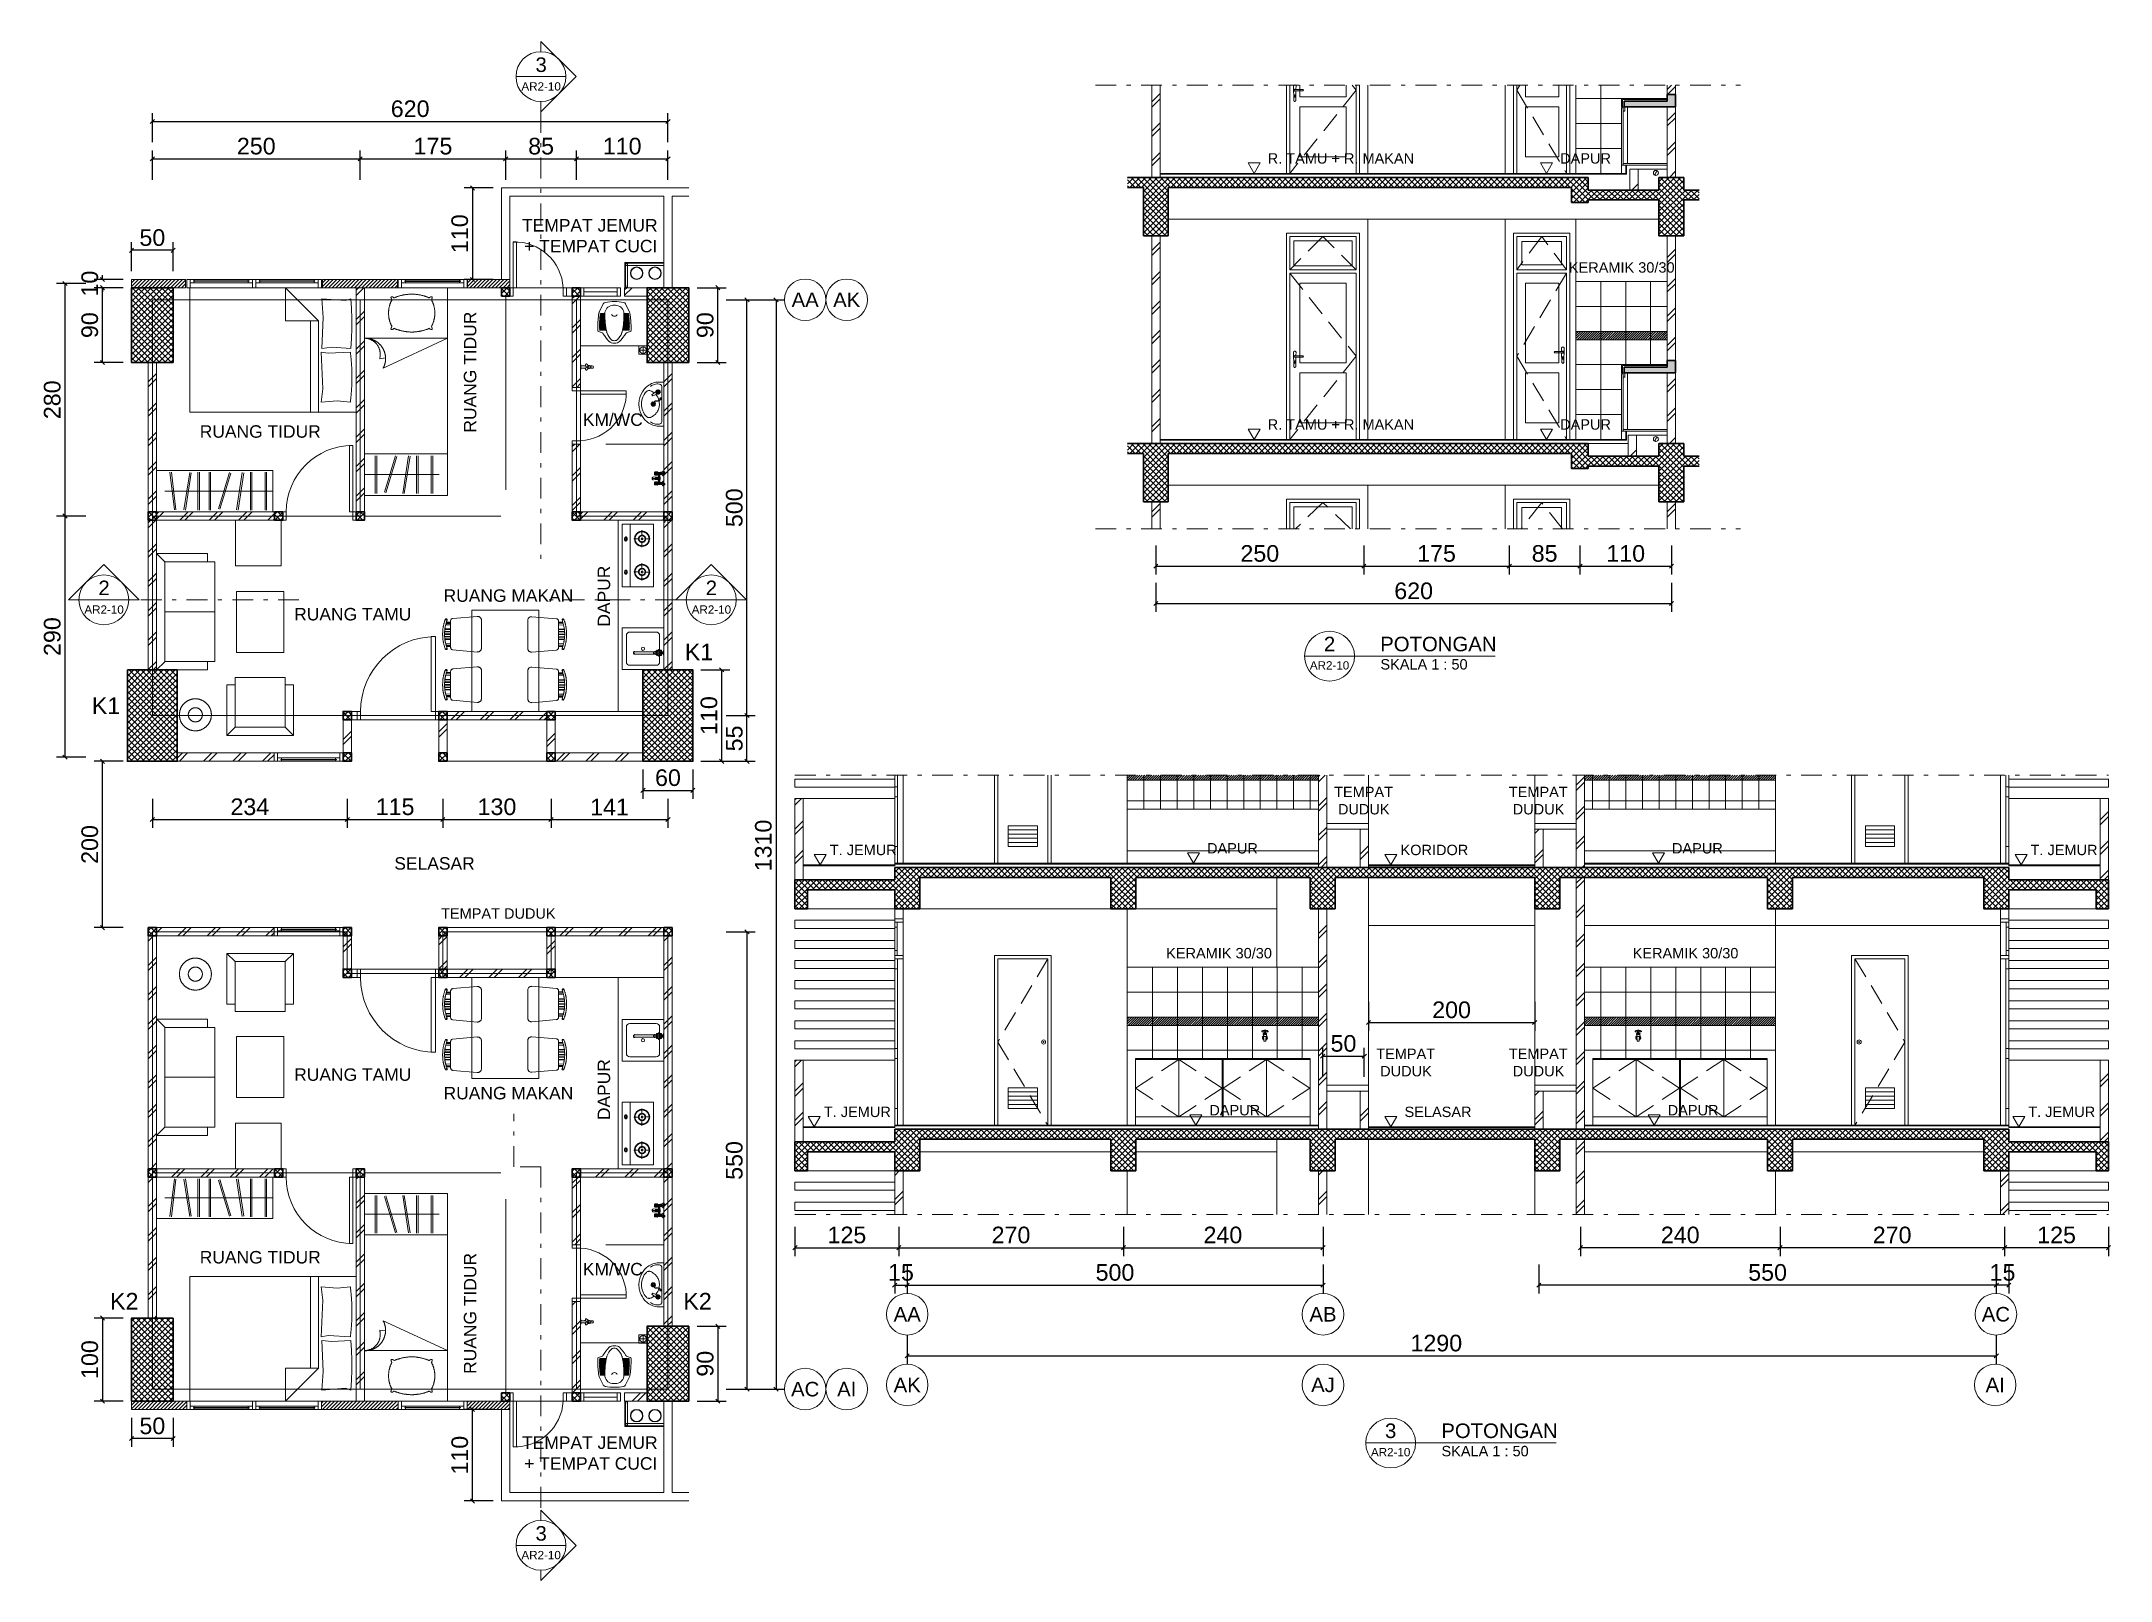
# Model space of a CAD drawing. Header units: millimetres. Extents: x -10 to 1564, y -8 to 383.
# Drawn here: x -9.48 to 40.28, y 39.64 to 76.67 of the extents above; entities that cross this region are included whole.
import ezdxf
from ezdxf.enums import TextEntityAlignment as Align

# ---------------------------------------------------------------- set-up
doc = ezdxf.new("R2010")
doc.units = ezdxf.units.MM
doc.header["$MEASUREMENT"] = 0
doc.linetypes.add('DASHDOT', pattern=[1, 0.5, -0.25, 0, -0.25])
doc.linetypes.add('HIDDEN', pattern=[0.375, 0.25, -0.125])
doc.layers.get('0').update_dxf_attribs({"lineweight": 5})
for name, color, linetype, lineweight in [('ars', 11, 'Continuous', 0), ('ars @ 1', 11, 'Continuous', 0), ('BLK', 1, 'Continuous', 30), ('FUR', 141, 'Continuous', 15), ('KOL', 1, 'Continuous', 30), ('KOLOM', 4, 'Continuous', 9), ('KUSEN', 6, 'Continuous', 15), ('LAN', 7, 'Continuous', 9), ('not', 7, 'Continuous', 20), ('PIPA AIR BUANGAN', 241, 'Continuous', 15), ('SANITAIR', 15, 'Continuous', 9), ('SOL KOLOM', 8, 'Continuous', 0), ('tem', 5, 'Continuous', 20), ('U', 6, 'Continuous', 20)]:
    doc.layers.add(name, color=color, linetype=linetype, lineweight=lineweight)
doc.layers.add('AS', color=1, linetype='Continuous', lineweight=5, plot=False)
doc.styles.add('S', font='SIMPLEX', dxfattribs={"width": 1.1})
doc.styles.get("Standard").update_dxf_attribs({"font": 'arial.ttf'})
doc.linetypes.add('ZIGZAG', pattern='A,0.0001,-0.2,[131,ltypeshp.shx,S=0.2,R=0,X=-0.2,Y=0],-0.4,[131,ltypeshp.shx,S=0.2,R=180,X=0.2,Y=0],-0.2', length=0.8001)
doc.dimstyles.new('SK-50', dxfattribs={"dimscale": 0, "dimtxt": 0.4, "dimasz": 0.1, "dimexe": 0.2, "dimexo": 0, "dimgap": 0.1, "dimtad": 1, "dimdec": 0, "dimlfac": 50, "dimzin": 0, "dimdsep": 46, "dimtxsty": 'Standard', "dimblk": 'OBLIQUE', "dimcen": 0.09, "dimclrd": 256, "dimclre": 256, "dimclrt": 256, "dimadec": 0, "dimazin": 0, "dimtfac": 1, "dimtdec": 0, "dimtofl": 0, "dimtmove": 0, "dimatfit": 3, "dimldrblk": 'OBLIQUE', "dimfxl": 0, "dimtolj": 1, "dimtzin": 0, "dimarcsym": 0})
pattern_1 = [(45, (0.07503, 59.34886), (-0.353553, 0.353553), []), (45, (0.20003, 59.34886), (-0.353553, 0.353553), [])]
pattern_2 = [(45, (0.07503, 58.59886), (-0.353553, 0.353553), []), (45, (0.20003, 58.59886), (-0.353553, 0.353553), [])]
pattern_3 = [(45, (-60.556034, 36.59696), (-0.028284271, 0.028284271), [])]

msp = doc.modelspace()

# ---------------------------------------------------------------- texts
at = {"layer": 'not'}
for s, width, insert, char_height, attachment_point in [('\\pi0.093477;TEMPAT JEMUR \\P\\pi0.14535;+ TEMPAT CUCI', 3.4315, (1.985, 72.392), 0.3, 1), ('KERAMIK 30/30', 2.56762, (29.796, 71.353), 0.25, 3), ('\\pi0.062079;KM/WC', 1.5202, (3.477, 67.718), 0.3, 1), ('\\pi0.11812;RUANG TIDUR', 3.10834, (-5.791, 67.432), 0.3, 1), ('\\pi0.21385;RUANG MAKAN', 3.48071, (-0.023, 63.485), 0.3, 1), ('\\pi0.044819;RUANG TAMU', 2.84018, (-3.446, 63.038), 0.3, 1), ('\\pi0.1037;K1', 0.74738, (5.889, 62.179), 0.4, 1), ('\\pi0.1037;K1', 0.74738, (-8.373, 60.886), 0.4, 1), ('\\pi0.063522;TEMPAT \\P\\pi0.15706;DUDUK', 1.52831, (21.544, 58.738), 0.25, 1), ('\\pi0.063522;TEMPAT \\P\\pi0.15706;DUDUK', 1.52831, (25.746, 58.738), 0.25, 1), ('\\pi0.46545;SELASAR', 2.84018, (-1.459, 57.043), 0.3, 1), ('\\pi0.046883;TEMPAT DUDUK', 2.84018, (0.084, 55.813), 0.25, 1), ('\\pi0.033467;KERAMIK 30/30', 2.56762, (17.536, 54.859), 0.25, 1), ('KERAMIK 30/30', 2.56762, (31.331, 54.859), 0.25, 3), ('\\pi0.063522;TEMPAT \\P\\pi0.15706;DUDUK', 1.52831, (22.558, 52.438), 0.25, 1), ('\\pi0.063522;TEMPAT \\P\\pi0.15706;DUDUK', 1.52831, (25.746, 52.438), 0.25, 1), ('\\pi0.044819;RUANG TAMU', 2.84018, (-3.446, 51.659), 0.3, 7), ('\\pi0.21385;RUANG MAKAN', 3.48071, (-0.023, 51.213), 0.3, 7), ('\\pi0.11812;RUANG TIDUR', 3.10834, (-5.791, 47.266), 0.3, 7), ('\\pi0.062079;KM/WC', 1.5202, (3.477, 46.979), 0.3, 7), ('\\pi0.06714;K2', 0.74738, (-7.898, 46.562), 0.4, 1), ('\\pi0.06714;K2', 0.74738, (5.889, 46.562), 0.4, 1), ('\\pi0.093477;TEMPAT JEMUR \\P\\pi0.14535;+ TEMPAT CUCI', 3.4315, (1.985, 42.305), 0.3, 7)]:
    msp.add_mtext_dynamic_manual_height_columns(s, width=width, gutter_width=1, heights=[0], dxfattribs=dict(at, insert=insert, char_height=char_height, attachment_point=attachment_point))
at = {"layer": 'not', "char_height": 0.3, "rotation": 90}
for s, width, insert, attachment_point in [('\\pi0.081542;RUANG TIDUR', 3.03519, (0.679, 67.174), 1), ('\\pi0.075402;DAPUR', 1.5802, (3.897, 62.513), 1), ('DAPUR', 1.5802, (3.897, 52.185), 3), ('RUANG TIDUR', 3.03519, (0.679, 47.524), 3)]:
    msp.add_mtext_dynamic_manual_height_columns(s, width=width, gutter_width=1, heights=[0], dxfattribs=dict(at, insert=insert, attachment_point=attachment_point))

# ---------------------------------------------------------------- blocks, each defined once
blk = doc.blocks.new('Ndtpd')
blk.add_line((0.747, 0), (-0.747, 0))
blk.add_circle((0, 0), 0.747)
at = {"color": 10, "style": 'S', "width": 1.1, "flags": 4}
blk.add_attdef('NO', text='', height=0.5, dxfattribs=at).set_placement((0, 0.148), align=Align.CENTER)
blk.add_attdef('NDTPD', (1.516, 0.148), '', height=0.5, dxfattribs=at)
at = {"color": 5, "style": 'S', "width": 1.1, "flags": 4}
blk.add_attdef('NOLBR', text='', height=0.3, dxfattribs=at).set_placement((0, -0.398), align=Align.CENTER)
blk.add_attdef('SKALA', (1.523, -0.398), '', height=0.3, dxfattribs=at)
blk = doc.blocks.new('GAGANG PINTU')
at = {"ltscale": 0.2}
for points in [[(1350.01, 1379.82, -1), (1350.01, 1379.836), (1350.106, 1379.836, -1), (1350.106, 1379.82), (1350.01, 1379.82)], [(1350.091, 1379.836), (1350.09, 1379.884), (1350.094, 1379.884, -0.666667), (1350.118, 1379.884), (1350.122, 1379.884), (1350.118, 1379.7), (1350.114, 1379.7, -1), (1350.098, 1379.7), (1350.094, 1379.7), (1350.091, 1379.82)]]:
    blk.add_lwpolyline(points, format="xyb", dxfattribs=at)
at = {"lineweight": 0, "ltscale": 0.2}
blk.add_lwpolyline([(1350.102, 1379.758, -3.732051), (1350.11, 1379.758), (1350.11, 1379.748, -1), (1350.102, 1379.748), (1350.102, 1379.758)], format="xyb", dxfattribs=at)
blk.add_lwpolyline([(1350.105, 1379.768), (1350.107, 1379.768), (1350.107, 1379.76), (1350.105, 1379.76)], close=True, dxfattribs=at)
blk.add_circle((1350.106, 1379.764), 0.0072, dxfattribs=at)
blk.add_arc((1350.106, 1379.828), 0.012, 221.8103, 138.1897, dxfattribs=at)
blk = doc.blocks.new('_Oblique')
at = {"color": 0, "linetype": 'ByBlock', "lineweight": -2}
blk.add_line((-0.5, -0.5), (0.5, 0.5), dxfattribs=at)
blk = doc.blocks.new('*D161')
at = {"layer": 'Defpoints', "color": 0}
for p in [(17.321, 63.643), (29.721, 63.643), (29.721, 63.143)]:
    blk.add_point(p, dxfattribs=at)
at = {"layer": 'U', "lineweight": -2}
for p, q in [((17.321, 63.643), (17.321, 62.943)), ((29.721, 63.643), (29.721, 62.943)), ((17.321, 63.143), (29.721, 63.143))]:
    blk.add_line(p, q, dxfattribs=at)
at = {"layer": 'U', "lineweight": -2, "xscale": 0.1, "yscale": 0.1, "zscale": 0.1, "rotation": 180}
blk.add_blockref('_Oblique', (17.321, 63.143), dxfattribs=at)
at = {"layer": 'U', "lineweight": -2, "xscale": 0.1, "yscale": 0.1, "zscale": 0.1}
blk.add_blockref('_Oblique', (29.721, 63.143), dxfattribs=at)
at = {"layer": 'U', "insert": (23.521, 63.447), "char_height": 0.4, "attachment_point": 5}
blk.add_mtext('\\A1;620', dxfattribs=at)
blk = doc.blocks.new('*D162')
at = {"layer": 'Defpoints', "color": 0}
for p in [(27.521, 64.543), (29.721, 64.543), (29.721, 64.043)]:
    blk.add_point(p, dxfattribs=at)
at = {"layer": 'U', "lineweight": -2}
for p, q in [((27.521, 64.543), (27.521, 63.843)), ((29.721, 64.543), (29.721, 63.843)), ((27.521, 64.043), (29.721, 64.043))]:
    blk.add_line(p, q, dxfattribs=at)
at = {"layer": 'U', "lineweight": -2, "xscale": 0.1, "yscale": 0.1, "zscale": 0.1, "rotation": 180}
blk.add_blockref('_Oblique', (27.521, 64.043), dxfattribs=at)
at = {"layer": 'U', "lineweight": -2, "xscale": 0.1, "yscale": 0.1, "zscale": 0.1}
blk.add_blockref('_Oblique', (29.721, 64.043), dxfattribs=at)
at = {"layer": 'U', "insert": (28.621, 64.347), "char_height": 0.4, "attachment_point": 5}
blk.add_mtext('\\A1;110', dxfattribs=at)
blk = doc.blocks.new('*D163')
at = {"layer": 'Defpoints', "color": 0}
for p in [(25.821, 64.543), (27.521, 64.543), (27.521, 64.043)]:
    blk.add_point(p, dxfattribs=at)
at = {"layer": 'U', "lineweight": -2}
for p, q in [((25.821, 64.543), (25.821, 63.843)), ((27.521, 64.543), (27.521, 63.843)), ((25.821, 64.043), (27.521, 64.043))]:
    blk.add_line(p, q, dxfattribs=at)
at = {"layer": 'U', "lineweight": -2, "xscale": 0.1, "yscale": 0.1, "zscale": 0.1, "rotation": 180}
blk.add_blockref('_Oblique', (25.821, 64.043), dxfattribs=at)
at = {"layer": 'U', "lineweight": -2, "xscale": 0.1, "yscale": 0.1, "zscale": 0.1}
blk.add_blockref('_Oblique', (27.521, 64.043), dxfattribs=at)
at = {"layer": 'U', "insert": (26.671, 64.347), "char_height": 0.4, "attachment_point": 5}
blk.add_mtext('\\A1;85', dxfattribs=at)
blk = doc.blocks.new('*D164')
at = {"layer": 'Defpoints', "color": 0}
for p in [(22.321, 64.543), (25.821, 64.543), (25.821, 64.043)]:
    blk.add_point(p, dxfattribs=at)
at = {"layer": 'U', "lineweight": -2}
for p, q in [((22.321, 64.543), (22.321, 63.843)), ((25.821, 64.543), (25.821, 63.843)), ((22.321, 64.043), (25.821, 64.043))]:
    blk.add_line(p, q, dxfattribs=at)
at = {"layer": 'U', "lineweight": -2, "xscale": 0.1, "yscale": 0.1, "zscale": 0.1, "rotation": 180}
blk.add_blockref('_Oblique', (22.321, 64.043), dxfattribs=at)
at = {"layer": 'U', "lineweight": -2, "xscale": 0.1, "yscale": 0.1, "zscale": 0.1}
blk.add_blockref('_Oblique', (25.821, 64.043), dxfattribs=at)
at = {"layer": 'U', "insert": (24.071, 64.347), "char_height": 0.4, "attachment_point": 5}
blk.add_mtext('\\A1;175', dxfattribs=at)
blk = doc.blocks.new('*D165')
at = {"layer": 'Defpoints', "color": 0}
for p in [(17.321, 64.543), (22.321, 64.543), (22.321, 64.043)]:
    blk.add_point(p, dxfattribs=at)
at = {"layer": 'U', "lineweight": -2}
for p, q in [((17.321, 64.543), (17.321, 63.843)), ((22.321, 64.543), (22.321, 63.843)), ((17.321, 64.043), (22.321, 64.043))]:
    blk.add_line(p, q, dxfattribs=at)
at = {"layer": 'U', "lineweight": -2, "xscale": 0.1, "yscale": 0.1, "zscale": 0.1, "rotation": 180}
blk.add_blockref('_Oblique', (17.321, 64.043), dxfattribs=at)
at = {"layer": 'U', "lineweight": -2, "xscale": 0.1, "yscale": 0.1, "zscale": 0.1}
blk.add_blockref('_Oblique', (22.321, 64.043), dxfattribs=at)
at = {"layer": 'U', "insert": (19.821, 64.347), "char_height": 0.4, "attachment_point": 5}
blk.add_mtext('\\A1;250', dxfattribs=at)
blk = doc.blocks.new('*D166')
at = {"layer": 'Defpoints', "color": 0}
for p in [(11.341, 47.249), (21.341, 47.249), (21.341, 46.749)]:
    blk.add_point(p, dxfattribs=at)
at = {"layer": 'U', "lineweight": -2}
for p, q in [((11.341, 47.249), (11.341, 46.549)), ((21.341, 47.249), (21.341, 46.549)), ((11.341, 46.749), (21.341, 46.749))]:
    blk.add_line(p, q, dxfattribs=at)
at = {"layer": 'U', "lineweight": -2, "xscale": 0.1, "yscale": 0.1, "zscale": 0.1, "rotation": 180}
blk.add_blockref('_Oblique', (11.341, 46.749), dxfattribs=at)
at = {"layer": 'U', "lineweight": -2, "xscale": 0.1, "yscale": 0.1, "zscale": 0.1}
blk.add_blockref('_Oblique', (21.341, 46.749), dxfattribs=at)
at = {"layer": 'U', "insert": (16.338, 47.053), "char_height": 0.4, "attachment_point": 5}
blk.add_mtext('\\A1;500', dxfattribs=at)
blk = doc.blocks.new('*D167')
at = {"layer": 'Defpoints', "color": 0}
for p in [(16.541, 48.149), (21.341, 48.149), (21.341, 47.649)]:
    blk.add_point(p, dxfattribs=at)
at = {"layer": 'U', "lineweight": -2}
for p, q in [((16.541, 48.149), (16.541, 47.449)), ((21.341, 48.149), (21.341, 47.449)), ((16.541, 47.649), (21.341, 47.649))]:
    blk.add_line(p, q, dxfattribs=at)
at = {"layer": 'U', "lineweight": -2, "xscale": 0.1, "yscale": 0.1, "zscale": 0.1, "rotation": 180}
blk.add_blockref('_Oblique', (16.541, 47.649), dxfattribs=at)
at = {"layer": 'U', "lineweight": -2, "xscale": 0.1, "yscale": 0.1, "zscale": 0.1}
blk.add_blockref('_Oblique', (21.341, 47.649), dxfattribs=at)
at = {"layer": 'U', "insert": (18.933, 47.953), "char_height": 0.4, "attachment_point": 5}
blk.add_mtext('\\A1;240', dxfattribs=at)
blk = doc.blocks.new('*D168')
at = {"layer": 'Defpoints', "color": 0}
for p in [(22.333, 52.257), (21.334, 51.757), (22.333, 51.757)]:
    blk.add_point(p, dxfattribs=at)
at = {"layer": 'U', "lineweight": -2}
for p, q in [((21.334, 51.757), (21.334, 52.457)), ((21.334, 52.257), (22.333, 52.257)), ((22.333, 51.757), (22.333, 52.457))]:
    blk.add_line(p, q, dxfattribs=at)
at = {"layer": 'U', "lineweight": -2, "xscale": 0.1, "yscale": 0.1, "zscale": 0.1, "rotation": 180}
blk.add_blockref('_Oblique', (21.334, 52.257), dxfattribs=at)
at = {"layer": 'U', "lineweight": -2, "xscale": 0.1, "yscale": 0.1, "zscale": 0.1}
blk.add_blockref('_Oblique', (22.333, 52.257), dxfattribs=at)
at = {"layer": 'U', "insert": (21.833, 52.561), "char_height": 0.4, "attachment_point": 5}
blk.add_mtext('\\A1;50', dxfattribs=at)
blk = doc.blocks.new('*D169')
at = {"layer": 'Defpoints', "color": 0}
for p in [(11.141, 48.149), (16.541, 48.149), (16.541, 47.649)]:
    blk.add_point(p, dxfattribs=at)
at = {"layer": 'U', "lineweight": -2}
for p, q in [((11.141, 48.149), (11.141, 47.449)), ((16.541, 48.149), (16.541, 47.449)), ((11.141, 47.649), (16.541, 47.649))]:
    blk.add_line(p, q, dxfattribs=at)
at = {"layer": 'U', "lineweight": -2, "xscale": 0.1, "yscale": 0.1, "zscale": 0.1, "rotation": 180}
blk.add_blockref('_Oblique', (11.141, 47.649), dxfattribs=at)
at = {"layer": 'U', "lineweight": -2, "xscale": 0.1, "yscale": 0.1, "zscale": 0.1}
blk.add_blockref('_Oblique', (16.541, 47.649), dxfattribs=at)
at = {"layer": 'U', "insert": (13.837, 47.953), "char_height": 0.4, "attachment_point": 5}
blk.add_mtext('\\A1;270', dxfattribs=at)
blk = doc.blocks.new('*D170')
at = {"layer": 'Defpoints', "color": 0}
for p in [(8.641, 48.149), (11.141, 48.149), (11.141, 47.649)]:
    blk.add_point(p, dxfattribs=at)
at = {"layer": 'U', "lineweight": -2}
for p, q in [((8.641, 48.149), (8.641, 47.449)), ((11.141, 48.149), (11.141, 47.449)), ((8.641, 47.649), (11.141, 47.649))]:
    blk.add_line(p, q, dxfattribs=at)
at = {"layer": 'U', "lineweight": -2, "xscale": 0.1, "yscale": 0.1, "zscale": 0.1, "rotation": 180}
blk.add_blockref('_Oblique', (8.641, 47.649), dxfattribs=at)
at = {"layer": 'U', "lineweight": -2, "xscale": 0.1, "yscale": 0.1, "zscale": 0.1}
blk.add_blockref('_Oblique', (11.141, 47.649), dxfattribs=at)
at = {"layer": 'U', "insert": (9.891, 47.953), "char_height": 0.4, "attachment_point": 5}
blk.add_mtext('\\A1;125', dxfattribs=at)
blk = doc.blocks.new('*D171')
at = {"layer": 'Defpoints', "color": 0}
for p in [(11.041, 47.249), (11.341, 47.249), (11.341, 46.749)]:
    blk.add_point(p, dxfattribs=at)
at = {"layer": 'U', "lineweight": -2}
for p, q in [((11.041, 47.249), (11.041, 46.549)), ((11.341, 47.249), (11.341, 46.549)), ((11.041, 46.749), (11.341, 46.749))]:
    blk.add_line(p, q, dxfattribs=at)
at = {"layer": 'U', "lineweight": -2, "xscale": 0.1, "yscale": 0.1, "zscale": 0.1, "rotation": 180}
blk.add_blockref('_Oblique', (11.041, 46.749), dxfattribs=at)
at = {"layer": 'U', "lineweight": -2, "xscale": 0.1, "yscale": 0.1, "zscale": 0.1}
blk.add_blockref('_Oblique', (11.341, 46.749), dxfattribs=at)
at = {"layer": 'U', "insert": (11.191, 47.053), "char_height": 0.4, "attachment_point": 5}
blk.add_mtext('\\A1;15', dxfattribs=at)
blk = doc.blocks.new('PEIL')
blk.add_lwpolyline([(-0.188, 0.325), (0.188, 0.325), (0, 0)], close=True)
at = {"style": 'S', "width": 1.1, "flags": 4}
blk.add_attdef('CAT', (0.265, 0.036), '', height=0.2, dxfattribs=at)
blk = doc.blocks.new('*D182')
at = {"layer": 'Defpoints', "color": 0}
for p in [(2.775, 58.449), (5.587, 58.449), (5.587, 57.949)]:
    blk.add_point(p, dxfattribs=at)
at = {"layer": 'U', "lineweight": -2}
for p, q in [((2.775, 58.449), (2.775, 57.749)), ((5.587, 58.449), (5.587, 57.749)), ((2.775, 57.949), (5.587, 57.949))]:
    blk.add_line(p, q, dxfattribs=at)
at = {"layer": 'U', "lineweight": -2, "xscale": 0.1, "yscale": 0.1, "zscale": 0.1, "rotation": 180}
blk.add_blockref('_Oblique', (2.775, 57.949), dxfattribs=at)
at = {"layer": 'U', "lineweight": -2, "xscale": 0.1, "yscale": 0.1, "zscale": 0.1}
blk.add_blockref('_Oblique', (5.587, 57.949), dxfattribs=at)
at = {"layer": 'U', "insert": (4.181, 58.25), "char_height": 0.4, "attachment_point": 5}
blk.add_mtext('\\A1;141', dxfattribs=at)
blk = doc.blocks.new('*D183')
at = {"layer": 'Defpoints', "color": 0}
for p in [(0.175, 58.449), (2.775, 58.449), (2.775, 57.949)]:
    blk.add_point(p, dxfattribs=at)
at = {"layer": 'U', "lineweight": -2}
for p, q in [((0.175, 58.449), (0.175, 57.749)), ((2.775, 58.449), (2.775, 57.749)), ((0.175, 57.949), (2.775, 57.949))]:
    blk.add_line(p, q, dxfattribs=at)
at = {"layer": 'U', "lineweight": -2, "xscale": 0.1, "yscale": 0.1, "zscale": 0.1, "rotation": 180}
blk.add_blockref('_Oblique', (0.175, 57.949), dxfattribs=at)
at = {"layer": 'U', "lineweight": -2, "xscale": 0.1, "yscale": 0.1, "zscale": 0.1}
blk.add_blockref('_Oblique', (2.775, 57.949), dxfattribs=at)
at = {"layer": 'U', "insert": (1.475, 58.253), "char_height": 0.4, "attachment_point": 5}
blk.add_mtext('\\A1;130', dxfattribs=at)
blk = doc.blocks.new('*D184')
at = {"layer": 'Defpoints', "color": 0}
for p in [(-2.125, 58.449), (0.175, 58.449), (0.175, 57.949)]:
    blk.add_point(p, dxfattribs=at)
at = {"layer": 'U', "lineweight": -2}
for p, q in [((-2.125, 58.449), (-2.125, 57.749)), ((0.175, 58.449), (0.175, 57.749)), ((-2.125, 57.949), (0.175, 57.949))]:
    blk.add_line(p, q, dxfattribs=at)
at = {"layer": 'U', "lineweight": -2, "xscale": 0.1, "yscale": 0.1, "zscale": 0.1, "rotation": 180}
blk.add_blockref('_Oblique', (-2.125, 57.949), dxfattribs=at)
at = {"layer": 'U', "lineweight": -2, "xscale": 0.1, "yscale": 0.1, "zscale": 0.1}
blk.add_blockref('_Oblique', (0.175, 57.949), dxfattribs=at)
at = {"layer": 'U', "insert": (-0.975, 58.253), "char_height": 0.4, "attachment_point": 5}
blk.add_mtext('\\A1;115', dxfattribs=at)
blk = doc.blocks.new('*D185')
at = {"layer": 'Defpoints', "color": 0}
for p in [(-6.813, 58.449), (-2.125, 58.449), (-2.125, 57.949)]:
    blk.add_point(p, dxfattribs=at)
at = {"layer": 'U', "lineweight": -2}
for p, q in [((-6.813, 58.449), (-6.813, 57.749)), ((-2.125, 58.449), (-2.125, 57.749)), ((-6.813, 57.949), (-2.125, 57.949))]:
    blk.add_line(p, q, dxfattribs=at)
at = {"layer": 'U', "lineweight": -2, "xscale": 0.1, "yscale": 0.1, "zscale": 0.1, "rotation": 180}
blk.add_blockref('_Oblique', (-6.813, 57.949), dxfattribs=at)
at = {"layer": 'U', "lineweight": -2, "xscale": 0.1, "yscale": 0.1, "zscale": 0.1}
blk.add_blockref('_Oblique', (-2.125, 57.949), dxfattribs=at)
at = {"layer": 'U', "insert": (-4.469, 58.253), "char_height": 0.4, "attachment_point": 5}
blk.add_mtext('\\A1;234', dxfattribs=at)
blk = doc.blocks.new('*D186')
at = {"layer": 'Defpoints', "color": 0}
for p in [(5.587, 74.739), (-6.813, 74.239), (5.587, 74.239)]:
    blk.add_point(p, dxfattribs=at)
at = {"layer": 'U', "lineweight": -2}
for p, q in [((-6.813, 74.239), (-6.813, 74.939)), ((-6.813, 74.739), (5.587, 74.739)), ((5.587, 74.239), (5.587, 74.939))]:
    blk.add_line(p, q, dxfattribs=at)
at = {"layer": 'U', "lineweight": -2, "xscale": 0.1, "yscale": 0.1, "zscale": 0.1, "rotation": 180}
blk.add_blockref('_Oblique', (-6.813, 74.739), dxfattribs=at)
at = {"layer": 'U', "lineweight": -2, "xscale": 0.1, "yscale": 0.1, "zscale": 0.1}
blk.add_blockref('_Oblique', (5.587, 74.739), dxfattribs=at)
at = {"layer": 'U', "insert": (-0.613, 75.044), "char_height": 0.4, "attachment_point": 5}
blk.add_mtext('\\A1;620', dxfattribs=at)
blk = doc.blocks.new('*D187')
at = {"layer": 'Defpoints', "color": 0}
for p in [(5.587, 73.839), (3.386, 73.339), (5.587, 73.339)]:
    blk.add_point(p, dxfattribs=at)
at = {"layer": 'U', "lineweight": -2}
for p, q in [((3.386, 73.339), (3.386, 74.039)), ((3.386, 73.839), (5.587, 73.839)), ((5.587, 73.339), (5.587, 74.039))]:
    blk.add_line(p, q, dxfattribs=at)
at = {"layer": 'U', "lineweight": -2, "xscale": 0.1, "yscale": 0.1, "zscale": 0.1, "rotation": 180}
blk.add_blockref('_Oblique', (3.386, 73.839), dxfattribs=at)
at = {"layer": 'U', "lineweight": -2, "xscale": 0.1, "yscale": 0.1, "zscale": 0.1}
blk.add_blockref('_Oblique', (5.587, 73.839), dxfattribs=at)
at = {"layer": 'U', "insert": (4.486, 74.144), "char_height": 0.4, "attachment_point": 5}
blk.add_mtext('\\A1;110', dxfattribs=at)
blk = doc.blocks.new('*D188')
at = {"layer": 'Defpoints', "color": 0}
for p in [(3.386, 73.839), (1.686, 73.339), (3.386, 73.339)]:
    blk.add_point(p, dxfattribs=at)
at = {"layer": 'U', "lineweight": -2}
for p, q in [((1.686, 73.339), (1.686, 74.039)), ((1.686, 73.839), (3.386, 73.839)), ((3.386, 73.339), (3.386, 74.039))]:
    blk.add_line(p, q, dxfattribs=at)
at = {"layer": 'U', "lineweight": -2, "xscale": 0.1, "yscale": 0.1, "zscale": 0.1, "rotation": 180}
blk.add_blockref('_Oblique', (1.686, 73.839), dxfattribs=at)
at = {"layer": 'U', "lineweight": -2, "xscale": 0.1, "yscale": 0.1, "zscale": 0.1}
blk.add_blockref('_Oblique', (3.386, 73.839), dxfattribs=at)
at = {"layer": 'U', "insert": (2.536, 74.144), "char_height": 0.4, "attachment_point": 5}
blk.add_mtext('\\A1;85', dxfattribs=at)
blk = doc.blocks.new('*D189')
at = {"layer": 'Defpoints', "color": 0}
for p in [(1.686, 73.839), (-1.814, 73.339), (1.686, 73.339)]:
    blk.add_point(p, dxfattribs=at)
at = {"layer": 'U', "lineweight": -2}
for p, q in [((-1.814, 73.339), (-1.814, 74.039)), ((-1.814, 73.839), (1.686, 73.839)), ((1.686, 73.339), (1.686, 74.039))]:
    blk.add_line(p, q, dxfattribs=at)
at = {"layer": 'U', "lineweight": -2, "xscale": 0.1, "yscale": 0.1, "zscale": 0.1, "rotation": 180}
blk.add_blockref('_Oblique', (-1.814, 73.839), dxfattribs=at)
at = {"layer": 'U', "lineweight": -2, "xscale": 0.1, "yscale": 0.1, "zscale": 0.1}
blk.add_blockref('_Oblique', (1.686, 73.839), dxfattribs=at)
at = {"layer": 'U', "insert": (-0.064, 74.144), "char_height": 0.4, "attachment_point": 5}
blk.add_mtext('\\A1;175', dxfattribs=at)
blk = doc.blocks.new('*D190')
at = {"layer": 'Defpoints', "color": 0}
for p in [(-1.814, 73.839), (-6.813, 73.339), (-1.814, 73.339)]:
    blk.add_point(p, dxfattribs=at)
at = {"layer": 'U', "lineweight": -2}
for p, q in [((-6.813, 73.339), (-6.813, 74.039)), ((-6.813, 73.839), (-1.814, 73.839)), ((-1.814, 73.339), (-1.814, 74.039))]:
    blk.add_line(p, q, dxfattribs=at)
at = {"layer": 'U', "lineweight": -2, "xscale": 0.1, "yscale": 0.1, "zscale": 0.1, "rotation": 180}
blk.add_blockref('_Oblique', (-6.813, 73.839), dxfattribs=at)
at = {"layer": 'U', "lineweight": -2, "xscale": 0.1, "yscale": 0.1, "zscale": 0.1}
blk.add_blockref('_Oblique', (-1.814, 73.839), dxfattribs=at)
at = {"layer": 'U', "insert": (-4.314, 74.144), "char_height": 0.4, "attachment_point": 5}
blk.add_mtext('\\A1;250', dxfattribs=at)
blk = doc.blocks.new('*D191')
at = {"layer": 'Defpoints', "color": 0}
for p in [(6.987, 60.449), (7.487, 60.449), (6.987, 59.349)]:
    blk.add_point(p, dxfattribs=at)
at = {"layer": 'U', "lineweight": -2}
for p, q in [((6.987, 60.449), (7.687, 60.449)), ((7.487, 59.349), (7.487, 60.449)), ((6.987, 59.349), (7.687, 59.349))]:
    blk.add_line(p, q, dxfattribs=at)
at = {"layer": 'U', "lineweight": -2, "xscale": 0.1, "yscale": 0.1, "zscale": 0.1}
for p, rotation in [((7.487, 60.449), 90), ((7.487, 59.349), 270)]:
    blk.add_blockref('_Oblique', p, dxfattribs=dict(at, rotation=rotation))
at = {"layer": 'U', "insert": (7.184, 59.899), "char_height": 0.4, "attachment_point": 5, "rotation": 90}
blk.add_mtext('\\A1;55', dxfattribs=at)
blk = doc.blocks.new('BED1')
at = {"layer": 'FUR', "linetype": 'Continuous'}
for points in [[(1.998, 0), (1.998, 1.498), (0, 1.498), (0, 0), (1.998, 0)], [(1.548, 1.099), (1.149, 1.099), (1.149, 1.498), (1.548, 1.099)], [(1.935, 1.366), (1.944, 1.246), (1.947, 1.126), (1.947, 1.006), (1.944, 0.886), (1.935, 0.766), (1.707, 0.781), (1.586, 0.766), (1.602, 1.14), (1.586, 1.366), (1.872, 1.343), (1.935, 1.366)], [(1.449, 1.099), (1.449, 0)], [(1.548, 1.099), (1.548, 0)], [(1.93, 0.123), (1.772, 0.138), (1.58, 0.123), (1.598, 0.283), (1.58, 0.723), (1.663, 0.709), (1.93, 0.723)], [(1.93, 0.123), (1.931, 0.133), (1.932, 0.143), (1.933, 0.151), (1.935, 0.161), (1.935, 0.171), (1.936, 0.18), (1.937, 0.189), (1.938, 0.199), (1.938, 0.208), (1.939, 0.218), (1.941, 0.226), (1.941, 0.236), (1.942, 0.246), (1.942, 0.254), (1.943, 0.264), (1.943, 0.274), (1.944, 0.283), (1.944, 0.292), (1.946, 0.301), (1.946, 0.311), (1.946, 0.321), (1.947, 0.329), (1.947, 0.339), (1.947, 0.349), (1.947, 0.358), (1.948, 0.367), (1.948, 0.377), (1.948, 0.386), (1.948, 0.396), (1.948, 0.404), (1.948, 0.414), (1.948, 0.424), (1.948, 0.433), (1.948, 0.442), (1.948, 0.452), (1.948, 0.461), (1.948, 0.471), (1.948, 0.479), (1.947, 0.489), (1.947, 0.499), (1.947, 0.508), (1.947, 0.517), (1.946, 0.527), (1.946, 0.536), (1.946, 0.546), (1.944, 0.554), (1.944, 0.564), (1.943, 0.574), (1.943, 0.584), (1.942, 0.592), (1.942, 0.602), (1.941, 0.611), (1.941, 0.62), (1.939, 0.63), (1.938, 0.639), (1.938, 0.649), (1.937, 0.657), (1.936, 0.667), (1.935, 0.677), (1.935, 0.686), (1.933, 0.695), (1.932, 0.705), (1.931, 0.714), (1.93, 0.723)]]:
    blk.add_lwpolyline(points, dxfattribs=at)
blk = doc.blocks.new('BED2')
at = {"layer": 'FUR'}
blk.add_lwpolyline([(-0.499, 1.999), (0.499, 1.999), (0.499, 0), (-0.499, 0)], close=True, dxfattribs=at)
for points in [[(0.499, 1.999), (0.499, 0)], [(-0.168, 1.852), (-0.17, 1.847), (-0.173, 1.843), (-0.175, 1.838), (-0.177, 1.833), (-0.18, 1.829), (-0.182, 1.824), (-0.183, 1.82), (-0.186, 1.815), (-0.187, 1.81), (-0.189, 1.805), (-0.191, 1.799), (-0.193, 1.794), (-0.194, 1.789), (-0.196, 1.785), (-0.197, 1.78), (-0.198, 1.775), (-0.199, 1.77), (-0.2, 1.765), (-0.202, 1.759), (-0.203, 1.754), (-0.204, 1.749), (-0.204, 1.745), (-0.205, 1.74), (-0.205, 1.735), (-0.206, 1.729), (-0.206, 1.724), (-0.208, 1.719), (-0.208, 1.714), (-0.208, 1.708), (-0.208, 1.703), (-0.208, 1.699), (-0.209, 1.694), (-0.208, 1.688), (-0.208, 1.683), (-0.208, 1.678), (-0.208, 1.673), (-0.208, 1.668), (-0.206, 1.662), (-0.206, 1.657), (-0.205, 1.653), (-0.205, 1.648), (-0.204, 1.643), (-0.204, 1.637), (-0.203, 1.632), (-0.202, 1.627), (-0.2, 1.622), (-0.199, 1.617), (-0.198, 1.613), (-0.197, 1.607), (-0.196, 1.602), (-0.194, 1.597), (-0.193, 1.592), (-0.191, 1.587), (-0.189, 1.582), (-0.187, 1.577), (-0.186, 1.573), (-0.183, 1.568), (-0.182, 1.563), (-0.18, 1.558), (-0.177, 1.553), (-0.175, 1.548), (-0.173, 1.544), (-0.17, 1.539), (-0.168, 1.534)], [(-0.143, 1.877), (-0.143, 1.877), (-0.143, 1.877), (-0.145, 1.877), (-0.145, 1.878), (-0.145, 1.879), (-0.147, 1.879), (-0.147, 1.881), (-0.15, 1.881), (-0.15, 1.883), (-0.15, 1.883), (-0.15, 1.884), (-0.152, 1.884), (-0.152, 1.886), (-0.156, 1.886), (-0.156, 1.887), (-0.158, 1.887), (-0.158, 1.889), (-0.159, 1.889), (-0.159, 1.889), (-0.169, 1.889), (-0.169, 1.89), (-0.17, 1.89), (-0.17, 1.891), (-0.174, 1.891), (-0.174, 1.89), (-0.174, 1.89), (-0.174, 1.889), (-0.177, 1.889), (-0.177, 1.889), (-0.177, 1.889), (-0.177, 1.886), (-0.179, 1.886), (-0.179, 1.879), (-0.177, 1.879), (-0.177, 1.877), (-0.177, 1.877), (-0.177, 1.873), (-0.176, 1.873), (-0.176, 1.87), (-0.175, 1.87), (-0.175, 1.868), (-0.174, 1.868), (-0.174, 1.867), (-0.174, 1.867), (-0.174, 1.863), (-0.173, 1.863), (-0.173, 1.861), (-0.171, 1.861), (-0.171, 1.857), (-0.171, 1.857), (-0.171, 1.856), (-0.17, 1.856), (-0.17, 1.855), (-0.169, 1.855), (-0.169, 1.852), (-0.168, 1.852)], [(0.283, 1.877), (0.277, 1.879), (0.271, 1.883), (0.263, 1.885), (0.257, 1.887), (0.251, 1.89), (0.244, 1.892), (0.238, 1.895), (0.231, 1.896), (0.225, 1.898), (0.219, 1.901), (0.211, 1.902), (0.205, 1.904), (0.198, 1.906), (0.192, 1.907), (0.185, 1.909), (0.179, 1.91), (0.171, 1.912), (0.165, 1.913), (0.158, 1.914), (0.152, 1.915), (0.145, 1.916), (0.137, 1.916), (0.131, 1.918), (0.124, 1.919), (0.118, 1.919), (0.111, 1.92), (0.105, 1.92), (0.097, 1.92), (0.09, 1.921), (0.084, 1.921), (0.077, 1.921), (0.071, 1.921), (0.064, 1.921), (0.056, 1.921), (0.05, 1.921), (0.043, 1.92), (0.037, 1.92), (0.03, 1.92), (0.022, 1.919), (0.016, 1.919), (0.009, 1.918), (0.003, 1.916), (-0.004, 1.916), (-0.012, 1.915), (-0.018, 1.914), (-0.025, 1.913), (-0.031, 1.912), (-0.038, 1.91), (-0.044, 1.909), (-0.051, 1.907), (-0.058, 1.906), (-0.065, 1.904), (-0.071, 1.902), (-0.078, 1.901), (-0.084, 1.898), (-0.09, 1.896), (-0.097, 1.895), (-0.104, 1.892), (-0.111, 1.89), (-0.117, 1.887), (-0.123, 1.885), (-0.13, 1.883), (-0.136, 1.879), (-0.142, 1.877)], [(0.308, 1.852), (0.308, 1.852), (0.308, 1.855), (0.309, 1.855), (0.309, 1.856), (0.311, 1.856), (0.311, 1.857), (0.312, 1.857), (0.312, 1.861), (0.312, 1.861), (0.312, 1.863), (0.313, 1.863), (0.313, 1.867), (0.314, 1.867), (0.314, 1.868), (0.314, 1.868), (0.314, 1.87), (0.315, 1.87), (0.315, 1.873), (0.317, 1.873), (0.317, 1.877), (0.318, 1.877), (0.318, 1.879), (0.318, 1.879), (0.318, 1.886), (0.318, 1.886), (0.318, 1.889), (0.317, 1.889), (0.317, 1.889), (0.314, 1.889), (0.314, 1.89), (0.313, 1.89), (0.313, 1.891), (0.309, 1.891), (0.309, 1.89), (0.308, 1.89), (0.308, 1.889), (0.3, 1.889), (0.3, 1.889), (0.297, 1.889), (0.297, 1.887), (0.296, 1.887), (0.296, 1.886), (0.292, 1.886), (0.292, 1.884), (0.29, 1.884), (0.29, 1.883), (0.289, 1.883), (0.289, 1.881), (0.286, 1.881), (0.286, 1.879), (0.285, 1.879), (0.285, 1.878), (0.284, 1.878), (0.284, 1.877), (0.284, 1.877), (0.284, 1.877), (0.283, 1.877)], [(0.308, 1.534), (0.311, 1.539), (0.313, 1.544), (0.315, 1.548), (0.318, 1.553), (0.32, 1.558), (0.323, 1.563), (0.324, 1.568), (0.326, 1.573), (0.327, 1.577), (0.33, 1.582), (0.331, 1.587), (0.334, 1.592), (0.335, 1.597), (0.336, 1.602), (0.337, 1.607), (0.338, 1.613), (0.34, 1.617), (0.341, 1.622), (0.342, 1.627), (0.343, 1.632), (0.344, 1.637), (0.344, 1.643), (0.346, 1.648), (0.346, 1.653), (0.347, 1.657), (0.347, 1.662), (0.348, 1.668), (0.348, 1.673), (0.348, 1.678), (0.348, 1.683), (0.349, 1.689), (0.349, 1.694), (0.349, 1.699), (0.348, 1.703), (0.348, 1.708), (0.348, 1.714), (0.348, 1.719), (0.347, 1.724), (0.347, 1.729), (0.346, 1.735), (0.346, 1.74), (0.344, 1.745), (0.344, 1.749), (0.343, 1.754), (0.342, 1.759), (0.341, 1.765), (0.34, 1.77), (0.338, 1.775), (0.337, 1.78), (0.336, 1.785), (0.335, 1.789), (0.334, 1.794), (0.331, 1.799), (0.33, 1.805), (0.327, 1.81), (0.326, 1.815), (0.324, 1.82), (0.323, 1.824), (0.32, 1.829), (0.318, 1.833), (0.315, 1.838), (0.313, 1.843), (0.311, 1.847), (0.308, 1.852)], [(-0.168, 1.534), (-0.169, 1.534), (-0.169, 1.533), (-0.17, 1.533), (-0.17, 1.53), (-0.171, 1.53), (-0.171, 1.528), (-0.171, 1.528), (-0.171, 1.525), (-0.173, 1.525), (-0.173, 1.523), (-0.174, 1.523), (-0.174, 1.521), (-0.174, 1.521), (-0.174, 1.518), (-0.175, 1.518), (-0.175, 1.517), (-0.176, 1.517), (-0.176, 1.515), (-0.177, 1.515), (-0.177, 1.51), (-0.177, 1.51), (-0.177, 1.507), (-0.179, 1.507), (-0.179, 1.5), (-0.177, 1.5), (-0.177, 1.499), (-0.177, 1.499), (-0.177, 1.498), (-0.174, 1.498), (-0.174, 1.496), (-0.174, 1.496), (-0.174, 1.496), (-0.17, 1.496), (-0.17, 1.496), (-0.169, 1.496), (-0.169, 1.498), (-0.159, 1.498), (-0.159, 1.499), (-0.158, 1.499), (-0.158, 1.5), (-0.156, 1.5), (-0.156, 1.5), (-0.152, 1.5), (-0.152, 1.502), (-0.15, 1.502), (-0.15, 1.505), (-0.15, 1.505), (-0.15, 1.506), (-0.147, 1.506), (-0.147, 1.507), (-0.145, 1.507), (-0.145, 1.508), (-0.145, 1.508), (-0.143, 1.508), (-0.143, 1.51), (-0.143, 1.51)], [(-0.142, 1.511), (-0.136, 1.508), (-0.129, 1.505), (-0.123, 1.502), (-0.117, 1.5), (-0.111, 1.498), (-0.104, 1.495), (-0.097, 1.494), (-0.09, 1.492), (-0.084, 1.489), (-0.078, 1.488), (-0.071, 1.485), (-0.065, 1.484), (-0.058, 1.482), (-0.051, 1.481), (-0.044, 1.479), (-0.038, 1.477), (-0.031, 1.476), (-0.025, 1.475), (-0.018, 1.473), (-0.012, 1.472), (-0.004, 1.472), (0.003, 1.471), (0.009, 1.47), (0.016, 1.469), (0.022, 1.469), (0.03, 1.467), (0.037, 1.467), (0.043, 1.467), (0.05, 1.466), (0.056, 1.466), (0.064, 1.466), (0.071, 1.466), (0.077, 1.466), (0.084, 1.466), (0.09, 1.466), (0.097, 1.467), (0.105, 1.467), (0.111, 1.467), (0.118, 1.469), (0.124, 1.469), (0.131, 1.47), (0.139, 1.471), (0.145, 1.472), (0.152, 1.472), (0.158, 1.473), (0.165, 1.475), (0.171, 1.476), (0.179, 1.477), (0.185, 1.479), (0.192, 1.481), (0.198, 1.482), (0.205, 1.484), (0.211, 1.485), (0.219, 1.488), (0.225, 1.489), (0.231, 1.492), (0.238, 1.494), (0.244, 1.495), (0.251, 1.498), (0.257, 1.5), (0.263, 1.502), (0.271, 1.506), (0.277, 1.508), (0.283, 1.511)], [(0.283, 1.51), (0.284, 1.51)], [(0.284, 1.51), (0.284, 1.508), (0.284, 1.508), (0.284, 1.508), (0.285, 1.508), (0.285, 1.507), (0.286, 1.507), (0.286, 1.506), (0.289, 1.506), (0.289, 1.505), (0.29, 1.505), (0.29, 1.502), (0.292, 1.502), (0.292, 1.5), (0.296, 1.5), (0.296, 1.5), (0.297, 1.5), (0.297, 1.499), (0.3, 1.499), (0.3, 1.498), (0.308, 1.498), (0.308, 1.496), (0.309, 1.496), (0.309, 1.496), (0.313, 1.496), (0.313, 1.496), (0.314, 1.496), (0.314, 1.498), (0.317, 1.498), (0.317, 1.499), (0.318, 1.499), (0.318, 1.5), (0.318, 1.5), (0.318, 1.507), (0.318, 1.507), (0.318, 1.51), (0.317, 1.51), (0.317, 1.515), (0.315, 1.515), (0.315, 1.517), (0.314, 1.517), (0.314, 1.518), (0.314, 1.518), (0.314, 1.521), (0.313, 1.521), (0.313, 1.523), (0.312, 1.523), (0.312, 1.525), (0.312, 1.525), (0.312, 1.528), (0.311, 1.528), (0.311, 1.53), (0.309, 1.53), (0.309, 1.533), (0.308, 1.533), (0.308, 1.534), (0.308, 1.534)], [(-0.315, 1.144), (-0.314, 1.15), (-0.313, 1.155), (-0.312, 1.161), (-0.311, 1.166), (-0.311, 1.172), (-0.309, 1.177), (-0.309, 1.183), (-0.308, 1.188), (-0.308, 1.194), (-0.308, 1.2), (-0.308, 1.205), (-0.309, 1.211), (-0.309, 1.215), (-0.311, 1.222), (-0.311, 1.226), (-0.312, 1.232), (-0.313, 1.237), (-0.314, 1.243), (-0.315, 1.248), (-0.317, 1.253), (-0.319, 1.259), (-0.32, 1.264), (-0.323, 1.269), (-0.324, 1.275), (-0.326, 1.28), (-0.329, 1.285), (-0.331, 1.289), (-0.335, 1.294), (-0.337, 1.299), (-0.34, 1.304), (-0.343, 1.309), (-0.347, 1.314), (-0.35, 1.317), (-0.354, 1.322), (-0.358, 1.326), (-0.361, 1.331), (-0.365, 1.334), (-0.369, 1.338), (-0.373, 1.343), (-0.377, 1.346), (-0.381, 1.35), (-0.386, 1.352), (-0.39, 1.356), (-0.395, 1.36), (-0.399, 1.362), (-0.404, 1.364), (-0.409, 1.368), (-0.413, 1.37), (-0.418, 1.373), (-0.423, 1.375), (-0.429, 1.378), (-0.434, 1.379), (-0.439, 1.381), (-0.444, 1.383), (-0.45, 1.385), (-0.455, 1.386), (-0.461, 1.387), (-0.465, 1.389), (-0.472, 1.39), (-0.476, 1.39), (-0.482, 1.391), (-0.487, 1.391), (-0.493, 1.392), (-0.499, 1.392)], [(-0.272, 1.031), (-0.271, 1.035), (-0.268, 1.039), (-0.267, 1.042), (-0.265, 1.046), (-0.263, 1.05), (-0.262, 1.053), (-0.261, 1.058), (-0.258, 1.062), (-0.257, 1.065), (-0.256, 1.069), (-0.255, 1.073), (-0.254, 1.076), (-0.252, 1.081), (-0.251, 1.085), (-0.251, 1.088), (-0.25, 1.092), (-0.249, 1.096), (-0.249, 1.1), (-0.248, 1.104), (-0.246, 1.108), (-0.246, 1.111), (-0.246, 1.116), (-0.245, 1.12), (-0.245, 1.123), (-0.245, 1.128), (-0.244, 1.132), (-0.244, 1.136), (-0.244, 1.139), (-0.244, 1.144), (-0.244, 1.148), (-0.244, 1.151), (-0.244, 1.156), (-0.244, 1.16), (-0.245, 1.163), (-0.245, 1.167), (-0.245, 1.172), (-0.246, 1.176), (-0.246, 1.179), (-0.246, 1.183), (-0.248, 1.188), (-0.249, 1.191), (-0.249, 1.195), (-0.25, 1.199), (-0.251, 1.203), (-0.251, 1.207), (-0.252, 1.211), (-0.254, 1.214), (-0.255, 1.218), (-0.256, 1.223), (-0.257, 1.226), (-0.258, 1.23), (-0.26, 1.234), (-0.262, 1.237), (-0.263, 1.241), (-0.265, 1.245), (-0.266, 1.248), (-0.268, 1.252), (-0.269, 1.255), (-0.272, 1.259), (-0.273, 1.263), (-0.275, 1.266), (-0.278, 1.27), (-0.28, 1.274), (-0.281, 1.277), (-0.284, 1.281), (-0.286, 1.285), (-0.289, 1.287), (-0.291, 1.291), (-0.294, 1.294), (-0.296, 1.297), (-0.298, 1.3), (-0.301, 1.304), (-0.303, 1.306), (-0.306, 1.31), (-0.309, 1.312), (-0.312, 1.316), (-0.314, 1.318), (-0.318, 1.321), (-0.32, 1.324), (-0.323, 1.327), (-0.326, 1.329), (-0.329, 1.332), (-0.332, 1.335), (-0.335, 1.338), (-0.338, 1.34), (-0.342, 1.343), (-0.344, 1.345), (-0.348, 1.347), (-0.352, 1.349), (-0.354, 1.351), (-0.358, 1.354), (-0.361, 1.356), (-0.365, 1.358), (-0.369, 1.36), (-0.371, 1.362), (-0.375, 1.363), (-0.378, 1.366), (-0.382, 1.367), (-0.386, 1.369), (-0.389, 1.37), (-0.393, 1.372), (-0.396, 1.374), (-0.4, 1.375), (-0.404, 1.377), (-0.407, 1.378), (-0.411, 1.379), (-0.416, 1.38), (-0.419, 1.381), (-0.423, 1.383), (-0.427, 1.384), (-0.43, 1.385), (-0.435, 1.386), (-0.439, 1.386), (-0.442, 1.387), (-0.446, 1.389), (-0.451, 1.389), (-0.455, 1.39), (-0.458, 1.39), (-0.462, 1.391), (-0.467, 1.391), (-0.47, 1.391), (-0.474, 1.392), (-0.479, 1.392), (-0.482, 1.392), (-0.487, 1.392), (-0.491, 1.392), (-0.495, 1.392), (-0.499, 1.392)], [(-0.499, 1.391), (0.499, 1.391)], [(0.499, 1.391), (-0.273, 1.031)], [(-0.244, 1.154), (-0.317, 1.144)], [(-0.499, 0), (0.499, 0)], [(0.499, -0.499), (-0.499, -0.499), (-0.499, 0), (0.499, 0), (0.499, -0.499)], [(-0.369, -0.022), (-0.369, -0.477)], [(-0.35, -0.477), (-0.35, -0.022)], [(-0.124, -0.025), (-0.256, -0.461)], [(-0.239, -0.469), (-0.107, -0.031)], [(0.031, -0.024), (-0.038, -0.475)], [(-0.02, -0.477), (0.05, -0.027)], [(0.129, -0.022), (0.129, -0.477)], [(0.147, -0.477), (0.147, -0.022)], [(0.306, -0.022), (0.306, -0.477)], [(0.324, -0.477), (0.324, -0.022)], [(0.4, -0.249), (-0.499, -0.249)]]:
    blk.add_lwpolyline(points, dxfattribs=at)
blk = doc.blocks.new('LEMARI1')
at = {"layer": 'FUR'}
for points in [[(0.7, 0.499), (-0.7, 0.499)], [(-0.7, 0), (0.7, 0), (0.7, 0.499), (-0.7, 0.499), (-0.7, 0)], [(0.7, 0.249), (-0.599, 0.249)], [(-0.539, 0.476), (-0.485, 0.023)], [(-0.469, 0.025), (-0.521, 0.477)], [(-0.3, 0.475), (-0.37, 0.024)], [(-0.352, 0.022), (-0.282, 0.471)], [(-0.203, 0.477), (-0.203, 0.022)], [(-0.185, 0.022), (-0.185, 0.477)], [(-0.068, 0.477), (-0.068, 0.022)], [(-0.05, 0.022), (-0.05, 0.477)], [(0.176, 0.472), (0.044, 0.036)], [(0.061, 0.031), (0.194, 0.467)], [(0.332, 0.475), (0.263, 0.024)], [(0.28, 0.022), (0.35, 0.471)], [(0.429, 0.477), (0.429, 0.022)], [(0.447, 0.022), (0.447, 0.477)], [(0.605, 0.477), (0.605, 0.022)], [(0.623, 0.022), (0.623, 0.477)]]:
    blk.add_lwpolyline(points, dxfattribs=at)
blk = doc.blocks.new('KRAN ATAS')
at = {"layer": 'SANITAIR'}
for p, q in [((-0.02, 0), (0, 0)), ((-0.02, -0.002), (-0.02, 0)), ((0.02, 0), (0, 0)), ((0.02, -0.002), (0.02, 0)), ((-0.019, -0.002), (0, -0.002)), ((-0.009, -0.006), (-0.009, -0.044)), ((0.019, -0.002), (0, -0.002)), ((0.009, -0.006), (0.009, -0.044))]:
    blk.add_line(p, q, dxfattribs=at)
for centre, radius, start, end in [((-0.019, -0.047), 0.00682, 147.2603, 232.4214), ((-0.019, -0.046), 0.00682, 67.5786, 152.7397), ((-0.051, -0.087), 0.0447, 7.4918, 50.9581), ((-0.019, -0.002), 0.0005, 180, 270), ((0, -0.019), 0.0268, 232.9628, 307.0372), ((-0.013, -0.006), 0.004, 0, 90), ((0.074, -0.06), 0.0878, 182.0552, 189.0251), ((0.074, -0.06), 0.0878, 163.7486, 168.4446), ((-0.089, -0.097), 0.08, 0.3555, 16.2023), ((-0.039, -0.027), 0.03, 343.7486, 0), ((0, -0.097), 0.0088, 176.8553, 272.6444), ((0, -0.061), 0.0068, 86.5771, 273.4229), ((0, -0.08), 0.00682, 187.5786, 272.7397), ((0, -0.061), 0.0068, 266.5771, 93.4229), ((0, -0.08), 0.00682, 267.2603, 352.4214), ((0, -0.097), 0.0088, 267.3556, 3.1447), ((0.051, -0.087), 0.0447, 129.0419, 172.5082), ((0.013, -0.006), 0.004, 90, 180), ((0.039, -0.027), 0.03, 180, 196.2514), ((0.089, -0.097), 0.08, 163.7977, 179.6445), ((-0.074, -0.06), 0.0878, 11.5554, 16.2514), ((-0.074, -0.06), 0.0878, 350.9749, 357.9448), ((0.019, -0.046), 0.00682, 27.2603, 112.4214), ((0.019, -0.002), 0.0005, 270, 0), ((0.019, -0.047), 0.00682, 307.5786, 32.7397)]:
    blk.add_arc(centre, radius, start, end, dxfattribs=at)
blk = doc.blocks.new('AVOOR')
at = {"layer": 'SANITAIR'}
blk.add_lwpolyline([(-21.818, -71.591), (-21.918, -71.591), (-21.918, -71.491), (-21.818, -71.491)], close=True, dxfattribs=at)
for points in [[(-21.908, -71.541), (-21.828, -71.541)], [(-21.868, -71.501), (-21.868, -71.581)]]:
    blk.add_lwpolyline(points, dxfattribs=at)
blk.add_circle((-21.868, -71.541), 0.04, dxfattribs=at)
blk = doc.blocks.new('CL J D')
at = {"layer": 'SANITAIR'}
for p, q in [((0.028, 0.127), (0.128, 0.176)), ((0.145, 0.16), (0.145, 0.111)), ((0.154, 0.16), (0.154, 0.111)), ((0.159, 0.162), (0.159, 0.111)), ((0.168, 0.162), (0.168, 0.111)), ((0.172, 0.163), (0.172, 0.111)), ((0.181, 0.163), (0.181, 0.111)), ((0.186, 0.164), (0.186, 0.111)), ((0.195, 0.164), (0.195, 0.111)), ((0.2, 0.166), (0.2, 0.111)), ((0.209, 0.166), (0.209, 0.11)), ((0.213, 0.167), (0.213, 0.11)), ((0.222, 0.167), (0.222, 0.109)), ((0.227, 0.168), (0.227, 0.109)), ((0.236, 0.168), (0.236, 0.108)), ((0.241, 0.168), (0.241, 0.108)), ((0.249, 0.168), (0.249, 0.107)), ((0.254, 0.169), (0.254, 0.107)), ((0.263, 0.169), (0.263, 0.106)), ((0.268, 0.169), (0.268, 0.106)), ((0.277, 0.169), (0.277, 0.104)), ((0.282, 0.169), (0.282, 0.104)), ((0.29, 0.169), (0.29, 0.102)), ((0.295, 0.169), (0.295, 0.102)), ((0.304, 0.169), (0.304, 0.1)), ((0.306, 0.194), (0.348, 0.194)), ((0.309, 0.169), (0.309, 0.1)), ((0.318, 0.169), (0.318, 0.098)), ((0.322, 0.168), (0.322, 0.098)), ((0.331, 0.168), (0.331, 0.096)), ((0.336, 0.168), (0.336, 0.096)), ((0.345, 0.168), (0.345, 0.093)), ((0.371, 0.148), (0.359, 0.185)), ((0.028, -0.14), (0.128, -0.188)), ((0.145, -0.172), (0.145, -0.123)), ((0.154, -0.172), (0.154, -0.124)), ((0.159, -0.174), (0.159, -0.124)), ((0.168, -0.174), (0.168, -0.124)), ((0.172, -0.176), (0.172, -0.124)), ((0.181, -0.176), (0.181, -0.123)), ((0.186, -0.177), (0.186, -0.123)), ((0.195, -0.177), (0.195, -0.123)), ((0.2, -0.178), (0.2, -0.123)), ((0.209, -0.178), (0.209, -0.122)), ((0.213, -0.179), (0.213, -0.122)), ((0.222, -0.179), (0.222, -0.122)), ((0.227, -0.18), (0.227, -0.122)), ((0.236, -0.18), (0.236, -0.121)), ((0.241, -0.181), (0.241, -0.121)), ((0.249, -0.181), (0.249, -0.119)), ((0.254, -0.181), (0.254, -0.119)), ((0.263, -0.181), (0.263, -0.118)), ((0.268, -0.181), (0.268, -0.118)), ((0.277, -0.181), (0.277, -0.116)), ((0.282, -0.182), (0.282, -0.116)), ((0.29, -0.182), (0.29, -0.115)), ((0.295, -0.182), (0.295, -0.115)), ((0.304, -0.182), (0.304, -0.113)), ((0.306, -0.206), (0.348, -0.206)), ((0.309, -0.181), (0.309, -0.113)), ((0.318, -0.181), (0.318, -0.111)), ((0.322, -0.181), (0.322, -0.111)), ((0.331, -0.181), (0.331, -0.108)), ((0.336, -0.18), (0.336, -0.108)), ((0.345, -0.18), (0.345, -0.105)), ((0.371, -0.16), (0.359, -0.198))]:
    blk.add_line(p, q, dxfattribs=at)
for centre, radius, start, end in [((0.51, 0), 0.51, 167.907, 180.7001), ((0.04, 0.101), 0.0297, 115.5884, 167.907), ((0.199, 0), 0.155, 171.9445, 182.3259), ((0.146, 0.008), 0.101, 89.3646, 171.9631), ((0.146, 0.138), 0.0415, 97.4366, 115.5884), ((0.318, -0.898), 1.092, 90.6447, 99.3564), ((0.143, 0.111), 0.00237, 271.7186, 0), ((0.149, 0.16), 0.00445, 0, 180), ((0.164, -0.828), 0.937, 77.6038, 91.0419), ((0.141, -0.005), 0.0359, 358.3993, 69.7102), ((0.156, 0.111), 0.00237, 180, 0), ((0.163, 0.162), 0.00445, 0, 180), ((0.17, 0.111), 0.00237, 180, 0), ((0.177, 0.163), 0.00445, 0, 180), ((0.184, 0.111), 0.00237, 180, 0), ((0.19, 0.164), 0.00445, 0, 180), ((0.197, 0.111), 0.00237, 180, 0), ((0.204, 0.166), 0.00445, 0, 180), ((0.211, 0.11), 0.00237, 180, 0), ((0.218, 0.167), 0.00445, 0, 180), ((0.225, 0.109), 0.00237, 180, 0), ((0.231, 0.168), 0.00445, 0, 180), ((0.238, 0.108), 0.00237, 180, 0), ((0.245, 0.168), 0.00445, 0, 180), ((0.252, 0.107), 0.00237, 180, 0), ((0.259, 0.169), 0.00445, 0, 180), ((0.266, 0.106), 0.00237, 180, 0), ((0.272, 0.169), 0.00445, 0, 180), ((0.279, 0.104), 0.00237, 180, 0), ((0.286, 0.169), 0.00445, 0, 180), ((0.293, 0.102), 0.00237, 180, 0), ((0.3, 0.169), 0.00445, 0, 180), ((0.306, 0.1), 0.00237, 180, 0), ((0.313, 0.169), 0.00445, 0, 180), ((0.32, 0.098), 0.00237, 180, 0), ((0.327, 0.168), 0.00445, 0, 180), ((0.334, 0.096), 0.00237, 180, 0), ((0.341, 0.168), 0.00445, 0, 180), ((0.347, 0.093), 0.00237, 180, 258.7357), ((0.348, 0.182), 0.012, 16.9837, 90), ((0.352, 0.029), 0.0593, 68.9695, 77.1263), ((0.399, 0.156), 0.0297, 196.9837, 236.587), ((0.283, -0.15), 0.251, 43.8785, 68.9695), ((-0.063, -0.544), 0.81, 47.7542, 56.587), ((0.451, 0.012), 0.0178, 9.3054, 43.8785), ((0.34, -0.006), 0.13, 0.0418, 9.3054), ((0.449, 0.02), 0.0475, 13.4838, 47.7542), ((0.34, -0.006), 0.16, 0.034, 13.4838), ((0.51, -0.012), 0.51, 179.2999, 192.093), ((0.04, -0.113), 0.0297, 192.093, 244.4116), ((0.199, -0.013), 0.155, 177.6741, 188.0555), ((0.146, -0.02), 0.101, 188.0369, 270.6354), ((0.146, -0.151), 0.0415, 244.4116, 262.5634), ((0.318, 0.885), 1.092, 260.6436, 269.3553), ((0.143, -0.123), 0.00237, 0, 88.2814), ((0.149, -0.172), 0.00445, 180, 0), ((0.164, 0.816), 0.937, 268.9581, 282.3962), ((0.141, -0.007), 0.0359, 290.2898, 1.6007), ((0.156, -0.124), 0.00237, 0, 180), ((0.163, -0.174), 0.00445, 180, 0), ((0.17, -0.124), 0.00237, 0, 180), ((0.177, -0.176), 0.00445, 180, 0), ((0.184, -0.123), 0.00237, 0, 180), ((0.19, -0.177), 0.00445, 180, 0), ((0.197, -0.123), 0.00237, 0, 180), ((0.204, -0.178), 0.00445, 180, 0), ((0.211, -0.122), 0.00237, 0, 180), ((0.218, -0.179), 0.00445, 180, 0), ((0.225, -0.122), 0.00237, 0, 180), ((0.231, -0.18), 0.00445, 180, 0), ((0.238, -0.121), 0.00237, 0, 180), ((0.245, -0.181), 0.00445, 180, 0), ((0.252, -0.119), 0.00237, 0, 180), ((0.259, -0.181), 0.00445, 180, 0), ((0.266, -0.118), 0.00237, 0, 180), ((0.272, -0.181), 0.00445, 180, 0), ((0.279, -0.116), 0.00237, 0, 180), ((0.286, -0.182), 0.00445, 180, 0), ((0.293, -0.115), 0.00237, 0, 180), ((0.3, -0.182), 0.00445, 180, 0), ((0.306, -0.113), 0.00237, 0, 180), ((0.313, -0.181), 0.00445, 180, 0), ((0.32, -0.111), 0.00237, 0, 180), ((0.327, -0.181), 0.00445, 180, 0), ((0.334, -0.108), 0.00237, 0, 180), ((0.341, -0.18), 0.00445, 180, 0), ((0.347, -0.105), 0.00237, 101.2643, 180), ((0.348, -0.194), 0.012, 270, 343.0163), ((0.352, -0.042), 0.0593, 282.8737, 291.0305), ((0.399, -0.169), 0.0297, 123.413, 163.0163), ((0.283, 0.137), 0.251, 291.0305, 316.1215), ((-0.063, 0.532), 0.81, 303.413, 312.2458), ((0.451, -0.024), 0.0178, 316.1215, 350.6946), ((0.34, -0.006), 0.13, 350.6946, 359.9582), ((0.449, -0.032), 0.0475, 312.2458, 346.5162), ((0.34, -0.006), 0.16, 346.5162, 359.966)]:
    blk.add_arc(centre, radius, start, end, dxfattribs=at)
blk = doc.blocks.new('T. J1')
at = {"layer": 'KUSEN'}
for p, q in [((-0.77, 0), (-0.02, 0)), ((0.77, 0), (0.02, 0))]:
    blk.add_line(p, q, dxfattribs=at)
for points in [[(-0.81, 0), (-0.77, 0), (-0.77, 0.1), (-0.81, 0.1)], [(-0.02, 0), (0.02, 0), (0.02, 0.1), (-0.02, 0.1)], [(-0.02, 0), (0.02, 0), (0.02, 0.1), (-0.02, 0.1)], [(0.81, 0), (0.77, 0), (0.77, 0.1), (0.81, 0.1)]]:
    blk.add_lwpolyline(points, close=True, dxfattribs=at)
for points in [[(-0.72, 0.0775), (-0.72, 0.06), (-0.77, 0.06), (-0.77, 0.1), (-0.72, 0.1), (-0.72, 0.0825), (-0.73, 0.0825), (-0.73, 0.0775), (-0.72, 0.0775)], [(-0.72, 0.1), (-0.07, 0.1)], [(-0.07, 0.06), (-0.72, 0.06)], [(-0.07, 0.0775), (-0.07, 0.06), (-0.02, 0.06), (-0.02, 0.1), (-0.07, 0.1), (-0.07, 0.0825), (-0.06, 0.0825), (-0.06, 0.0775), (-0.07, 0.0775)], [(0.07, 0.0775), (0.07, 0.06), (0.02, 0.06), (0.02, 0.1), (0.07, 0.1), (0.07, 0.0825), (0.06, 0.0825), (0.06, 0.0775), (0.07, 0.0775)], [(0.72, 0.1), (0.07, 0.1)], [(0.07, 0.06), (0.72, 0.06)], [(0.72, 0.0775), (0.72, 0.06), (0.77, 0.06), (0.77, 0.1), (0.72, 0.1), (0.72, 0.0825), (0.73, 0.0825), (0.73, 0.0775), (0.72, 0.0775)]]:
    blk.add_lwpolyline(points, dxfattribs=at)
at = {"layer": 'KUSEN', "color": 141}
for points in [[(-0.73, 0.0775), (-0.06, 0.0775), (-0.06, 0.0825), (-0.73, 0.0825)], [(0.73, 0.0775), (0.06, 0.0775), (0.06, 0.0825), (0.73, 0.0825)]]:
    blk.add_lwpolyline(points, close=True, dxfattribs=at)
blk = doc.blocks.new('P.80')
at = {"layer": 'KUSEN'}
for points in [[(-69.809, -74.837), (-69.769, -74.837), (-69.769, -74.037), (-69.809, -74.037)], [(-70.609, -74.937), (-70.569, -74.937), (-70.569, -74.837), (-70.609, -74.837)], [(-69.769, -74.937), (-69.729, -74.937), (-69.729, -74.837), (-69.769, -74.837)]]:
    blk.add_lwpolyline(points, close=True, dxfattribs=at)
blk.add_arc((-69.769, -74.837), 0.8, 90, 180, dxfattribs=at)
blk = doc.blocks.new('K 10.10')
at = {"layer": 'ars'}
h = blk.add_hatch(dxfattribs=at)
h.set_pattern_fill('_USER', color=256, scale=0.05, angle=45, double=1, pattern_type=0)
h.set_pattern_definition([(45, (1560.78834, 1375.80689), (-0.03535534, 0.03535534), []), (135, (1560.78834, 1375.80689), (-0.03535534, -0.03535534), [])])
h.paths.add_polyline_path([(1560.538, 1380.407), (1560.638, 1380.407), (1560.638, 1380.507), (1560.538, 1380.507)])
at = {"layer": 'KOL'}
blk.add_lwpolyline([(1560.538, 1380.407), (1560.638, 1380.407), (1560.638, 1380.507), (1560.538, 1380.507)], close=True, dxfattribs=at)
blk = doc.blocks.new('P-90')
at = {"layer": 'KUSEN'}
blk.add_lwpolyline([(374.691, -21.598), (374.741, -21.598), (374.741, -22.498), (374.691, -22.498)], close=True, dxfattribs=at)
at = {"layer": 'KUSEN', "lineweight": 9}
for points in [[(373.801, -22.498), (373.841, -22.498), (373.841, -22.598), (373.801, -22.598)], [(374.741, -22.498), (374.781, -22.498), (374.781, -22.598), (374.741, -22.598)]]:
    blk.add_lwpolyline(points, close=True, dxfattribs=at)
at = {"layer": 'KUSEN'}
blk.add_arc((374.741, -22.498), 0.9, 90, 180, dxfattribs=at)
blk = doc.blocks.new('P.60')
at = {"layer": 'KUSEN'}
for points in [[(1472.835, 997.535), (1472.875, 997.535), (1472.875, 997.435), (1472.835, 997.435)], [(1473.475, 997.535), (1473.515, 997.535), (1473.515, 997.435), (1473.475, 997.435)], [(1472.875, 996.885), (1472.915, 996.885), (1472.915, 997.435), (1472.875, 997.435)]]:
    blk.add_lwpolyline(points, close=True, dxfattribs=at)
blk.add_arc((1472.895, 997.466), 0.581, 268.0266, 356.9943, dxfattribs=at)
blk = doc.blocks.new('KRAN DPR ATAS')
at = {"layer": 'SANITAIR'}
for p, q in [((-0.029, 0), (0.029, 0)), ((-0.029, 0), (-0.029, -0.002)), ((0.029, 0), (0.029, -0.002)), ((-0.028, -0.004), (0.028, -0.004)), ((-0.014, -0.119), (-0.014, -0.346)), ((-0.013, -0.009), (-0.013, -0.025)), ((-0.013, -0.088), (-0.013, -0.11)), ((0.013, -0.009), (0.013, -0.025)), ((0.013, -0.088), (0.013, -0.11)), ((0.014, -0.119), (0.014, -0.346))]:
    blk.add_line(p, q, dxfattribs=at)
for radius in [0.0338, 0.0279, 0.0166, 0.0138, 0.0123]:
    blk.add_circle((0, -0.056), radius, dxfattribs=at)
for centre, radius, start, end in [((-0.034, -0.056), 0.00706, 84.002, 275.998), ((-0.031, -0.056), 0.00706, 103.1189, 256.8811), ((-0.024, -0.033), 0.00706, 39.002, 230.998), ((-0.024, -0.08), 0.00706, 129.002, 320.998), ((-0.028, -0.002), 0.00141, 180, 270), ((-0.022, -0.034), 0.00706, 58.1189, 211.8811), ((-0.022, -0.079), 0.00706, 148.1189, 301.8811), ((0, -0.106), 0.0191, 134.711, 45.289), ((-0.018, -0.009), 0.00564, 0, 90), ((0, -0.106), 0.0134, 198.6717, 270), ((-0.001, -0.021), 0.00884, 254.902, 254.902), ((0, -0.023), 0.00706, 354.002, 185.998), ((0, -0.025), 0.00706, 13.1189, 166.8811), ((0, -0.088), 0.00706, 193.1189, 346.8811), ((0, -0.09), 0.00706, 174.002, 5.998), ((0, -0.106), 0.0134, 270, 341.3283), ((0.018, -0.009), 0.00564, 90, 180), ((0.024, -0.033), 0.00706, 309.002, 140.998), ((0.024, -0.08), 0.00706, 219.002, 50.998), ((0.022, -0.034), 0.00706, 328.1189, 121.8811), ((0.022, -0.079), 0.00706, 238.1189, 31.8811), ((0.028, -0.002), 0.00141, 270, 0), ((0.034, -0.056), 0.00706, 264.002, 95.998), ((0.031, -0.056), 0.00706, 283.1189, 76.8811), ((0, -0.346), 0.0178, 141.8277, 38.1723), ((0, -0.348), 0.0178, 175.6641, 4.3359), ((0, -0.346), 0.014, 180, 0)]:
    blk.add_arc(centre, radius, start, end, dxfattribs=at)
blk = doc.blocks.new('KOMPOR')
at = {"layer": 'SANITAIR'}
for points in [[(0, 0.377), (0, -0.377)], [(0.094, 0.377), (0, 0.377)], [(0.377, 0.377), (0.094, 0.377)], [(0.094, 0.377), (0.094, -0.377)], [(0.238, 0.291), (0.234, 0.291), (0.23, 0.291), (0.225, 0.289), (0.22, 0.289), (0.217, 0.288), (0.212, 0.287), (0.208, 0.286), (0.203, 0.283), (0.2, 0.282), (0.196, 0.28), (0.192, 0.277), (0.189, 0.276), (0.185, 0.272), (0.182, 0.27), (0.178, 0.268), (0.176, 0.264), (0.172, 0.262), (0.169, 0.258), (0.167, 0.254), (0.163, 0.251), (0.162, 0.247), (0.16, 0.243), (0.157, 0.24), (0.156, 0.236), (0.154, 0.231), (0.153, 0.228), (0.151, 0.223), (0.15, 0.219), (0.15, 0.214), (0.149, 0.209), (0.149, 0.206), (0.149, 0.201), (0.149, 0.196), (0.149, 0.191), (0.15, 0.186), (0.15, 0.183), (0.151, 0.178), (0.153, 0.174), (0.154, 0.169), (0.156, 0.166), (0.157, 0.161), (0.16, 0.157), (0.162, 0.154), (0.163, 0.15), (0.167, 0.146), (0.169, 0.143), (0.172, 0.14), (0.176, 0.137), (0.178, 0.134), (0.182, 0.131), (0.185, 0.128), (0.189, 0.126), (0.192, 0.123), (0.196, 0.121), (0.2, 0.12), (0.203, 0.117), (0.208, 0.116), (0.212, 0.115), (0.217, 0.114), (0.22, 0.113), (0.225, 0.111), (0.23, 0.111), (0.234, 0.11), (0.238, 0.11), (0.243, 0.11), (0.248, 0.111), (0.253, 0.111), (0.257, 0.113), (0.262, 0.114), (0.265, 0.115), (0.27, 0.116), (0.274, 0.117), (0.278, 0.12), (0.282, 0.121), (0.286, 0.123), (0.289, 0.126), (0.293, 0.128), (0.297, 0.131), (0.299, 0.134), (0.303, 0.137), (0.305, 0.14), (0.309, 0.143), (0.311, 0.146), (0.314, 0.15), (0.316, 0.154), (0.318, 0.157), (0.32, 0.161), (0.322, 0.166), (0.323, 0.169), (0.324, 0.174), (0.326, 0.178), (0.327, 0.183), (0.328, 0.186), (0.328, 0.191), (0.329, 0.196), (0.329, 0.201), (0.329, 0.206), (0.328, 0.209), (0.328, 0.214), (0.327, 0.219), (0.326, 0.223), (0.324, 0.228), (0.323, 0.231), (0.322, 0.236), (0.32, 0.24), (0.318, 0.243), (0.316, 0.247), (0.314, 0.251), (0.311, 0.254), (0.309, 0.258), (0.305, 0.262), (0.303, 0.264), (0.299, 0.268), (0.297, 0.27), (0.293, 0.272), (0.289, 0.276), (0.286, 0.277), (0.282, 0.28), (0.278, 0.282), (0.274, 0.283), (0.27, 0.286), (0.265, 0.287), (0.262, 0.288), (0.257, 0.289), (0.253, 0.289), (0.248, 0.291), (0.243, 0.291), (0.238, 0.291)], [(0.238, 0.286), (0.235, 0.286), (0.23, 0.286), (0.226, 0.285), (0.222, 0.283), (0.218, 0.283), (0.213, 0.282), (0.209, 0.281), (0.206, 0.278), (0.202, 0.277), (0.199, 0.275), (0.195, 0.274), (0.191, 0.271), (0.188, 0.269), (0.185, 0.266), (0.182, 0.264), (0.179, 0.26), (0.176, 0.258), (0.173, 0.254), (0.171, 0.252), (0.168, 0.248), (0.166, 0.245), (0.165, 0.241), (0.162, 0.237), (0.161, 0.234), (0.159, 0.23), (0.157, 0.226), (0.156, 0.222), (0.156, 0.218), (0.155, 0.213), (0.154, 0.209), (0.154, 0.205), (0.154, 0.201), (0.154, 0.196), (0.154, 0.192), (0.155, 0.188), (0.156, 0.184), (0.156, 0.179), (0.157, 0.176), (0.159, 0.172), (0.161, 0.167), (0.162, 0.163), (0.165, 0.16), (0.166, 0.156), (0.168, 0.153), (0.171, 0.15), (0.173, 0.146), (0.176, 0.144), (0.179, 0.14), (0.182, 0.138), (0.185, 0.136), (0.188, 0.132), (0.191, 0.131), (0.195, 0.128), (0.199, 0.126), (0.202, 0.123), (0.206, 0.122), (0.209, 0.121), (0.213, 0.12), (0.218, 0.119), (0.222, 0.117), (0.226, 0.116), (0.23, 0.116), (0.235, 0.116), (0.238, 0.116), (0.243, 0.116), (0.247, 0.116), (0.252, 0.116), (0.255, 0.117), (0.26, 0.119), (0.264, 0.12), (0.268, 0.121), (0.272, 0.122), (0.276, 0.123), (0.28, 0.126), (0.283, 0.128), (0.287, 0.131), (0.289, 0.132), (0.293, 0.136), (0.295, 0.138), (0.299, 0.14), (0.301, 0.144), (0.304, 0.146), (0.308, 0.15), (0.309, 0.153), (0.311, 0.156), (0.314, 0.16), (0.316, 0.163), (0.317, 0.167), (0.318, 0.172), (0.32, 0.176), (0.321, 0.179), (0.322, 0.184), (0.323, 0.188), (0.323, 0.192), (0.323, 0.196), (0.323, 0.201), (0.323, 0.205), (0.323, 0.209), (0.323, 0.213), (0.322, 0.218), (0.321, 0.222), (0.32, 0.226), (0.318, 0.23), (0.317, 0.234), (0.316, 0.237), (0.314, 0.241), (0.311, 0.245), (0.309, 0.248), (0.308, 0.252), (0.304, 0.254), (0.301, 0.258), (0.299, 0.26), (0.295, 0.264), (0.293, 0.266), (0.289, 0.269), (0.287, 0.271), (0.283, 0.274), (0.28, 0.275), (0.276, 0.277), (0.272, 0.278), (0.268, 0.281), (0.264, 0.282), (0.26, 0.283), (0.255, 0.283), (0.252, 0.285), (0.247, 0.286), (0.243, 0.286), (0.238, 0.286)], [(0.237, 0.306), (0.237, 0.231)], [(0.377, -0.377), (0.377, 0.377)], [(0.044, 0.223), (0.047, 0.223), (0.05, 0.222), (0.053, 0.219), (0.054, 0.215), (0.056, 0.212), (0.058, 0.209), (0.059, 0.205), (0.059, 0.2), (0.059, 0.195), (0.059, 0.19), (0.057, 0.186), (0.056, 0.183), (0.053, 0.179), (0.051, 0.178), (0.048, 0.176), (0.046, 0.174), (0.042, 0.174), (0.04, 0.176), (0.038, 0.178), (0.034, 0.179), (0.033, 0.183), (0.031, 0.186), (0.029, 0.19), (0.028, 0.195), (0.028, 0.2), (0.029, 0.205), (0.03, 0.209), (0.031, 0.212), (0.034, 0.215), (0.035, 0.219), (0.038, 0.222), (0.041, 0.223), (0.044, 0.223)], [(0.038, 0.222), (0.04, 0.222), (0.04, 0.22), (0.042, 0.218), (0.044, 0.215), (0.045, 0.212), (0.045, 0.208), (0.046, 0.203), (0.046, 0.2), (0.046, 0.196), (0.046, 0.191), (0.045, 0.188), (0.044, 0.184), (0.044, 0.182), (0.041, 0.178), (0.04, 0.177), (0.039, 0.176), (0.038, 0.176), (0.035, 0.177), (0.034, 0.178), (0.033, 0.182), (0.031, 0.184), (0.031, 0.188), (0.03, 0.191), (0.03, 0.196), (0.03, 0.2), (0.03, 0.203), (0.031, 0.208), (0.031, 0.212), (0.033, 0.215), (0.034, 0.218), (0.035, 0.22), (0.036, 0.222), (0.038, 0.222)], [(0.14, 0.201), (0.207, 0.201)], [(0.238, 0.243), (0.235, 0.243), (0.23, 0.243), (0.226, 0.242), (0.222, 0.241), (0.218, 0.238), (0.214, 0.236), (0.212, 0.234), (0.208, 0.231), (0.206, 0.228), (0.203, 0.225), (0.201, 0.222), (0.199, 0.218), (0.197, 0.213), (0.196, 0.209), (0.196, 0.205), (0.196, 0.201), (0.196, 0.196), (0.196, 0.192), (0.197, 0.188), (0.199, 0.184), (0.201, 0.18), (0.203, 0.177), (0.206, 0.173), (0.208, 0.171), (0.212, 0.167), (0.214, 0.165), (0.218, 0.162), (0.222, 0.161), (0.226, 0.16), (0.23, 0.159), (0.235, 0.157), (0.238, 0.157), (0.243, 0.157), (0.247, 0.159), (0.252, 0.16), (0.255, 0.161), (0.259, 0.162), (0.263, 0.165), (0.266, 0.167), (0.269, 0.171), (0.272, 0.173), (0.275, 0.177), (0.277, 0.18), (0.278, 0.184), (0.28, 0.188), (0.281, 0.192), (0.282, 0.196), (0.282, 0.201), (0.282, 0.205), (0.281, 0.209), (0.28, 0.213), (0.278, 0.218), (0.277, 0.222), (0.275, 0.225), (0.272, 0.228), (0.269, 0.231), (0.266, 0.234), (0.263, 0.236), (0.259, 0.238), (0.255, 0.241), (0.252, 0.242), (0.247, 0.243), (0.243, 0.243), (0.238, 0.243)], [(0.238, 0.238), (0.235, 0.238), (0.231, 0.237), (0.228, 0.237), (0.224, 0.236), (0.22, 0.234), (0.218, 0.232), (0.214, 0.23), (0.212, 0.228), (0.209, 0.225), (0.207, 0.222), (0.206, 0.219), (0.203, 0.215), (0.202, 0.212), (0.202, 0.208), (0.201, 0.205), (0.201, 0.201), (0.201, 0.197), (0.202, 0.192), (0.202, 0.189), (0.203, 0.186), (0.206, 0.183), (0.207, 0.179), (0.209, 0.177), (0.212, 0.174), (0.214, 0.172), (0.218, 0.169), (0.22, 0.167), (0.224, 0.166), (0.228, 0.165), (0.231, 0.163), (0.235, 0.163), (0.238, 0.162), (0.242, 0.163), (0.247, 0.163), (0.251, 0.165), (0.253, 0.166), (0.257, 0.167), (0.26, 0.169), (0.263, 0.172), (0.265, 0.174), (0.268, 0.177), (0.27, 0.179), (0.272, 0.183), (0.274, 0.186), (0.275, 0.189), (0.276, 0.192), (0.276, 0.197), (0.277, 0.201), (0.276, 0.205), (0.276, 0.208), (0.275, 0.212), (0.274, 0.215), (0.272, 0.219), (0.27, 0.222), (0.268, 0.225), (0.265, 0.228), (0.263, 0.23), (0.26, 0.232), (0.257, 0.234), (0.253, 0.236), (0.251, 0.237), (0.247, 0.237), (0.242, 0.238), (0.238, 0.238)], [(0.238, 0.211), (0.235, 0.209), (0.231, 0.208), (0.23, 0.205), (0.229, 0.201), (0.23, 0.196), (0.231, 0.194), (0.235, 0.191), (0.238, 0.19), (0.243, 0.191), (0.246, 0.194), (0.248, 0.196), (0.249, 0.201), (0.248, 0.205), (0.246, 0.208), (0.243, 0.209), (0.238, 0.211)], [(0.237, 0.099), (0.237, 0.172)], [(0.337, 0.2), (0.268, 0.2)], [(0.044, -0.177), (0.047, -0.177), (0.05, -0.178), (0.053, -0.18), (0.054, -0.183), (0.056, -0.186), (0.058, -0.19), (0.059, -0.195), (0.059, -0.199), (0.059, -0.203), (0.059, -0.208), (0.057, -0.212), (0.056, -0.217), (0.053, -0.219), (0.051, -0.222), (0.048, -0.224), (0.046, -0.224), (0.042, -0.224), (0.04, -0.224), (0.038, -0.222), (0.034, -0.219), (0.033, -0.217), (0.031, -0.212), (0.029, -0.208), (0.028, -0.203), (0.028, -0.199), (0.029, -0.195), (0.03, -0.19), (0.031, -0.186), (0.034, -0.183), (0.035, -0.18), (0.038, -0.178), (0.041, -0.177), (0.044, -0.177)], [(0.038, -0.177), (0.04, -0.178), (0.04, -0.179), (0.042, -0.18), (0.044, -0.183), (0.045, -0.186), (0.045, -0.19), (0.046, -0.195), (0.046, -0.199), (0.046, -0.203), (0.046, -0.208), (0.045, -0.211), (0.044, -0.215), (0.044, -0.218), (0.041, -0.22), (0.04, -0.223), (0.039, -0.223), (0.038, -0.223), (0.035, -0.223), (0.034, -0.22), (0.033, -0.218), (0.031, -0.215), (0.031, -0.211), (0.03, -0.208), (0.03, -0.203), (0.03, -0.199), (0.03, -0.195), (0.031, -0.19), (0.031, -0.186), (0.033, -0.183), (0.034, -0.18), (0.035, -0.179), (0.036, -0.178), (0.038, -0.177)], [(0.14, -0.197), (0.207, -0.197)], [(0.238, -0.108), (0.234, -0.108), (0.23, -0.108), (0.225, -0.109), (0.22, -0.109), (0.217, -0.11), (0.212, -0.111), (0.208, -0.113), (0.203, -0.115), (0.2, -0.116), (0.196, -0.119), (0.192, -0.121), (0.189, -0.123), (0.185, -0.126), (0.182, -0.128), (0.178, -0.131), (0.176, -0.134), (0.172, -0.137), (0.169, -0.14), (0.167, -0.144), (0.163, -0.148), (0.162, -0.151), (0.16, -0.155), (0.157, -0.159), (0.156, -0.162), (0.154, -0.167), (0.153, -0.171), (0.151, -0.176), (0.15, -0.179), (0.15, -0.184), (0.149, -0.189), (0.149, -0.192), (0.149, -0.197), (0.149, -0.202), (0.149, -0.207), (0.15, -0.212), (0.15, -0.215), (0.151, -0.22), (0.153, -0.224), (0.154, -0.229), (0.156, -0.232), (0.157, -0.237), (0.16, -0.241), (0.162, -0.245), (0.163, -0.248), (0.167, -0.252), (0.169, -0.255), (0.172, -0.258), (0.176, -0.262), (0.178, -0.264), (0.182, -0.268), (0.185, -0.27), (0.189, -0.272), (0.192, -0.275), (0.196, -0.277), (0.2, -0.278), (0.203, -0.281), (0.208, -0.282), (0.212, -0.283), (0.217, -0.285), (0.22, -0.286), (0.225, -0.287), (0.23, -0.287), (0.234, -0.288), (0.238, -0.288), (0.243, -0.288), (0.248, -0.287), (0.253, -0.287), (0.257, -0.286), (0.262, -0.285), (0.265, -0.283), (0.27, -0.282), (0.274, -0.281), (0.278, -0.278), (0.282, -0.277), (0.286, -0.275), (0.289, -0.272), (0.293, -0.27), (0.297, -0.268), (0.299, -0.264), (0.303, -0.262), (0.305, -0.258), (0.309, -0.255), (0.311, -0.252), (0.314, -0.248), (0.316, -0.245), (0.318, -0.241), (0.32, -0.237), (0.322, -0.232), (0.323, -0.229), (0.324, -0.224), (0.326, -0.22), (0.327, -0.215), (0.328, -0.212), (0.328, -0.207), (0.329, -0.202), (0.329, -0.197), (0.329, -0.192), (0.328, -0.189), (0.328, -0.184), (0.327, -0.179), (0.326, -0.176), (0.324, -0.171), (0.323, -0.167), (0.322, -0.162), (0.32, -0.159), (0.318, -0.155), (0.316, -0.151), (0.314, -0.148), (0.311, -0.144), (0.309, -0.14), (0.305, -0.137), (0.303, -0.134), (0.299, -0.131), (0.297, -0.128), (0.293, -0.126), (0.289, -0.123), (0.286, -0.121), (0.282, -0.119), (0.278, -0.116), (0.274, -0.115), (0.27, -0.113), (0.265, -0.111), (0.262, -0.11), (0.257, -0.109), (0.253, -0.109), (0.248, -0.108), (0.243, -0.108), (0.238, -0.108)], [(0.238, -0.113), (0.235, -0.113), (0.23, -0.113), (0.226, -0.114), (0.222, -0.115), (0.218, -0.115), (0.213, -0.116), (0.209, -0.117), (0.206, -0.12), (0.202, -0.121), (0.199, -0.123), (0.195, -0.125), (0.191, -0.127), (0.188, -0.13), (0.185, -0.132), (0.182, -0.134), (0.179, -0.138), (0.176, -0.14), (0.173, -0.144), (0.171, -0.146), (0.168, -0.15), (0.166, -0.154), (0.165, -0.157), (0.162, -0.161), (0.161, -0.165), (0.159, -0.168), (0.157, -0.172), (0.156, -0.177), (0.156, -0.18), (0.155, -0.185), (0.154, -0.189), (0.154, -0.194), (0.154, -0.197), (0.154, -0.202), (0.154, -0.206), (0.155, -0.211), (0.156, -0.214), (0.156, -0.219), (0.157, -0.223), (0.159, -0.226), (0.161, -0.231), (0.162, -0.235), (0.165, -0.238), (0.166, -0.242), (0.168, -0.246), (0.171, -0.248), (0.173, -0.252), (0.176, -0.255), (0.179, -0.258), (0.182, -0.26), (0.185, -0.263), (0.188, -0.266), (0.191, -0.269), (0.195, -0.27), (0.199, -0.272), (0.202, -0.275), (0.206, -0.276), (0.209, -0.277), (0.213, -0.278), (0.218, -0.28), (0.222, -0.281), (0.226, -0.282), (0.23, -0.282), (0.235, -0.282), (0.238, -0.283), (0.243, -0.282), (0.247, -0.282), (0.252, -0.282), (0.255, -0.281), (0.26, -0.28), (0.264, -0.278), (0.268, -0.277), (0.272, -0.276), (0.276, -0.275), (0.28, -0.272), (0.283, -0.27), (0.287, -0.269), (0.289, -0.266), (0.293, -0.263), (0.295, -0.26), (0.299, -0.258), (0.301, -0.255), (0.304, -0.252), (0.308, -0.248), (0.309, -0.246), (0.311, -0.242), (0.314, -0.238), (0.316, -0.235), (0.317, -0.231), (0.318, -0.226), (0.32, -0.223), (0.321, -0.219), (0.322, -0.214), (0.323, -0.211), (0.323, -0.206), (0.323, -0.202), (0.323, -0.197), (0.323, -0.194), (0.323, -0.189), (0.323, -0.185), (0.322, -0.18), (0.321, -0.177), (0.32, -0.172), (0.318, -0.168), (0.317, -0.165), (0.316, -0.161), (0.314, -0.157), (0.311, -0.154), (0.309, -0.15), (0.308, -0.146), (0.304, -0.144), (0.301, -0.14), (0.299, -0.138), (0.295, -0.134), (0.293, -0.132), (0.289, -0.13), (0.287, -0.127), (0.283, -0.125), (0.28, -0.123), (0.276, -0.121), (0.272, -0.12), (0.268, -0.117), (0.264, -0.116), (0.26, -0.115), (0.255, -0.115), (0.252, -0.114), (0.247, -0.113), (0.243, -0.113), (0.238, -0.113)], [(0.238, -0.155), (0.235, -0.155), (0.23, -0.155), (0.226, -0.156), (0.222, -0.157), (0.218, -0.16), (0.214, -0.162), (0.212, -0.165), (0.208, -0.167), (0.206, -0.171), (0.203, -0.173), (0.201, -0.177), (0.199, -0.18), (0.197, -0.185), (0.196, -0.189), (0.196, -0.194), (0.196, -0.197), (0.196, -0.202), (0.196, -0.207), (0.197, -0.211), (0.199, -0.214), (0.201, -0.218), (0.203, -0.222), (0.206, -0.225), (0.208, -0.229), (0.212, -0.231), (0.214, -0.234), (0.218, -0.236), (0.222, -0.237), (0.226, -0.238), (0.23, -0.24), (0.235, -0.241), (0.238, -0.241), (0.243, -0.241), (0.247, -0.24), (0.252, -0.238), (0.255, -0.237), (0.259, -0.236), (0.263, -0.234), (0.266, -0.231), (0.269, -0.229), (0.272, -0.225), (0.275, -0.222), (0.277, -0.218), (0.278, -0.214), (0.28, -0.211), (0.281, -0.207), (0.282, -0.202), (0.282, -0.197), (0.282, -0.194), (0.281, -0.189), (0.28, -0.185), (0.278, -0.18), (0.277, -0.177), (0.275, -0.173), (0.272, -0.171), (0.269, -0.167), (0.266, -0.165), (0.263, -0.162), (0.259, -0.16), (0.255, -0.157), (0.252, -0.156), (0.247, -0.155), (0.243, -0.155), (0.238, -0.155)], [(0.238, -0.16), (0.235, -0.16), (0.231, -0.161), (0.228, -0.161), (0.224, -0.162), (0.22, -0.165), (0.218, -0.166), (0.214, -0.168), (0.212, -0.171), (0.209, -0.173), (0.207, -0.177), (0.206, -0.179), (0.203, -0.183), (0.202, -0.186), (0.202, -0.19), (0.201, -0.194), (0.201, -0.197), (0.201, -0.202), (0.202, -0.206), (0.202, -0.209), (0.203, -0.213), (0.206, -0.215), (0.207, -0.219), (0.209, -0.222), (0.212, -0.224), (0.214, -0.226), (0.218, -0.229), (0.22, -0.231), (0.224, -0.232), (0.228, -0.234), (0.231, -0.235), (0.235, -0.235), (0.238, -0.236), (0.242, -0.235), (0.247, -0.235), (0.251, -0.234), (0.253, -0.232), (0.257, -0.231), (0.26, -0.229), (0.263, -0.226), (0.265, -0.224), (0.268, -0.222), (0.27, -0.219), (0.272, -0.215), (0.274, -0.213), (0.275, -0.209), (0.276, -0.206), (0.276, -0.202), (0.277, -0.197), (0.276, -0.194), (0.276, -0.19), (0.275, -0.186), (0.274, -0.183), (0.272, -0.179), (0.27, -0.177), (0.268, -0.173), (0.265, -0.171), (0.263, -0.168), (0.26, -0.166), (0.257, -0.165), (0.253, -0.162), (0.251, -0.161), (0.247, -0.161), (0.242, -0.16), (0.238, -0.16)], [(0.238, -0.188), (0.235, -0.189), (0.231, -0.19), (0.23, -0.194), (0.229, -0.197), (0.23, -0.202), (0.231, -0.205), (0.235, -0.207), (0.238, -0.208), (0.243, -0.207), (0.246, -0.205), (0.248, -0.202), (0.249, -0.197), (0.248, -0.194), (0.246, -0.19), (0.243, -0.189), (0.238, -0.188)], [(0.237, -0.093), (0.237, -0.167)], [(0.237, -0.299), (0.237, -0.226)], [(0.337, -0.199), (0.268, -0.199)], [(0.094, -0.377), (0, -0.377)], [(0.094, -0.377), (0.377, -0.377)]]:
    blk.add_lwpolyline(points, dxfattribs=at)
blk = doc.blocks.new('SHOWER')
at = {"layer": 'SANITAIR', "linetype": 'Continuous'}
for points in [[(-0.143, 0), (-0.039, 0)], [(-0.093, -0.013), (-0.122, -0.017), (-0.13, -0.016), (-0.134, -0.012), (-0.139, -0.006), (-0.139, 0), (-0.139, 0.007), (-0.134, 0.013), (-0.13, 0.017), (-0.122, 0.019)], [(-0.093, 0.016), (-0.122, 0.019)], [(-0.114, 0.061), (0.005, 0.061)], [(-0.113, 0.065), (-0.111, 0.067)], [(-0.111, 0.053), (-0.111, 0.054), (-0.113, 0.056), (-0.113, 0.065)], [(-0.11, 0.068), (-0.11, 0.068), (-0.111, 0.068), (-0.111, 0.067)], [(-0.111, 0.068), (-0.111, 0.053), (-0.11, 0.053), (-0.11, 0.053)], [(-0.109, 0.076), (-0.11, 0.073)], [(-0.11, 0.073), (-0.11, 0.048), (-0.109, 0.045)], [(-0.109, 0.076), (-0.108, 0.079), (-0.105, 0.079)], [(-0.08, 0.075), (-0.08, 0.079), (-0.109, 0.077)], [(-0.109, 0.077), (-0.109, 0.044)], [(-0.109, 0.071), (-0.109, 0.071), (-0.108, 0.073), (-0.105, 0.074), (-0.105, 0.074)], [(-0.105, 0.069), (-0.105, 0.069), (-0.108, 0.069), (-0.109, 0.07), (-0.109, 0.071)], [(-0.109, 0.061), (-0.109, 0.063), (-0.105, 0.064), (-0.104, 0.064)], [(-0.104, 0.057), (-0.108, 0.058), (-0.109, 0.059), (-0.109, 0.061)], [(-0.105, 0.053), (-0.105, 0.053), (-0.108, 0.052), (-0.109, 0.051), (-0.109, 0.05)], [(-0.109, 0.05), (-0.109, 0.05), (-0.108, 0.048), (-0.105, 0.048), (-0.105, 0.047), (-0.08, 0.047)], [(-0.075, 0.044), (-0.077, 0.041), (-0.08, 0.041), (-0.105, 0.042), (-0.108, 0.044), (-0.109, 0.045)], [(-0.076, 0.044), (-0.08, 0.044), (-0.109, 0.044)], [(-0.075, 0.079), (-0.077, 0.08), (-0.08, 0.08), (-0.105, 0.079)], [(-0.105, 0.074), (-0.08, 0.075)], [(-0.105, 0.069), (-0.08, 0.069)], [(-0.105, 0.053), (-0.08, 0.053)], [(-0.104, 0.064), (-0.08, 0.064)], [(-0.104, 0.057), (-0.08, 0.057)], [(-0.1, 0.002), (-0.099, 0.004), (-0.099, 0.004), (-0.098, 0.004)], [(-0.098, -0.002), (-0.099, -0.002), (-0.1, -0.001), (-0.1, 0.002)], [(-0.098, 0.013), (-0.097, 0.015), (-0.096, 0.016), (-0.08, 0.016)], [(-0.098, 0.013), (-0.098, 0.004), (-0.08, 0.005)], [(-0.079, -0.002), (-0.098, -0.001), (-0.098, -0.001), (-0.098, 0.002), (-0.098, 0.004), (-0.079, 0.004)], [(-0.08, 0.079), (-0.076, 0.079)], [(-0.08, 0.075), (-0.077, 0.074), (-0.077, 0.074), (-0.076, 0.073), (-0.075, 0.071)], [(-0.075, 0.071), (-0.076, 0.07), (-0.077, 0.069), (-0.077, 0.069), (-0.08, 0.069)], [(-0.08, 0.064), (-0.08, 0.069)], [(-0.08, 0.064), (-0.077, 0.064), (-0.077, 0.063), (-0.076, 0.063), (-0.075, 0.061), (-0.076, 0.059), (-0.077, 0.058), (-0.077, 0.057), (-0.08, 0.057)], [(-0.08, 0.053), (-0.08, 0.057)], [(-0.075, 0.05), (-0.076, 0.051), (-0.077, 0.052), (-0.077, 0.053), (-0.08, 0.053)], [(-0.08, 0.047), (-0.077, 0.047), (-0.077, 0.047), (-0.076, 0.048), (-0.075, 0.05)], [(-0.08, 0.044), (-0.08, 0.047)], [(-0.08, 0.016), (-0.079, 0.016), (-0.079, 0.016)], [(-0.08, 0.005), (-0.079, 0.005), (-0.079, 0.005)], [(-0.079, 0), (-0.079, 0.016), (-0.07, 0.016)], [(-0.079, 0), (-0.079, -0.015)], [(-0.075, 0.079), (-0.071, 0.079)], [(-0.075, 0.044), (-0.071, 0.044), (-0.071, 0.044)], [(-0.071, 0.079), (-0.071, 0.077)], [(-0.071, 0.077), (-0.071, 0.044)], [(-0.064, 0.071), (-0.067, 0.07), (-0.071, 0.07)], [(-0.071, 0.051), (-0.071, 0.07)], [(-0.071, 0.051), (-0.068, 0.051)], [(-0.065, 0.019), (-0.068, 0.016), (-0.07, 0.013)], [(-0.07, 0), (-0.07, 0.016)], [(-0.07, 0), (-0.07, -0.013)], [(-0.068, 0.051), (-0.065, 0.05), (-0.064, 0.047)], [(-0.047, 0.006), (-0.046, 0.004), (-0.045, -0.001), (-0.046, -0.005), (-0.05, -0.008), (-0.053, -0.01), (-0.057, -0.01), (-0.062, -0.008), (-0.064, -0.006), (-0.065, -0.002), (-0.067, 0), (-0.065, 0.004), (-0.064, 0.006)], [(-0.065, 0.022), (-0.065, 0.023)], [(-0.065, 0.015), (-0.065, 0.022)], [(-0.065, 0.022), (-0.046, 0.022)], [(-0.065, 0.022), (-0.058, 0.015)], [(-0.065, 0.019), (-0.062, 0.022)], [(-0.065, 0.017), (-0.059, 0.022)], [(-0.065, 0.015), (-0.057, 0.022)], [(-0.065, 0.019), (-0.062, 0.015)], [(-0.065, 0.016), (-0.064, 0.015)], [(-0.065, 0.013), (-0.065, 0.015)], [(-0.065, 0.015), (-0.046, 0.015)], [(-0.064, 0.071), (-0.058, 0.071), (-0.052, 0.073), (-0.046, 0.071), (-0.04, 0.071)], [(-0.064, 0.027), (-0.064, 0.047)], [(-0.064, 0.027), (-0.064, 0.023)], [(-0.064, 0.023), (-0.047, 0.023)], [(-0.064, 0), (-0.064, 0.013)], [(-0.064, 0.013), (-0.047, 0.013)], [(-0.047, 0.013), (-0.064, 0.013)], [(-0.047, 0), (-0.047, -0.002), (-0.05, -0.006), (-0.052, -0.007), (-0.056, -0.008), (-0.059, -0.007), (-0.062, -0.006), (-0.064, -0.002), (-0.064, 0)], [(-0.063, 0.022), (-0.056, 0.015)], [(-0.056, 0.059), (-0.056, 0.059), (-0.056, 0.059), (-0.057, 0.059), (-0.059, 0.059), (-0.059, 0.059), (-0.061, 0.059), (-0.062, 0.059), (-0.062, 0.058), (-0.062, 0.058), (-0.061, 0.057), (-0.059, 0.057), (-0.059, 0.057), (-0.057, 0.057), (-0.056, 0.057), (-0.056, 0.058), (-0.056, 0.058)], [(-0.062, 0.035), (-0.062, 0.058), (-0.062, 0.058)], [(-0.062, 0.023), (-0.062, 0.035), (-0.05, 0.035), (-0.05, 0.023)], [(-0.062, 0.015), (-0.056, 0.021), (-0.054, 0.022)], [(-0.056, 0.058), (-0.057, 0.058), (-0.058, 0.057), (-0.059, 0.057), (-0.059, 0.057), (-0.059, 0.058), (-0.061, 0.058), (-0.061, 0.059), (-0.059, 0.059), (-0.059, 0.059), (-0.058, 0.059), (-0.057, 0.059), (-0.057, 0.058), (-0.056, 0.058)], [(-0.061, 0.022), (-0.056, 0.017), (-0.052, 0.015)], [(-0.059, 0.015), (-0.056, 0.018), (-0.052, 0.022)], [(-0.058, 0.022), (-0.056, 0.019), (-0.05, 0.015)], [(-0.057, 0.015), (-0.056, 0.016), (-0.05, 0.022)], [(-0.056, 0.076), (-0.056, -0.076)], [(-0.052, 0.059), (-0.054, 0.059), (-0.056, 0.059), (-0.056, 0.058), (-0.056, 0.059), (-0.054, 0.059), (-0.052, 0.059)], [(-0.056, 0.022), (-0.047, 0.015)], [(-0.054, 0.015), (-0.046, 0.022)], [(-0.052, 0.059), (-0.052, 0.059), (-0.051, 0.059), (-0.05, 0.059), (-0.05, 0.058)], [(-0.052, 0.022), (-0.046, 0.016)], [(-0.052, 0.015), (-0.046, 0.019)], [(-0.05, 0.035), (-0.05, 0.058)], [(-0.05, 0.022), (-0.046, 0.018)], [(-0.05, 0.015), (-0.046, 0.017)], [(-0.047, 0.044), (-0.046, 0.047), (-0.046, 0.048), (-0.044, 0.05), (-0.041, 0.051)], [(-0.047, 0.027), (-0.047, 0.044)], [(-0.047, 0.023), (-0.047, 0.027)], [(-0.047, 0.022), (-0.046, 0.021)], [(-0.047, 0), (-0.047, 0.013)], [(-0.046, 0.022), (-0.046, 0.023)], [(-0.046, 0.015), (-0.046, 0.022)], [(-0.045, 0.013), (-0.046, 0.018)], [(-0.046, 0.013), (-0.046, 0.015)], [(-0.045, 0.013), (-0.044, 0.007), (-0.044, 0)], [(-0.044, 0), (-0.044, -0.006), (-0.045, -0.012)], [(-0.041, 0.051), (-0.04, 0.051)], [(-0.04, 0.071), (-0.04, 0.051), (-0.04, 0.071), (-0.04, 0.051)], [(-0.04, 0.069), (-0.038, 0.069)], [(-0.04, 0.053), (-0.04, 0.069)], [(-0.04, 0.053), (-0.038, 0.053)], [(-0.038, 0.074), (-0.038, 0.075)], [(-0.038, 0.075), (-0.028, 0.075)], [(-0.028, 0.065), (-0.038, 0.065), (-0.038, 0.069), (-0.038, 0.071), (-0.038, 0.075)], [(-0.038, 0.047), (-0.038, 0.074)], [(-0.038, 0.069), (-0.028, 0.069)], [(-0.028, 0.053), (-0.038, 0.053), (-0.038, 0.056), (-0.028, 0.056), (-0.028, 0.061), (-0.028, 0.065)], [(-0.038, 0.056), (-0.038, 0.061), (-0.038, 0.065)], [(-0.038, 0.047), (-0.038, 0.05), (-0.038, 0.053)], [(-0.038, 0.047), (-0.038, 0.047), (-0.028, 0.047)], [(-0.028, 0.074), (-0.028, 0.075)], [(-0.028, 0.075), (-0.028, 0.071), (-0.028, 0.069)], [(-0.028, 0.047), (-0.028, 0.074)], [(-0.028, 0.071), (-0.022, 0.071)], [(-0.028, 0.07), (-0.022, 0.07)], [(-0.028, 0.069), (-0.028, 0.065)], [(-0.028, 0.056), (-0.028, 0.053)], [(-0.028, 0.053), (-0.028, 0.05), (-0.028, 0.047)], [(-0.028, 0.051), (-0.022, 0.051)], [(-0.028, 0.05), (-0.022, 0.05)], [(-0.028, 0.047), (-0.028, 0.047)], [(-0.006, 0.088), (-0.022, 0.074)], [(-0.022, 0.073), (-0.022, 0.074)], [(-0.022, 0.061), (-0.022, 0.073)], [(-0.022, 0.048), (-0.022, 0.073)], [(-0.022, 0.061), (-0.022, 0.048)], [(-0.022, 0.047), (-0.022, 0.048)], [(-0.006, 0.033), (-0.022, 0.047)], [(-0.006, 0.088), (-0.006, 0.088), (0, 0.088)], [(-0.006, 0.061), (-0.006, 0.086)], [(-0.006, 0.061), (-0.006, 0.035)], [(0, 0.033), (-0.006, 0.033), (-0.006, 0.033)], [(-0.004, 0.07), (0.016, 0.07)], [(0, 0.088), (0, 0.033)], [(0, 0.061), (0, 0.088)], [(0, 0.079), (0.011, 0.079)], [(0.012, 0.077), (0.012, 0.063), (0.011, 0.063), (0, 0.063)], [(0, 0.077), (0.012, 0.077)], [(0, 0.063), (0.012, 0.063)], [(0, 0.061), (0, 0.033)], [(0.012, 0.077), (0.011, 0.079), (0.011, 0.063)], [(-0.115, -0.059), (0.005, -0.059)], [(-0.113, -0.053), (-0.111, -0.053), (-0.111, -0.052)], [(-0.113, -0.053), (-0.113, -0.065)], [(-0.111, -0.065), (-0.113, -0.065)], [(-0.11, -0.052), (-0.11, -0.052), (-0.111, -0.052)], [(-0.111, -0.052), (-0.111, -0.067)], [(-0.111, -0.065), (-0.111, -0.065), (-0.11, -0.067), (-0.11, -0.067)], [(-0.109, -0.044), (-0.11, -0.047), (-0.11, -0.071), (-0.109, -0.075)], [(-0.109, -0.044), (-0.108, -0.041), (-0.105, -0.04), (-0.08, -0.04), (-0.077, -0.04), (-0.075, -0.042)], [(-0.08, -0.042), (-0.109, -0.044)], [(-0.109, -0.044), (-0.109, -0.075)], [(-0.08, -0.051), (-0.105, -0.051), (-0.105, -0.051), (-0.108, -0.051), (-0.109, -0.05), (-0.109, -0.05), (-0.109, -0.048), (-0.108, -0.047), (-0.105, -0.046), (-0.105, -0.046), (-0.08, -0.046)], [(-0.109, -0.059), (-0.109, -0.058), (-0.108, -0.057), (-0.104, -0.056)], [(-0.104, -0.063), (-0.107, -0.062), (-0.109, -0.061), (-0.109, -0.059)], [(-0.105, -0.068), (-0.105, -0.068), (-0.108, -0.068), (-0.109, -0.068), (-0.109, -0.069), (-0.109, -0.07), (-0.108, -0.071), (-0.105, -0.071), (-0.105, -0.071)], [(-0.109, -0.075), (-0.08, -0.076), (-0.08, -0.073), (-0.105, -0.071)], [(-0.075, -0.076), (-0.077, -0.077), (-0.08, -0.079), (-0.105, -0.077), (-0.108, -0.077), (-0.109, -0.075)], [(-0.105, -0.068), (-0.08, -0.068)], [(-0.104, -0.056), (-0.08, -0.056)], [(-0.104, -0.063), (-0.08, -0.063)], [(-0.1, -0.001), (-0.1, -0.001)], [(-0.098, -0.002), (-0.08, -0.004)], [(-0.098, -0.002), (-0.098, -0.012)], [(-0.08, -0.015), (-0.096, -0.013), (-0.097, -0.013), (-0.098, -0.012)], [(-0.079, -0.002), (-0.08, -0.004), (-0.08, -0.004)], [(-0.079, -0.015), (-0.08, -0.015), (-0.08, -0.015)], [(-0.08, -0.051), (-0.077, -0.051), (-0.077, -0.05), (-0.076, -0.05), (-0.075, -0.048), (-0.076, -0.047), (-0.077, -0.046), (-0.077, -0.046), (-0.08, -0.046), (-0.08, -0.042), (-0.076, -0.042)], [(-0.08, -0.056), (-0.08, -0.051)], [(-0.08, -0.056), (-0.077, -0.056), (-0.077, -0.057), (-0.076, -0.058), (-0.075, -0.059)], [(-0.075, -0.059), (-0.076, -0.061), (-0.077, -0.062), (-0.077, -0.062), (-0.08, -0.063)], [(-0.08, -0.068), (-0.08, -0.063)], [(-0.075, -0.07), (-0.076, -0.069), (-0.077, -0.068), (-0.077, -0.068), (-0.08, -0.068)], [(-0.08, -0.073), (-0.077, -0.073), (-0.077, -0.071), (-0.076, -0.071), (-0.075, -0.07)], [(-0.08, -0.076), (-0.076, -0.076)], [(-0.079, -0.013), (-0.07, -0.013)], [(-0.075, -0.042), (-0.071, -0.042), (-0.071, -0.042)], [(-0.075, -0.076), (-0.071, -0.076), (-0.071, -0.076)], [(-0.071, -0.042), (-0.071, -0.076)], [(-0.071, -0.05), (-0.068, -0.05), (-0.065, -0.048), (-0.064, -0.046)], [(-0.071, -0.05), (-0.071, -0.069)], [(-0.071, -0.069), (-0.067, -0.069), (-0.064, -0.069)], [(-0.07, -0.012), (-0.067, -0.015), (-0.065, -0.018), (-0.064, -0.025)], [(-0.064, -0.025), (-0.064, -0.046)], [(-0.04, -0.069), (-0.046, -0.071), (-0.052, -0.071), (-0.058, -0.071), (-0.064, -0.069)], [(-0.047, -0.025), (-0.046, -0.018), (-0.045, -0.012)], [(-0.047, -0.025), (-0.047, -0.044)], [(-0.041, -0.05), (-0.044, -0.048), (-0.046, -0.047), (-0.046, -0.045), (-0.047, -0.044)], [(-0.041, -0.05), (-0.04, -0.05)], [(-0.04, -0.069), (-0.04, -0.05), (-0.04, -0.069), (-0.04, -0.05)], [(-0.04, -0.052), (-0.038, -0.052)], [(-0.04, -0.067), (-0.04, -0.052)], [(-0.04, -0.067), (-0.038, -0.067)], [(-0.038, -0.046), (-0.038, -0.046)], [(-0.038, -0.046), (-0.028, -0.046)], [(-0.038, -0.071), (-0.038, -0.046)], [(-0.038, -0.054), (-0.038, -0.052), (-0.038, -0.048), (-0.038, -0.046)], [(-0.038, -0.052), (-0.028, -0.052)], [(-0.038, -0.054), (-0.028, -0.054)], [(-0.038, -0.064), (-0.038, -0.059), (-0.038, -0.054)], [(-0.028, -0.064), (-0.038, -0.064), (-0.038, -0.067), (-0.028, -0.067), (-0.028, -0.07), (-0.028, -0.073)], [(-0.038, -0.073), (-0.038, -0.07), (-0.038, -0.067)], [(-0.038, -0.071), (-0.038, -0.073), (-0.028, -0.073), (-0.028, -0.071)], [(-0.028, -0.046), (-0.028, -0.046)], [(-0.028, -0.071), (-0.028, -0.046)], [(-0.028, -0.046), (-0.028, -0.048), (-0.028, -0.052)], [(-0.028, -0.05), (-0.022, -0.05)], [(-0.028, -0.05), (-0.022, -0.05)], [(-0.028, -0.069), (-0.028, -0.05)], [(-0.028, -0.054), (-0.028, -0.052)], [(-0.028, -0.054), (-0.028, -0.059), (-0.028, -0.064)], [(-0.028, -0.067), (-0.028, -0.064)], [(-0.028, -0.069), (-0.022, -0.069)], [(-0.028, -0.069), (-0.022, -0.069)], [(-0.006, -0.031), (-0.022, -0.046)], [(-0.022, -0.047), (-0.022, -0.046)], [(-0.022, -0.071), (-0.022, -0.047)], [(-0.022, -0.059), (-0.022, -0.047)], [(-0.022, -0.059), (-0.022, -0.071)], [(-0.022, -0.073), (-0.022, -0.071)], [(0, -0.087), (-0.006, -0.087), (-0.006, -0.087), (-0.022, -0.073)], [(-0.006, -0.031), (-0.006, -0.03), (0, -0.03)], [(-0.006, -0.059), (-0.006, -0.034)], [(-0.006, -0.059), (-0.006, -0.085)], [(-0.004, -0.069), (0.016, -0.069)], [(0, -0.087), (0, -0.03)], [(0, -0.059), (0, -0.03)], [(0, -0.059), (0, -0.087)], [(0.012, -0.062), (0.011, -0.061), (0, -0.061)], [(0.012, -0.062), (0.012, -0.076), (0.011, -0.077), (0, -0.077)], [(0, -0.062), (0.012, -0.062)], [(0, -0.076), (0.012, -0.076)], [(0.011, -0.077), (0.011, -0.061)]]:
    blk.add_lwpolyline(points, dxfattribs=at)
blk = doc.blocks.new('WASHTAFEL')
at = {"layer": 'SANITAIR'}
for points in [[(0.103, 0.217), (0.119, 0.228), (0.134, 0.237), (0.15, 0.246), (0.167, 0.252), (0.184, 0.258), (0.202, 0.262), (0.22, 0.264), (0.24, 0.265)], [(0.24, 0.265), (0.299, 0.265)], [(0.299, 0.265), (0.299, 0)], [(0, 0), (0, 0.016), (0.001, 0.031), (0.004, 0.047), (0.006, 0.063), (0.01, 0.077), (0.015, 0.092), (0.025, 0.12), (0.041, 0.146), (0.05, 0.16), (0.059, 0.172), (0.069, 0.184), (0.08, 0.196), (0.091, 0.206), (0.103, 0.217)], [(0.103, -0.217), (0.091, -0.207), (0.08, -0.196), (0.069, -0.184), (0.059, -0.173), (0.05, -0.16), (0.041, -0.148), (0.025, -0.121), (0.015, -0.092), (0.01, -0.077), (0.006, -0.062), (0.004, -0.046), (0.001, -0.031), (0, -0.016), (0, 0)], [(0.03, 0), (0.031, 0.021), (0.034, 0.041), (0.039, 0.062), (0.046, 0.081), (0.054, 0.099), (0.065, 0.117), (0.077, 0.134), (0.091, 0.15)], [(0.139, -0.161), (0.133, -0.162), (0.127, -0.163), (0.12, -0.163), (0.114, -0.162), (0.108, -0.161), (0.102, -0.159), (0.097, -0.155), (0.091, -0.15), (0.077, -0.134), (0.065, -0.119), (0.054, -0.099), (0.046, -0.081), (0.039, -0.062), (0.034, -0.041), (0.031, -0.022), (0.03, 0)], [(0.091, 0.15), (0.097, 0.155), (0.102, 0.159), (0.108, 0.161), (0.114, 0.162), (0.12, 0.163), (0.127, 0.163), (0.133, 0.162), (0.139, 0.16)], [(0.138, 0.213), (0.15, 0.222), (0.162, 0.228), (0.174, 0.232), (0.188, 0.237), (0.201, 0.24), (0.214, 0.242), (0.228, 0.242), (0.242, 0.241)], [(0.139, 0.16), (0.15, 0.155), (0.162, 0.149), (0.172, 0.143), (0.182, 0.134)], [(0.246, 0), (0.246, -0.013), (0.243, -0.025), (0.242, -0.039), (0.238, -0.051), (0.234, -0.063), (0.23, -0.075), (0.224, -0.086), (0.218, -0.097), (0.209, -0.107), (0.202, -0.116), (0.194, -0.126), (0.184, -0.133), (0.173, -0.142), (0.162, -0.149), (0.151, -0.155), (0.139, -0.161)], [(0.185, 0.022), (0.19, 0.019), (0.194, 0.016), (0.196, 0.012), (0.197, 0.006), (0.199, 0.002), (0.199, -0.002), (0.197, -0.008), (0.195, -0.012), (0.192, -0.017), (0.189, -0.021), (0.184, -0.023), (0.179, -0.024), (0.174, -0.025), (0.169, -0.025), (0.165, -0.024), (0.16, -0.022), (0.156, -0.019), (0.153, -0.016), (0.15, -0.011), (0.148, -0.006), (0.146, -0.001), (0.146, 0.004), (0.148, 0.008), (0.15, 0.012), (0.156, 0.021), (0.165, 0.025), (0.173, 0.025), (0.182, 0.024)], [(0.162, 0.103), (0.157, 0.11), (0.156, 0.115), (0.16, 0.117)], [(0.179, 0.013), (0.184, 0.01), (0.188, 0.005), (0.188, -0.001), (0.185, -0.006), (0.182, -0.011), (0.178, -0.013), (0.172, -0.015), (0.166, -0.012), (0.162, -0.01), (0.16, -0.004), (0.159, 0.001), (0.16, 0.007), (0.162, 0.011), (0.167, 0.013), (0.172, 0.016), (0.177, 0.015)], [(0.16, 0.117), (0.212, 0.157)], [(0.168, 0.1), (0.166, 0.1), (0.162, 0.103)], [(0.168, 0.1), (0.223, 0.123)], [(0.174, 0.002), (0.174, -0.001), (0.172, -0.002), (0.171, 0), (0.171, 0.002)], [(0.172, 0.008), (0.174, 0.006), (0.177, 0.008), (0.174, 0.01), (0.172, 0.008)], [(0.172, 0.004), (0.173, 0.001), (0.176, 0.004), (0.173, 0.006), (0.172, 0.004)], [(0.179, 0.013), (0.179, 0.012), (0.178, 0.01), (0.177, 0.01), (0.174, 0.01), (0.174, 0.012), (0.174, 0.013), (0.177, 0.015), (0.178, 0.015)], [(0.178, 0.017), (0.18, 0.015), (0.183, 0.017), (0.18, 0.019), (0.178, 0.017)], [(0.18, 0.021), (0.183, 0.019), (0.184, 0.021), (0.183, 0.023), (0.18, 0.021)], [(0.183, 0.025), (0.185, 0.023), (0.188, 0.025), (0.185, 0.028), (0.183, 0.025)], [(0.185, 0.03), (0.188, 0.028), (0.19, 0.03), (0.188, 0.031), (0.185, 0.03)], [(0.189, 0.033), (0.191, 0.03), (0.194, 0.033), (0.191, 0.034), (0.189, 0.033)], [(0.194, 0.036), (0.195, 0.034), (0.197, 0.036), (0.195, 0.038), (0.194, 0.036)], [(0.197, 0.038), (0.2, 0.035), (0.202, 0.038), (0.2, 0.04), (0.197, 0.038)], [(0.208, 0.14), (0.206, 0.142), (0.203, 0.143), (0.202, 0.146), (0.203, 0.15), (0.206, 0.151), (0.207, 0.151), (0.208, 0.151), (0.209, 0.151)], [(0.202, 0.038), (0.205, 0.035), (0.206, 0.038), (0.205, 0.04), (0.202, 0.038)], [(0.203, 0.115), (0.215, 0.098), (0.226, 0.081), (0.235, 0.063), (0.241, 0.042)], [(0.207, 0.036), (0.209, 0.034), (0.212, 0.036), (0.209, 0.039), (0.207, 0.036)], [(0.208, 0.145), (0.208, 0.142), (0.209, 0.137), (0.212, 0.133), (0.214, 0.13), (0.218, 0.127), (0.222, 0.125), (0.225, 0.123), (0.23, 0.123), (0.235, 0.123), (0.238, 0.125), (0.242, 0.127), (0.246, 0.13), (0.248, 0.133), (0.251, 0.137), (0.252, 0.142), (0.253, 0.145), (0.252, 0.15), (0.251, 0.154), (0.248, 0.159), (0.246, 0.161), (0.242, 0.165), (0.238, 0.166), (0.235, 0.167), (0.23, 0.168), (0.225, 0.167), (0.222, 0.166), (0.218, 0.165), (0.214, 0.161), (0.212, 0.159), (0.209, 0.154), (0.208, 0.15), (0.208, 0.145)], [(0.218, 0.126), (0.215, 0.123), (0.212, 0.123), (0.209, 0.125), (0.208, 0.127), (0.208, 0.131), (0.209, 0.131), (0.209, 0.132), (0.211, 0.133)], [(0.212, 0.157), (0.209, 0.16), (0.211, 0.163), (0.212, 0.166), (0.215, 0.167), (0.218, 0.166), (0.219, 0.165), (0.219, 0.165)], [(0.212, 0.036), (0.214, 0.034), (0.217, 0.036), (0.214, 0.039), (0.212, 0.036)], [(0.215, 0.145), (0.217, 0.14), (0.22, 0.136), (0.225, 0.132), (0.23, 0.131), (0.236, 0.132), (0.241, 0.136), (0.243, 0.14), (0.245, 0.145), (0.243, 0.151), (0.241, 0.156), (0.236, 0.159), (0.23, 0.16), (0.225, 0.159), (0.22, 0.156), (0.217, 0.151), (0.215, 0.145)], [(0.217, 0.036), (0.219, 0.034), (0.222, 0.036), (0.219, 0.039), (0.217, 0.036)], [(0.222, 0.038), (0.224, 0.035), (0.226, 0.038), (0.224, 0.04), (0.222, 0.038)], [(0.224, 0.145), (0.225, 0.14), (0.23, 0.139), (0.235, 0.14), (0.237, 0.145), (0.235, 0.15), (0.23, 0.153), (0.225, 0.15), (0.224, 0.145)], [(0.225, 0.167), (0.226, 0.169), (0.228, 0.172), (0.231, 0.172), (0.234, 0.171), (0.236, 0.168), (0.236, 0.167), (0.236, 0.166)], [(0.236, 0.123), (0.235, 0.12), (0.232, 0.119), (0.23, 0.117), (0.228, 0.119), (0.225, 0.121), (0.225, 0.122), (0.225, 0.123)], [(0.226, 0.038), (0.229, 0.035), (0.231, 0.038), (0.229, 0.04), (0.226, 0.038)], [(0.231, 0.039), (0.234, 0.036), (0.236, 0.039), (0.234, 0.041), (0.231, 0.039)], [(0.237, 0.039), (0.238, 0.038), (0.241, 0.039), (0.238, 0.041), (0.237, 0.039)], [(0.249, 0.132), (0.249, 0.13), (0.249, 0.127), (0.248, 0.125), (0.245, 0.123), (0.242, 0.125), (0.241, 0.125), (0.241, 0.125)], [(0.241, 0.041), (0.243, 0.039), (0.246, 0.041), (0.243, 0.044), (0.241, 0.041)], [(0.242, 0.241), (0.249, 0.24), (0.255, 0.237), (0.262, 0.234), (0.269, 0.228), (0.272, 0.222), (0.275, 0.215), (0.277, 0.208), (0.277, 0.2)], [(0.242, 0.163), (0.245, 0.165), (0.247, 0.166), (0.251, 0.165), (0.252, 0.161), (0.252, 0.159), (0.251, 0.157), (0.251, 0.156), (0.249, 0.156)], [(0.242, 0.039), (0.245, 0.019), (0.246, 0)], [(0.246, 0.044), (0.248, 0.041), (0.249, 0.044), (0.248, 0.046), (0.246, 0.044)], [(0.249, 0.047), (0.251, 0.045), (0.253, 0.047), (0.251, 0.05), (0.249, 0.047)], [(0.253, 0.15), (0.255, 0.149), (0.257, 0.146), (0.258, 0.143), (0.255, 0.14), (0.253, 0.138), (0.253, 0.138), (0.252, 0.138)], [(0.253, 0.064), (0.253, 0.061), (0.255, 0.058), (0.258, 0.056), (0.262, 0.056), (0.265, 0.056), (0.268, 0.058), (0.27, 0.061), (0.271, 0.064), (0.27, 0.068), (0.268, 0.071), (0.265, 0.073), (0.262, 0.074), (0.258, 0.073), (0.255, 0.071), (0.253, 0.068), (0.253, 0.064)], [(0.264, 0.056), (0.262, 0.052), (0.259, 0.051), (0.255, 0.052), (0.253, 0.053), (0.253, 0.057), (0.253, 0.058), (0.253, 0.059)], [(0.253, 0.051), (0.254, 0.048), (0.257, 0.051), (0.254, 0.053), (0.253, 0.051)], [(0.255, 0.064), (0.258, 0.061), (0.262, 0.059), (0.265, 0.061), (0.268, 0.064), (0.265, 0.069), (0.262, 0.07), (0.258, 0.069), (0.255, 0.064)], [(0.277, 0.2), (0.277, 0)], [(0.277, -0.201), (0.277, 0)], [(0.299, -0.264), (0.299, 0)], [(0.24, -0.264), (0.22, -0.264), (0.202, -0.262), (0.184, -0.258), (0.167, -0.252), (0.15, -0.246), (0.134, -0.237), (0.119, -0.228), (0.103, -0.217)], [(0.242, -0.242), (0.228, -0.242), (0.214, -0.242), (0.201, -0.24), (0.188, -0.237), (0.174, -0.234), (0.162, -0.228), (0.15, -0.22), (0.138, -0.214)], [(0.277, -0.201), (0.277, -0.208), (0.275, -0.215), (0.272, -0.222), (0.269, -0.228), (0.262, -0.234), (0.255, -0.237), (0.249, -0.24), (0.242, -0.242)], [(0.24, -0.264), (0.299, -0.264)]]:
    blk.add_lwpolyline(points, dxfattribs=at)
blk = doc.blocks.new('MEJA MAKAN')
at = {"layer": 'FUR'}
for points in [[(-0.719, 1.111), (-0.721, 1.105), (-0.723, 1.099), (-0.726, 1.094), (-0.727, 1.088), (-0.729, 1.084), (-0.731, 1.077), (-0.732, 1.073), (-0.734, 1.067), (-0.735, 1.061), (-0.737, 1.056), (-0.739, 1.05), (-0.74, 1.044), (-0.742, 1.039), (-0.743, 1.033), (-0.744, 1.027), (-0.745, 1.022), (-0.745, 1.016), (-0.746, 1.01), (-0.748, 1.005), (-0.749, 0.999), (-0.749, 0.993), (-0.75, 0.987), (-0.75, 0.982), (-0.751, 0.976), (-0.751, 0.97), (-0.752, 0.964), (-0.752, 0.959), (-0.752, 0.953), (-0.752, 0.947), (-0.754, 0.941), (-0.754, 0.936), (-0.754, 0.93), (-0.754, 0.924), (-0.754, 0.918), (-0.752, 0.913), (-0.752, 0.907), (-0.752, 0.901), (-0.752, 0.895), (-0.751, 0.89), (-0.751, 0.884), (-0.75, 0.878), (-0.75, 0.872), (-0.749, 0.867), (-0.749, 0.861), (-0.748, 0.855), (-0.746, 0.849), (-0.745, 0.844), (-0.745, 0.838), (-0.744, 0.832), (-0.743, 0.827), (-0.742, 0.821), (-0.74, 0.815), (-0.739, 0.81), (-0.737, 0.804), (-0.735, 0.798), (-0.734, 0.793), (-0.732, 0.787), (-0.731, 0.781), (-0.729, 0.776), (-0.727, 0.77), (-0.726, 0.765), (-0.723, 0.759), (-0.721, 0.754), (-0.719, 0.748)], [(-0.697, 1.102), (-0.699, 1.097), (-0.702, 1.092), (-0.703, 1.087), (-0.705, 1.081), (-0.706, 1.076), (-0.709, 1.07), (-0.71, 1.065), (-0.711, 1.061), (-0.712, 1.054), (-0.715, 1.05), (-0.716, 1.044), (-0.717, 1.039), (-0.719, 1.033), (-0.72, 1.028), (-0.721, 1.023), (-0.722, 1.017), (-0.722, 1.012), (-0.723, 1.006), (-0.725, 1.001), (-0.725, 0.995), (-0.726, 0.99), (-0.727, 0.984), (-0.727, 0.979), (-0.728, 0.973), (-0.728, 0.969), (-0.728, 0.962), (-0.729, 0.956), (-0.729, 0.952), (-0.729, 0.946), (-0.729, 0.941), (-0.729, 0.935), (-0.729, 0.93), (-0.729, 0.924), (-0.729, 0.919), (-0.729, 0.913), (-0.729, 0.908), (-0.729, 0.902), (-0.728, 0.897), (-0.728, 0.891), (-0.728, 0.886), (-0.727, 0.88), (-0.727, 0.875), (-0.726, 0.869), (-0.725, 0.864), (-0.725, 0.858), (-0.723, 0.854), (-0.722, 0.847), (-0.722, 0.843), (-0.721, 0.837), (-0.72, 0.832), (-0.719, 0.826), (-0.717, 0.821), (-0.716, 0.815), (-0.715, 0.81), (-0.712, 0.804), (-0.711, 0.799), (-0.71, 0.794), (-0.708, 0.788), (-0.706, 0.783), (-0.705, 0.777), (-0.703, 0.772), (-0.702, 0.768), (-0.699, 0.762), (-0.697, 0.757)], [(-0.722, 1.105), (-0.699, 1.097)], [(-0.697, 1.102), (-0.698, 1.105), (-0.7, 1.108), (-0.703, 1.11), (-0.705, 1.113), (-0.709, 1.113), (-0.712, 1.113), (-0.716, 1.113), (-0.719, 1.11)], [(-0.657, 1.04), (-0.716, 1.042)], [(-0.657, 1.059), (-0.714, 1.056)], [(-0.708, 1.075), (-0.657, 1.075)], [(-0.708, 1.071), (-0.657, 1.071)], [(-0.63, 1.119), (-0.636, 1.117), (-0.641, 1.115), (-0.645, 1.113), (-0.65, 1.109), (-0.652, 1.105), (-0.654, 1.1), (-0.656, 1.096), (-0.657, 1.09)], [(-0.657, 1.09), (-0.657, 0.77)], [(-0.337, 1.143), (-0.63, 1.119)], [(0.403, 1.217), (-0.403, 1.217)], [(-0.403, 1.217), (-0.403, 0)], [(-0.286, 1.096), (-0.286, 1.1), (-0.288, 1.105), (-0.289, 1.11), (-0.29, 1.115), (-0.292, 1.12), (-0.295, 1.123), (-0.298, 1.127), (-0.301, 1.131), (-0.306, 1.134), (-0.309, 1.137), (-0.314, 1.139), (-0.318, 1.142), (-0.323, 1.143), (-0.327, 1.143), (-0.332, 1.144), (-0.337, 1.143)], [(-0.286, 1.096), (-0.286, 0.764)], [(0.321, 1.14), (0.317, 1.14), (0.312, 1.14), (0.307, 1.139), (0.302, 1.138), (0.297, 1.137), (0.294, 1.134), (0.289, 1.132), (0.285, 1.128), (0.281, 1.125), (0.279, 1.121), (0.277, 1.117), (0.274, 1.113), (0.272, 1.108), (0.271, 1.103), (0.271, 1.098), (0.271, 1.093)], [(0.271, 0.762), (0.271, 1.093)], [(0.321, 1.14), (0.614, 1.115)], [(0.403, 0), (0.403, 1.217)], [(0.641, 1.087), (0.64, 1.093), (0.639, 1.098), (0.636, 1.103), (0.633, 1.107), (0.629, 1.11), (0.625, 1.113), (0.62, 1.115), (0.614, 1.115)], [(0.641, 0.768), (0.641, 1.087)], [(0.691, 1.073), (0.641, 1.073)], [(0.693, 1.068), (0.641, 1.068)], [(0.641, 1.057), (0.697, 1.054)], [(0.641, 1.038), (0.7, 1.041)], [(0.704, 1.11), (0.702, 1.111), (0.698, 1.113), (0.694, 1.113), (0.691, 1.113), (0.687, 1.11), (0.685, 1.108), (0.682, 1.104), (0.681, 1.1)], [(0.682, 0.755), (0.685, 0.76), (0.686, 0.765), (0.688, 0.771), (0.689, 0.776), (0.692, 0.781), (0.693, 0.787), (0.694, 0.792), (0.697, 0.798), (0.698, 0.803), (0.699, 0.808), (0.7, 0.814), (0.702, 0.818), (0.703, 0.824), (0.704, 0.829), (0.705, 0.835), (0.706, 0.84), (0.708, 0.846), (0.709, 0.851), (0.709, 0.857), (0.71, 0.862), (0.711, 0.868), (0.711, 0.873), (0.712, 0.879), (0.712, 0.884), (0.714, 0.89), (0.714, 0.895), (0.714, 0.901), (0.714, 0.906), (0.715, 0.912), (0.715, 0.916), (0.715, 0.923), (0.715, 0.927), (0.715, 0.933), (0.715, 0.938), (0.715, 0.944), (0.714, 0.95), (0.714, 0.955), (0.714, 0.961), (0.714, 0.966), (0.712, 0.972), (0.712, 0.977), (0.711, 0.983), (0.711, 0.988), (0.71, 0.994), (0.709, 0.999), (0.709, 1.005), (0.708, 1.01), (0.706, 1.016), (0.705, 1.021), (0.704, 1.027), (0.703, 1.031), (0.702, 1.038), (0.7, 1.042), (0.699, 1.047), (0.698, 1.053), (0.697, 1.058), (0.694, 1.064), (0.693, 1.069), (0.692, 1.074), (0.689, 1.08), (0.688, 1.085), (0.686, 1.09), (0.685, 1.096), (0.682, 1.1)], [(0.705, 1.104), (0.683, 1.097)], [(0.704, 0.747), (0.706, 0.752), (0.708, 0.758), (0.71, 0.763), (0.712, 0.769), (0.714, 0.774), (0.716, 0.78), (0.717, 0.786), (0.719, 0.791), (0.721, 0.797), (0.722, 0.801), (0.723, 0.808), (0.725, 0.814), (0.726, 0.818), (0.727, 0.824), (0.728, 0.831), (0.729, 0.837), (0.731, 0.841), (0.732, 0.847), (0.733, 0.854), (0.733, 0.858), (0.734, 0.864), (0.734, 0.87), (0.735, 0.877), (0.735, 0.881), (0.737, 0.887), (0.737, 0.893), (0.738, 0.9), (0.738, 0.904), (0.738, 0.91), (0.738, 0.916), (0.738, 0.923), (0.738, 0.927), (0.738, 0.933), (0.738, 0.939), (0.738, 0.946), (0.738, 0.95), (0.738, 0.956), (0.737, 0.962), (0.737, 0.969), (0.735, 0.973), (0.735, 0.979), (0.734, 0.985), (0.734, 0.992), (0.733, 0.996), (0.733, 1.002), (0.732, 1.008), (0.731, 1.015), (0.729, 1.019), (0.728, 1.025), (0.727, 1.031), (0.726, 1.036), (0.725, 1.042), (0.723, 1.048), (0.722, 1.053), (0.721, 1.059), (0.719, 1.065), (0.717, 1.07), (0.716, 1.076), (0.714, 1.081), (0.712, 1.087), (0.71, 1.093), (0.708, 1.098), (0.706, 1.104), (0.704, 1.109)], [(-0.729, 0.962), (-0.657, 0.962)], [(-0.729, 0.958), (-0.657, 0.958)], [(-0.729, 0.932), (-0.657, 0.932)], [(-0.729, 0.926), (-0.657, 0.926)], [(-0.729, 0.901), (-0.657, 0.901)], [(-0.729, 0.896), (-0.657, 0.896)], [(-0.726, 0.992), (-0.657, 0.992)], [(-0.726, 0.985), (-0.657, 0.985)], [(-0.726, 0.872), (-0.657, 0.872)], [(-0.726, 0.867), (-0.657, 0.867)], [(-0.721, 0.752), (-0.699, 0.76)], [(-0.72, 0.748), (-0.716, 0.746), (-0.712, 0.745), (-0.709, 0.745), (-0.705, 0.746), (-0.702, 0.747), (-0.699, 0.749), (-0.698, 0.753), (-0.697, 0.757)], [(-0.657, 0.818), (-0.716, 0.815)], [(-0.657, 0.799), (-0.712, 0.801)], [(-0.709, 0.789), (-0.657, 0.789)], [(-0.708, 0.783), (-0.657, 0.783)], [(-0.657, 0.77), (-0.656, 0.765), (-0.654, 0.759), (-0.652, 0.755), (-0.65, 0.751), (-0.645, 0.747), (-0.641, 0.745), (-0.636, 0.743), (-0.63, 0.742)], [(-0.337, 0.717), (-0.332, 0.717), (-0.327, 0.717), (-0.323, 0.718), (-0.318, 0.719), (-0.314, 0.72), (-0.309, 0.723), (-0.306, 0.726), (-0.301, 0.729), (-0.298, 0.732), (-0.295, 0.736), (-0.292, 0.741), (-0.29, 0.745), (-0.289, 0.749), (-0.288, 0.754), (-0.286, 0.759), (-0.286, 0.764)], [(0.271, 0.762), (0.271, 0.757), (0.271, 0.752), (0.272, 0.747), (0.274, 0.742), (0.277, 0.737), (0.279, 0.734), (0.281, 0.73), (0.285, 0.726), (0.289, 0.723), (0.294, 0.72), (0.297, 0.718), (0.302, 0.717), (0.307, 0.715), (0.312, 0.714), (0.317, 0.714), (0.321, 0.714)], [(0.614, 0.74), (0.62, 0.74), (0.625, 0.742), (0.629, 0.745), (0.633, 0.748), (0.636, 0.752), (0.639, 0.757), (0.64, 0.762), (0.641, 0.768)], [(0.71, 0.989), (0.641, 0.989)], [(0.71, 0.985), (0.641, 0.985)], [(0.712, 0.96), (0.641, 0.96)], [(0.712, 0.956), (0.641, 0.956)], [(0.714, 0.93), (0.641, 0.93)], [(0.714, 0.925), (0.641, 0.925)], [(0.712, 0.898), (0.641, 0.898)], [(0.712, 0.895), (0.641, 0.895)], [(0.71, 0.87), (0.641, 0.87)], [(0.71, 0.866), (0.641, 0.866)], [(0.641, 0.817), (0.7, 0.814)], [(0.641, 0.798), (0.697, 0.801)], [(0.692, 0.786), (0.641, 0.786)], [(0.691, 0.781), (0.641, 0.781)], [(0.682, 0.755), (0.683, 0.752), (0.685, 0.749), (0.688, 0.747), (0.691, 0.746), (0.694, 0.745), (0.698, 0.745), (0.7, 0.746), (0.704, 0.747)], [(0.706, 0.752), (0.683, 0.76)], [(-0.719, 0.504), (-0.721, 0.498), (-0.723, 0.493), (-0.726, 0.487), (-0.727, 0.482), (-0.729, 0.476), (-0.731, 0.47), (-0.732, 0.465), (-0.734, 0.459), (-0.735, 0.454), (-0.737, 0.448), (-0.739, 0.442), (-0.74, 0.437), (-0.742, 0.431), (-0.743, 0.425), (-0.744, 0.42), (-0.745, 0.414), (-0.745, 0.408), (-0.746, 0.402), (-0.748, 0.397), (-0.749, 0.391), (-0.749, 0.385), (-0.75, 0.38), (-0.75, 0.374), (-0.751, 0.368), (-0.751, 0.362), (-0.752, 0.357), (-0.752, 0.351), (-0.752, 0.345), (-0.752, 0.339), (-0.754, 0.334), (-0.754, 0.328), (-0.754, 0.322), (-0.754, 0.316), (-0.754, 0.31), (-0.752, 0.305), (-0.752, 0.299), (-0.752, 0.293), (-0.752, 0.287), (-0.751, 0.282), (-0.751, 0.276), (-0.75, 0.27), (-0.75, 0.264), (-0.749, 0.259), (-0.749, 0.253), (-0.748, 0.247), (-0.746, 0.242), (-0.745, 0.236), (-0.745, 0.23), (-0.744, 0.224), (-0.743, 0.219), (-0.742, 0.213), (-0.74, 0.207), (-0.739, 0.202), (-0.737, 0.196), (-0.735, 0.19), (-0.734, 0.185), (-0.732, 0.179), (-0.731, 0.174), (-0.729, 0.168), (-0.727, 0.162), (-0.726, 0.157), (-0.723, 0.151), (-0.721, 0.146), (-0.719, 0.14)], [(-0.697, 0.495), (-0.698, 0.498), (-0.7, 0.501), (-0.703, 0.502), (-0.705, 0.505), (-0.709, 0.505), (-0.712, 0.505), (-0.716, 0.505), (-0.719, 0.504)], [(-0.63, 0.511), (-0.636, 0.51), (-0.641, 0.507), (-0.645, 0.505), (-0.65, 0.501), (-0.652, 0.498), (-0.654, 0.493), (-0.656, 0.488), (-0.657, 0.482)], [(-0.337, 0.715), (-0.63, 0.742)], [(-0.337, 0.536), (-0.63, 0.511)], [(-0.286, 0.489), (-0.286, 0.494), (-0.288, 0.499), (-0.289, 0.504), (-0.29, 0.507), (-0.292, 0.512), (-0.295, 0.516), (-0.298, 0.521), (-0.301, 0.523), (-0.306, 0.527), (-0.309, 0.529), (-0.314, 0.531), (-0.318, 0.534), (-0.323, 0.535), (-0.327, 0.535), (-0.332, 0.536), (-0.337, 0.536)], [(0.321, 0.533), (0.317, 0.534), (0.312, 0.533), (0.307, 0.533), (0.302, 0.531), (0.297, 0.529), (0.294, 0.527), (0.289, 0.524), (0.285, 0.521), (0.281, 0.517), (0.279, 0.513), (0.277, 0.51), (0.274, 0.505), (0.272, 0.5), (0.271, 0.495), (0.271, 0.49), (0.271, 0.485)], [(0.321, 0.713), (0.614, 0.738)], [(0.321, 0.534), (0.614, 0.507)], [(0.641, 0.479), (0.64, 0.485), (0.639, 0.49), (0.636, 0.495), (0.633, 0.499), (0.629, 0.502), (0.625, 0.505), (0.62, 0.507), (0.614, 0.508)], [(0.704, 0.502), (0.702, 0.504), (0.698, 0.505), (0.694, 0.506), (0.691, 0.505), (0.687, 0.502), (0.685, 0.5), (0.682, 0.496), (0.681, 0.493)], [(0.704, 0.139), (0.706, 0.144), (0.708, 0.15), (0.71, 0.155), (0.712, 0.161), (0.714, 0.167), (0.716, 0.172), (0.717, 0.178), (0.719, 0.183), (0.721, 0.189), (0.722, 0.195), (0.723, 0.2), (0.725, 0.206), (0.726, 0.212), (0.727, 0.217), (0.728, 0.223), (0.729, 0.229), (0.731, 0.234), (0.732, 0.24), (0.733, 0.246), (0.733, 0.252), (0.734, 0.257), (0.734, 0.263), (0.735, 0.269), (0.735, 0.275), (0.737, 0.28), (0.737, 0.286), (0.738, 0.292), (0.738, 0.298), (0.738, 0.303), (0.738, 0.309), (0.738, 0.315), (0.738, 0.321), (0.738, 0.326), (0.738, 0.332), (0.738, 0.338), (0.738, 0.344), (0.738, 0.349), (0.737, 0.355), (0.737, 0.361), (0.735, 0.367), (0.735, 0.372), (0.734, 0.378), (0.734, 0.384), (0.733, 0.39), (0.733, 0.395), (0.732, 0.401), (0.731, 0.407), (0.729, 0.412), (0.728, 0.418), (0.727, 0.424), (0.726, 0.429), (0.725, 0.435), (0.723, 0.441), (0.722, 0.446), (0.721, 0.452), (0.719, 0.458), (0.717, 0.462), (0.716, 0.469), (0.714, 0.475), (0.712, 0.479), (0.71, 0.485), (0.708, 0.49), (0.706, 0.496), (0.704, 0.501)], [(-0.697, 0.495), (-0.699, 0.489), (-0.702, 0.484), (-0.703, 0.479), (-0.705, 0.473), (-0.706, 0.469), (-0.709, 0.464), (-0.71, 0.458), (-0.711, 0.453), (-0.712, 0.447), (-0.715, 0.442), (-0.716, 0.437), (-0.717, 0.431), (-0.719, 0.426), (-0.72, 0.42), (-0.721, 0.415), (-0.722, 0.409), (-0.722, 0.404), (-0.723, 0.398), (-0.725, 0.393), (-0.725, 0.387), (-0.726, 0.383), (-0.727, 0.377), (-0.727, 0.372), (-0.728, 0.366), (-0.728, 0.361), (-0.728, 0.355), (-0.729, 0.35), (-0.729, 0.344), (-0.729, 0.339), (-0.729, 0.333), (-0.729, 0.328), (-0.729, 0.322), (-0.729, 0.316), (-0.729, 0.311), (-0.729, 0.305), (-0.729, 0.3), (-0.729, 0.294), (-0.728, 0.289), (-0.728, 0.283), (-0.728, 0.278), (-0.727, 0.272), (-0.727, 0.268), (-0.726, 0.262), (-0.725, 0.257), (-0.725, 0.251), (-0.723, 0.246), (-0.722, 0.24), (-0.722, 0.235), (-0.721, 0.229), (-0.72, 0.224), (-0.719, 0.218), (-0.717, 0.213), (-0.716, 0.207), (-0.715, 0.202), (-0.712, 0.197), (-0.711, 0.191), (-0.71, 0.186), (-0.708, 0.18), (-0.706, 0.176), (-0.705, 0.171), (-0.703, 0.165), (-0.702, 0.16), (-0.699, 0.155), (-0.697, 0.149)], [(-0.729, 0.355), (-0.657, 0.355)], [(-0.729, 0.35), (-0.657, 0.35)], [(-0.729, 0.324), (-0.657, 0.324)], [(-0.729, 0.318), (-0.657, 0.318)], [(-0.729, 0.293), (-0.657, 0.293)], [(-0.729, 0.288), (-0.657, 0.288)], [(-0.726, 0.384), (-0.657, 0.384)], [(-0.726, 0.379), (-0.657, 0.379)], [(-0.726, 0.264), (-0.657, 0.264)], [(-0.726, 0.26), (-0.657, 0.26)], [(-0.722, 0.498), (-0.699, 0.489)], [(-0.657, 0.432), (-0.716, 0.435)], [(-0.657, 0.452), (-0.714, 0.448)], [(-0.708, 0.469), (-0.657, 0.469)], [(-0.708, 0.464), (-0.657, 0.464)], [(-0.657, 0.482), (-0.657, 0.162)], [(-0.286, 0.488), (-0.286, 0.156)], [(0.271, 0.154), (0.271, 0.485)], [(0.641, 0.16), (0.641, 0.479)], [(0.691, 0.465), (0.641, 0.465)], [(0.693, 0.46), (0.641, 0.46)], [(0.641, 0.449), (0.697, 0.447)], [(0.641, 0.431), (0.7, 0.435)], [(0.71, 0.381), (0.641, 0.381)], [(0.71, 0.378), (0.641, 0.378)], [(0.712, 0.354), (0.641, 0.354)], [(0.712, 0.349), (0.641, 0.349)], [(0.714, 0.322), (0.641, 0.322)], [(0.714, 0.317), (0.641, 0.317)], [(0.712, 0.291), (0.641, 0.291)], [(0.712, 0.287), (0.641, 0.287)], [(0.71, 0.263), (0.641, 0.263)], [(0.71, 0.258), (0.641, 0.258)], [(0.682, 0.148), (0.685, 0.153), (0.686, 0.159), (0.688, 0.163), (0.689, 0.168), (0.692, 0.174), (0.693, 0.179), (0.694, 0.184), (0.697, 0.19), (0.698, 0.195), (0.699, 0.201), (0.7, 0.206), (0.702, 0.211), (0.703, 0.217), (0.704, 0.222), (0.705, 0.228), (0.706, 0.232), (0.708, 0.238), (0.709, 0.243), (0.709, 0.249), (0.71, 0.254), (0.711, 0.26), (0.711, 0.265), (0.712, 0.271), (0.712, 0.276), (0.714, 0.282), (0.714, 0.287), (0.714, 0.293), (0.714, 0.298), (0.715, 0.304), (0.715, 0.309), (0.715, 0.315), (0.715, 0.321), (0.715, 0.326), (0.715, 0.332), (0.715, 0.337), (0.714, 0.343), (0.714, 0.347), (0.714, 0.354), (0.714, 0.358), (0.712, 0.364), (0.712, 0.369), (0.711, 0.375), (0.711, 0.38), (0.71, 0.386), (0.709, 0.391), (0.709, 0.397), (0.708, 0.402), (0.706, 0.408), (0.705, 0.413), (0.704, 0.419), (0.703, 0.424), (0.702, 0.43), (0.7, 0.435), (0.699, 0.441), (0.698, 0.446), (0.697, 0.45), (0.694, 0.456), (0.693, 0.461), (0.692, 0.467), (0.689, 0.472), (0.688, 0.477), (0.686, 0.483), (0.685, 0.488), (0.682, 0.493)], [(0.705, 0.496), (0.683, 0.489)], [(-0.721, 0.144), (-0.699, 0.153)], [(-0.72, 0.14), (-0.716, 0.138), (-0.712, 0.137), (-0.709, 0.137), (-0.705, 0.138), (-0.702, 0.139), (-0.699, 0.142), (-0.698, 0.145), (-0.697, 0.149)], [(-0.657, 0.211), (-0.716, 0.207)], [(-0.657, 0.191), (-0.712, 0.195)], [(-0.709, 0.182), (-0.657, 0.182)], [(-0.708, 0.177), (-0.657, 0.177)], [(-0.657, 0.162), (-0.656, 0.157), (-0.654, 0.153), (-0.652, 0.148), (-0.65, 0.143), (-0.645, 0.14), (-0.641, 0.137), (-0.636, 0.136), (-0.63, 0.134)], [(-0.337, 0.109), (-0.63, 0.134)], [(-0.403, 0), (0.403, 0)], [(-0.337, 0.109), (-0.332, 0.109), (-0.327, 0.109), (-0.323, 0.11), (-0.318, 0.111), (-0.314, 0.114), (-0.309, 0.115), (-0.306, 0.119), (-0.301, 0.121), (-0.298, 0.125), (-0.295, 0.128), (-0.292, 0.133), (-0.29, 0.137), (-0.289, 0.142), (-0.288, 0.146), (-0.286, 0.151), (-0.286, 0.156)], [(0.271, 0.154), (0.271, 0.149), (0.271, 0.144), (0.272, 0.139), (0.274, 0.134), (0.277, 0.131), (0.279, 0.126), (0.281, 0.122), (0.285, 0.119), (0.289, 0.116), (0.294, 0.113), (0.297, 0.11), (0.302, 0.109), (0.307, 0.108), (0.312, 0.107), (0.317, 0.107), (0.321, 0.107)], [(0.321, 0.105), (0.614, 0.131)], [(0.614, 0.132), (0.62, 0.133), (0.625, 0.134), (0.629, 0.137), (0.633, 0.14), (0.636, 0.145), (0.639, 0.149), (0.64, 0.155), (0.641, 0.16)], [(0.641, 0.209), (0.7, 0.207)], [(0.641, 0.19), (0.697, 0.194)], [(0.692, 0.178), (0.641, 0.178)], [(0.691, 0.173), (0.641, 0.173)], [(0.682, 0.148), (0.683, 0.144), (0.685, 0.142), (0.688, 0.139), (0.691, 0.138), (0.694, 0.137), (0.698, 0.137), (0.7, 0.138), (0.704, 0.139)], [(0.706, 0.144), (0.683, 0.153)]]:
    blk.add_lwpolyline(points, dxfattribs=at)
blk = doc.blocks.new('BV')
at = {"layer": 'KUSEN'}
for points in [[(-0.225, 0.1), (-0.265, 0.1), (-0.265, 0), (-0.225, 0)], [(-0.225, 0.1), (-0.265, 0.1), (-0.265, 0), (-0.225, 0)], [(0.175, 0.1), (-0.225, 0.1), (-0.225, 0), (0.175, 0)], [(0.175, 0.1), (0.215, 0.1), (0.215, 0), (0.175, 0)]]:
    blk.add_lwpolyline(points, close=True, dxfattribs=at)
at = {"layer": 'KUSEN', "color": 141}
blk.add_lwpolyline([(0.175, 0.05), (-0.225, 0.05)], dxfattribs=at)
blk = doc.blocks.new('*D192')
at = {"layer": 'Defpoints', "color": 0}
for p in [(-8.415, 65.249), (-8.915, 59.449), (-8.415, 59.449)]:
    blk.add_point(p, dxfattribs=at)
at = {"layer": 'U', "lineweight": -2}
for p, q in [((-8.415, 65.249), (-9.115, 65.249)), ((-8.915, 65.249), (-8.915, 59.449)), ((-8.415, 59.449), (-9.115, 59.449))]:
    blk.add_line(p, q, dxfattribs=at)
at = {"layer": 'U', "lineweight": -2, "xscale": 0.1, "yscale": 0.1, "zscale": 0.1}
for p, rotation in [((-8.915, 65.249), 90), ((-8.915, 59.449), 270)]:
    blk.add_blockref('_Oblique', p, dxfattribs=dict(at, rotation=rotation))
at = {"layer": 'U', "insert": (-9.219, 62.349), "char_height": 0.4, "attachment_point": 5, "rotation": 90}
blk.add_mtext('\\A1;290', dxfattribs=at)
blk = doc.blocks.new('*D193')
at = {"layer": 'Defpoints', "color": 0}
for p in [(-8.415, 70.84), (-8.915, 65.249), (-8.415, 65.249)]:
    blk.add_point(p, dxfattribs=at)
at = {"layer": 'U', "lineweight": -2}
for p, q in [((-8.415, 70.84), (-9.115, 70.84)), ((-8.915, 70.84), (-8.915, 65.249)), ((-8.415, 65.249), (-9.115, 65.249))]:
    blk.add_line(p, q, dxfattribs=at)
at = {"layer": 'U', "lineweight": -2, "xscale": 0.1, "yscale": 0.1, "zscale": 0.1}
for p, rotation in [((-8.915, 70.84), 90), ((-8.915, 65.249), 270)]:
    blk.add_blockref('_Oblique', p, dxfattribs=dict(at, rotation=rotation))
at = {"layer": 'U', "insert": (-9.219, 68.045), "char_height": 0.4, "attachment_point": 5, "rotation": 90}
blk.add_mtext('\\A1;280', dxfattribs=at)
blk = doc.blocks.new('T. J2')
for p, q in [((0.288, 0.1), (0.288, 0.082)), ((0.288, 0.077), (0.288, 0.06))]:
    blk.add_line(p, q)
at = {"layer": 'KUSEN'}
blk.add_line((-0.412, 0), (0.338, 0), dxfattribs=at)
for points in [[(-0.452, 0), (-0.412, 0), (-0.412, 0.1), (-0.452, 0.1)], [(0.338, 0), (0.378, 0), (0.378, 0.1), (0.338, 0.1)], [(0.338, 0), (0.378, 0), (0.378, 0.1), (0.338, 0.1)]]:
    blk.add_lwpolyline(points, close=True, dxfattribs=at)
for points in [[(-0.362, 0.077), (-0.362, 0.06), (-0.412, 0.06), (-0.412, 0.1), (-0.362, 0.1), (-0.362, 0.082), (-0.372, 0.082), (-0.372, 0.077), (-0.362, 0.077)], [(-0.362, 0.1), (0.288, 0.1)], [(0.288, 0.06), (-0.362, 0.06)], [(0.288, 0.077), (0.288, 0.06), (0.338, 0.06), (0.338, 0.1), (0.288, 0.1), (0.288, 0.082), (0.298, 0.082), (0.298, 0.077), (0.288, 0.077)]]:
    blk.add_lwpolyline(points, dxfattribs=at)
at = {"layer": 'KUSEN', "color": 141}
blk.add_lwpolyline([(-0.372, 0.077), (0.298, 0.077), (0.298, 0.082), (-0.372, 0.082)], close=True, dxfattribs=at)
blk = doc.blocks.new('*D194')
at = {"layer": 'Defpoints', "color": 0}
for p in [(6.987, 70.45), (7.487, 70.45), (6.987, 60.449)]:
    blk.add_point(p, dxfattribs=at)
at = {"layer": 'U', "lineweight": -2}
for p, q in [((6.987, 70.45), (7.687, 70.45)), ((7.487, 60.449), (7.487, 70.45)), ((6.987, 60.449), (7.687, 60.449))]:
    blk.add_line(p, q, dxfattribs=at)
at = {"layer": 'U', "lineweight": -2, "xscale": 0.1, "yscale": 0.1, "zscale": 0.1}
for p, rotation in [((7.487, 70.45), 90), ((7.487, 60.449), 270)]:
    blk.add_blockref('_Oblique', p, dxfattribs=dict(at, rotation=rotation))
at = {"layer": 'U', "insert": (7.183, 65.449), "char_height": 0.4, "attachment_point": 5, "rotation": 90}
blk.add_mtext('\\A1;500', dxfattribs=at)
blk = doc.blocks.new('*D195')
at = {"layer": 'Defpoints', "color": 0}
for p in [(-8.013, 70.74), (-7.513, 70.94), (-7.513, 70.74)]:
    blk.add_point(p, dxfattribs=at)
at = {"layer": 'U', "lineweight": -2}
for p, q in [((-7.513, 70.94), (-8.213, 70.94)), ((-7.513, 70.74), (-8.213, 70.74)), ((-8.013, 70.94), (-8.013, 71.04)), ((-8.013, 70.74), (-8.013, 70.64))]:
    blk.add_line(p, q, dxfattribs=at)
at = {"layer": 'U', "lineweight": -2, "xscale": 0.1, "yscale": 0.1, "zscale": 0.1}
for p, rotation in [((-8.013, 70.94), 270), ((-8.013, 70.74), 90)]:
    blk.add_blockref('_Oblique', p, dxfattribs=dict(at, rotation=rotation))
at = {"layer": 'U', "insert": (-8.317, 70.84), "char_height": 0.4, "attachment_point": 5, "rotation": 90}
blk.add_mtext('\\A1;10', dxfattribs=at)
blk = doc.blocks.new('*D196')
at = {"layer": 'Defpoints', "color": 0}
for p in [(6.379, 61.549), (6.879, 61.549), (6.379, 59.349)]:
    blk.add_point(p, dxfattribs=at)
at = {"layer": 'U', "lineweight": -2}
for p, q in [((6.379, 61.549), (7.079, 61.549)), ((6.879, 59.349), (6.879, 61.549)), ((6.379, 59.349), (7.079, 59.349))]:
    blk.add_line(p, q, dxfattribs=at)
at = {"layer": 'U', "lineweight": -2, "xscale": 0.1, "yscale": 0.1, "zscale": 0.1}
for p, rotation in [((6.879, 61.549), 90), ((6.879, 59.349), 270)]:
    blk.add_blockref('_Oblique', p, dxfattribs=dict(at, rotation=rotation))
at = {"layer": 'U', "insert": (6.575, 60.449), "char_height": 0.4, "attachment_point": 5, "rotation": 90}
blk.add_mtext('\\A1;110', dxfattribs=at)
blk = doc.blocks.new('*D197')
at = {"layer": 'Defpoints', "color": 0}
for p in [(-7.313, 71.64), (-7.313, 71.14), (-6.313, 71.14)]:
    blk.add_point(p, dxfattribs=at)
at = {"layer": 'U', "lineweight": -2}
for p, q in [((-7.313, 71.14), (-7.313, 71.84)), ((-6.313, 71.14), (-6.313, 71.84)), ((-6.313, 71.64), (-7.313, 71.64))]:
    blk.add_line(p, q, dxfattribs=at)
at = {"layer": 'U', "lineweight": -2, "xscale": 0.1, "yscale": 0.1, "zscale": 0.1, "rotation": 180}
blk.add_blockref('_Oblique', (-7.313, 71.64), dxfattribs=at)
at = {"layer": 'U', "lineweight": -2, "xscale": 0.1, "yscale": 0.1, "zscale": 0.1}
blk.add_blockref('_Oblique', (-6.313, 71.64), dxfattribs=at)
at = {"layer": 'U', "insert": (-6.813, 71.944), "char_height": 0.4, "attachment_point": 5}
blk.add_mtext('\\A1;50', dxfattribs=at)
blk = doc.blocks.new('*D198')
at = {"layer": 'Defpoints', "color": 0}
for p in [(1.386, 73.14), (0.886, 70.94), (1.386, 70.94)]:
    blk.add_point(p, dxfattribs=at)
at = {"layer": 'U', "lineweight": -2}
for p, q in [((1.386, 73.14), (0.686, 73.14)), ((0.886, 73.14), (0.886, 70.94)), ((1.386, 70.94), (0.686, 70.94))]:
    blk.add_line(p, q, dxfattribs=at)
at = {"layer": 'U', "lineweight": -2, "xscale": 0.1, "yscale": 0.1, "zscale": 0.1}
for p, rotation in [((0.886, 73.14), 90), ((0.886, 70.94), 270)]:
    blk.add_blockref('_Oblique', p, dxfattribs=dict(at, rotation=rotation))
at = {"layer": 'U', "insert": (0.581, 72.04), "char_height": 0.4, "attachment_point": 5, "rotation": 90}
blk.add_mtext('\\A1;110', dxfattribs=at)
blk = doc.blocks.new('Npa')
for p, q in [((-0.849, 0), (0, 0.849)), ((0.849, 0), (0, 0.849)), ((0.849, 0), (-0.849, 0))]:
    blk.add_line(p, q)
blk.add_circle((0, 0), 0.6)
at = {"color": 5, "style": 'S', "width": 0.75, "flags": 4}
blk.add_attdef('NO', text='', height=0.3, dxfattribs=at).set_placement((0.005, 0.113), align=Align.CENTER)
at = {"style": 'S', "width": 0.75, "flags": 4}
blk.add_attdef('NOLBR', text='', height=0.2, dxfattribs=at).set_placement((0.005, -0.334), align=Align.CENTER)
blk = doc.blocks.new('Npkn')
for p, q in [((0, 0.849), (0.849, 0)), ((0, 0.849), (0, 0.6)), ((0.6, 0), (-0.6, 0)), ((0, -0.849), (0.849, 0)), ((0, -0.6), (0, -0.849))]:
    blk.add_line(p, q)
blk.add_circle((0, 0), 0.6)
at = {"color": 5, "style": 'S', "width": 0.75, "flags": 4}
blk.add_attdef('NO', text='', height=0.3, dxfattribs=at).set_placement((0.005, 0.113), align=Align.CENTER)
at = {"style": 'S', "width": 0.75, "flags": 4}
blk.add_attdef('NOLBR', text='', height=0.2, dxfattribs=at).set_placement((0.005, -0.334), align=Align.CENTER)
blk = doc.blocks.new('k1')
at = {"layer": 'ars'}
h = blk.add_hatch(dxfattribs=at)
h.set_pattern_fill('_USER', color=256, scale=0.05, angle=45, double=1, pattern_type=0)
h.set_pattern_definition([(45, (-0.05, -5.15), (-0.03535534, 0.03535534), []), (135, (-0.05, -5.15), (-0.03535534, -0.03535534), [])])
h.paths.add_polyline_path([(-0.3, -0.55), (0.3, -0.55), (0.3, 0.55), (-0.3, 0.55)])
at = {"layer": 'KOL'}
blk.add_lwpolyline([(-0.3, -0.55), (0.3, -0.55), (0.3, 0.55), (-0.3, 0.55)], close=True, dxfattribs=at)
blk = doc.blocks.new('k3')
at = {"layer": 'ars'}
h = blk.add_hatch(dxfattribs=at)
h.set_pattern_fill('_USER', color=256, scale=0.05, angle=45, double=1, pattern_type=0)
h.set_pattern_definition([(45, (0, -5.05), (-0.03535534, 0.03535534), []), (135, (0, -5.05), (-0.03535534, -0.03535534), [])])
h.paths.add_polyline_path([(-0.25, -0.45), (0.25, -0.45), (0.25, 0.45), (-0.25, 0.45)])
at = {"layer": 'KOL'}
blk.add_lwpolyline([(-0.25, -0.45), (0.25, -0.45), (0.25, 0.45), (-0.25, 0.45)], close=True, dxfattribs=at)
blk = doc.blocks.new('*D199')
at = {"layer": 'Defpoints', "color": 0}
for p in [(4.987, 59.149), (6.187, 59.149), (6.187, 58.649)]:
    blk.add_point(p, dxfattribs=at)
at = {"layer": 'U', "lineweight": -2}
for p, q in [((4.987, 59.149), (4.987, 58.449)), ((6.187, 59.149), (6.187, 58.449)), ((4.987, 58.649), (6.187, 58.649))]:
    blk.add_line(p, q, dxfattribs=at)
at = {"layer": 'U', "lineweight": -2, "xscale": 0.1, "yscale": 0.1, "zscale": 0.1, "rotation": 180}
blk.add_blockref('_Oblique', (4.987, 58.649), dxfattribs=at)
at = {"layer": 'U', "lineweight": -2, "xscale": 0.1, "yscale": 0.1, "zscale": 0.1}
blk.add_blockref('_Oblique', (6.187, 58.649), dxfattribs=at)
at = {"layer": 'U', "insert": (5.587, 58.953), "char_height": 0.4, "attachment_point": 5}
blk.add_mtext('\\A1;60', dxfattribs=at)
blk = doc.blocks.new('*D200')
at = {"layer": 'Defpoints', "color": 0}
for p in [(6.287, 70.74), (6.787, 70.74), (6.287, 68.94)]:
    blk.add_point(p, dxfattribs=at)
at = {"layer": 'U', "lineweight": -2}
for p, q in [((6.287, 70.74), (6.987, 70.74)), ((6.787, 68.94), (6.787, 70.74)), ((6.287, 68.94), (6.987, 68.94))]:
    blk.add_line(p, q, dxfattribs=at)
at = {"layer": 'U', "lineweight": -2, "xscale": 0.1, "yscale": 0.1, "zscale": 0.1}
for p, rotation in [((6.787, 70.74), 90), ((6.787, 68.94), 270)]:
    blk.add_blockref('_Oblique', p, dxfattribs=dict(at, rotation=rotation))
at = {"layer": 'U', "insert": (6.483, 69.84), "char_height": 0.4, "attachment_point": 5, "rotation": 90}
blk.add_mtext('\\A1;90', dxfattribs=at)
blk = doc.blocks.new('*D201')
at = {"layer": 'Defpoints', "color": 0}
for p in [(6.987, 55.249), (6.987, 44.248), (7.487, 44.248)]:
    blk.add_point(p, dxfattribs=at)
at = {"layer": 'U', "lineweight": -2}
for p, q in [((6.987, 55.249), (7.687, 55.249)), ((7.487, 55.249), (7.487, 44.248)), ((6.987, 44.248), (7.687, 44.248))]:
    blk.add_line(p, q, dxfattribs=at)
at = {"layer": 'U', "lineweight": -2, "xscale": 0.1, "yscale": 0.1, "zscale": 0.1}
for p, rotation in [((7.487, 55.249), 90), ((7.487, 44.248), 270)]:
    blk.add_blockref('_Oblique', p, dxfattribs=dict(at, rotation=rotation))
at = {"layer": 'U', "insert": (7.183, 49.748), "char_height": 0.4, "attachment_point": 5, "rotation": 90}
blk.add_mtext('\\A1;550', dxfattribs=at)
blk = doc.blocks.new('*D202')
at = {"layer": 'Defpoints', "color": 0}
for p in [(-7.313, 43.558), (-6.313, 43.558), (-7.313, 43.058)]:
    blk.add_point(p, dxfattribs=at)
at = {"layer": 'U', "lineweight": -2}
for p, q in [((-7.313, 43.558), (-7.313, 42.858)), ((-6.313, 43.558), (-6.313, 42.858)), ((-6.313, 43.058), (-7.313, 43.058))]:
    blk.add_line(p, q, dxfattribs=at)
at = {"layer": 'U', "lineweight": -2, "xscale": 0.1, "yscale": 0.1, "zscale": 0.1, "rotation": 180}
blk.add_blockref('_Oblique', (-7.313, 43.058), dxfattribs=at)
at = {"layer": 'U', "lineweight": -2, "xscale": 0.1, "yscale": 0.1, "zscale": 0.1}
blk.add_blockref('_Oblique', (-6.313, 43.058), dxfattribs=at)
at = {"layer": 'U', "insert": (-6.813, 43.362), "char_height": 0.4, "attachment_point": 5}
blk.add_mtext('\\A1;50', dxfattribs=at)
blk = doc.blocks.new('*D203')
at = {"layer": 'Defpoints', "color": 0}
for p in [(0.886, 43.758), (1.386, 43.758), (1.386, 41.558)]:
    blk.add_point(p, dxfattribs=at)
at = {"layer": 'U', "lineweight": -2}
for p, q in [((1.386, 43.758), (0.686, 43.758)), ((0.886, 41.558), (0.886, 43.758)), ((1.386, 41.558), (0.686, 41.558))]:
    blk.add_line(p, q, dxfattribs=at)
at = {"layer": 'U', "lineweight": -2, "xscale": 0.1, "yscale": 0.1, "zscale": 0.1}
for p, rotation in [((0.886, 43.758), 90), ((0.886, 41.558), 270)]:
    blk.add_blockref('_Oblique', p, dxfattribs=dict(at, rotation=rotation))
at = {"layer": 'U', "insert": (0.581, 42.658), "char_height": 0.4, "attachment_point": 5, "rotation": 90}
blk.add_mtext('\\A1;110', dxfattribs=at)
blk = doc.blocks.new('*D204')
at = {"layer": 'Defpoints', "color": 0}
for p in [(6.287, 45.758), (6.287, 43.958), (6.787, 43.958)]:
    blk.add_point(p, dxfattribs=at)
at = {"layer": 'U', "lineweight": -2}
for p, q in [((6.287, 45.758), (6.987, 45.758)), ((6.787, 45.758), (6.787, 43.958)), ((6.287, 43.958), (6.987, 43.958))]:
    blk.add_line(p, q, dxfattribs=at)
at = {"layer": 'U', "lineweight": -2, "xscale": 0.1, "yscale": 0.1, "zscale": 0.1}
for p, rotation in [((6.787, 45.758), 90), ((6.787, 43.958), 270)]:
    blk.add_blockref('_Oblique', p, dxfattribs=dict(at, rotation=rotation))
at = {"layer": 'U', "insert": (6.483, 44.858), "char_height": 0.4, "attachment_point": 5, "rotation": 90}
blk.add_mtext('\\A1;90', dxfattribs=at)
blk = doc.blocks.new('*D205')
at = {"layer": 'Defpoints', "color": 0}
for p in [(-8.013, 59.349), (-7.513, 59.349), (-7.513, 55.349)]:
    blk.add_point(p, dxfattribs=at)
at = {"layer": 'U', "lineweight": -2}
for p, q in [((-7.513, 59.349), (-8.213, 59.349)), ((-8.013, 55.349), (-8.013, 59.349)), ((-7.513, 55.349), (-8.213, 55.349))]:
    blk.add_line(p, q, dxfattribs=at)
at = {"layer": 'U', "lineweight": -2, "xscale": 0.1, "yscale": 0.1, "zscale": 0.1}
for p, rotation in [((-8.013, 59.349), 90), ((-8.013, 55.349), 270)]:
    blk.add_blockref('_Oblique', p, dxfattribs=dict(at, rotation=rotation))
at = {"layer": 'U', "insert": (-8.317, 57.349), "char_height": 0.4, "attachment_point": 5, "rotation": 90}
blk.add_mtext('\\A1;200', dxfattribs=at)
blk = doc.blocks.new('*D206')
at = {"layer": 'Defpoints', "color": 0}
for p in [(-7.513, 45.958), (-8.013, 43.958), (-7.513, 43.958)]:
    blk.add_point(p, dxfattribs=at)
at = {"layer": 'U', "lineweight": -2}
for p, q in [((-7.513, 45.958), (-8.213, 45.958)), ((-8.013, 45.958), (-8.013, 43.958)), ((-7.513, 43.958), (-8.213, 43.958))]:
    blk.add_line(p, q, dxfattribs=at)
at = {"layer": 'U', "lineweight": -2, "xscale": 0.1, "yscale": 0.1, "zscale": 0.1}
for p, rotation in [((-8.013, 45.958), 90), ((-8.013, 43.958), 270)]:
    blk.add_blockref('_Oblique', p, dxfattribs=dict(at, rotation=rotation))
at = {"layer": 'U', "insert": (-8.317, 44.958), "char_height": 0.4, "attachment_point": 5, "rotation": 90}
blk.add_mtext('\\A1;100', dxfattribs=at)
blk = doc.blocks.new('*D207')
at = {"layer": 'Defpoints', "color": 0}
for p in [(-8.013, 70.74), (-7.513, 70.74), (-7.513, 68.94)]:
    blk.add_point(p, dxfattribs=at)
at = {"layer": 'U', "lineweight": -2}
for p, q in [((-7.513, 70.74), (-8.213, 70.74)), ((-8.013, 68.94), (-8.013, 70.74)), ((-7.513, 68.94), (-8.213, 68.94))]:
    blk.add_line(p, q, dxfattribs=at)
at = {"layer": 'U', "lineweight": -2, "xscale": 0.1, "yscale": 0.1, "zscale": 0.1}
for p, rotation in [((-8.013, 70.74), 90), ((-8.013, 68.94), 270)]:
    blk.add_blockref('_Oblique', p, dxfattribs=dict(at, rotation=rotation))
at = {"layer": 'U', "insert": (-8.317, 69.84), "char_height": 0.4, "attachment_point": 5, "rotation": 90}
blk.add_mtext('\\A1;90', dxfattribs=at)
blk = doc.blocks.new('k2')
at = {"layer": 'ars'}
h = blk.add_hatch(dxfattribs=at)
h.set_pattern_fill('_USER', color=256, scale=0.05, angle=45, double=1, pattern_type=0)
h.set_pattern_definition([(45, (0, -5.1), (-0.03535534, 0.03535534), []), (135, (0, -5.1), (-0.03535534, -0.03535534), [])])
h.paths.add_polyline_path([(-0.25, -0.5), (0.25, -0.5), (0.25, 0.5), (-0.25, 0.5)])
at = {"layer": 'KOL'}
blk.add_lwpolyline([(-0.25, -0.5), (0.25, -0.5), (0.25, 0.5), (-0.25, 0.5)], close=True, dxfattribs=at)
blk = doc.blocks.new('KRAN DPN')
for p, q in [((-0.025, 0.044), (0, 0.044)), ((-0.005, 0.036), (-0.012, 0.031)), ((-0.012, 0.024), (-0.012, 0.006)), ((-0.012, 0.024), (0, 0.024)), ((-0.007, 0.056), (-0.007, 0.058)), ((-0.007, 0.05), (-0.007, 0.044)), ((-0.005, 0.036), (0, 0.036)), ((-0.004, 0.044), (-0.004, 0.036)), ((-0.004, 0.044), (-0.004, 0.036)), ((0, 0.056), (-0.001, 0.056)), ((0, 0.056), (0.001, 0.056)), ((0.025, 0.044), (0, 0.044)), ((0.005, 0.036), (0, 0.036)), ((0.012, 0.024), (0, 0.024)), ((0.004, 0.044), (0.004, 0.036)), ((0.005, 0.036), (0.012, 0.031)), ((0.007, 0.056), (0.007, 0.058)), ((0.007, 0.05), (0.007, 0.044)), ((0.012, 0.024), (0.012, 0.006)), ((-0.008, -0.03), (-0.008, -0.011)), ((0.008, -0.03), (0.008, -0.011))]:
    blk.add_line(p, q)
for points in [[(-0.009, 0.025, -0.135076), (-0.01, 0.025, -0.106889), (-0.011, 0.026, -0.081996), (-0.011, 0.027, -0.070252), (-0.011, 0.028, -0.070252), (-0.011, 0.029, -0.081996), (-0.011, 0.031, -0.106889), (-0.01, 0.031, -0.135076), (-0.009, 0.031, -0.135076), (-0.009, 0.031, -0.106889), (-0.008, 0.031, -0.081996), (-0.007, 0.029, -0.070252), (-0.007, 0.028, -0.070252), (-0.007, 0.027, -0.081996), (-0.008, 0.026, -0.106889), (-0.009, 0.025, -0.135076)], [(0.009, 0.025, 0.135076), (0.01, 0.025, 0.106889), (0.011, 0.026, 0.081996), (0.011, 0.027, 0.070252), (0.011, 0.028, 0.070252), (0.011, 0.029, 0.081996), (0.011, 0.031, 0.106889), (0.01, 0.031, 0.135076), (0.009, 0.031, 0.135076), (0.009, 0.031, 0.106889), (0.008, 0.031, 0.081996), (0.007, 0.029, 0.070252), (0.007, 0.028, 0.070252), (0.007, 0.027, 0.081996), (0.008, 0.026, 0.106889), (0.009, 0.025, 0.135076)], [(-0.008, -0.03, 0.335448), (-0.008, -0.03, 0.039851), (-0.006, -0.03, 0.01707), (-0.003, -0.03, 0.012148), (0, -0.031, 0.012148), (0.003, -0.03, 0.01707), (0.006, -0.03, 0.039851), (0.008, -0.03, 0.335448), (0.008, -0.03, 0.335448), (0.008, -0.029, 0.039851), (0.006, -0.029, 0.01707), (0.003, -0.029, 0.012148), (0, -0.029, 0.012148), (-0.003, -0.029, 0.01707), (-0.006, -0.029, 0.039851), (-0.008, -0.029, 0.335448)]]:
    blk.add_lwpolyline(points, format="xyb", close=True)
for points in [[(0, 0.025, -0.069918), (-0.002, 0.025, -0.08174), (-0.003, 0.026, -0.106925), (-0.005, 0.027, -0.135638), (-0.005, 0.028, -0.135638), (-0.005, 0.029, -0.106925), (-0.003, 0.031, -0.08174), (-0.002, 0.031, -0.069918), (0, 0.032, -0.069918)], [(0, 0.025, 0.069918), (0.002, 0.025, 0.08174), (0.003, 0.026, 0.106925), (0.005, 0.027, 0.135638), (0.005, 0.028, 0.135638), (0.005, 0.029, 0.106925), (0.003, 0.031, 0.08174), (0.002, 0.031, 0.069918), (0, 0.032, 0.069918)]]:
    blk.add_lwpolyline(points, format="xyb")
for centre, radius, start, end in [((-0.018, 0.047), 0.0082, 86.021, 200.2935), ((-0.001, -0.003), 0.0192, 126.5275, 246.031), ((-0.001, -0.052), 0.108, 89.2732, 98.4366), ((-0.009, 0.027), 0.0054, 124.3, 175.2185), ((-0.009, 0.028), 0.0054, 188.1598, 231.4655), ((0.013, -0.002), 0.0258, 162.5463, 215.4552), ((0.007, -0.004), 0.0172, 149.7355, 204.8477), ((0, 0), 0.00923, 33.9868, 146.0132), ((0, 0.032), 0.0269, 90.4162, 105.0874), ((-0.001, 0.05), 0.006, 90, 180), ((0, 0.032), 0.0269, 74.9126, 89.5838), ((0.001, -0.052), 0.108, 81.5634, 90.7268), ((0.001, 0.05), 0.006, 0, 90), ((0.001, -0.003), 0.0192, 293.969, 53.4725), ((-0.013, -0.002), 0.0258, 324.5448, 17.4537), ((-0.007, -0.004), 0.0172, 335.1523, 30.2645), ((0.009, 0.027), 0.0054, 4.7815, 55.7), ((0.009, 0.028), 0.0054, 308.5345, 351.8402), ((0.018, 0.047), 0.0082, 339.7065, 93.979)]:
    blk.add_arc(centre, radius, start, end)
blk = doc.blocks.new('*D208')
at = {"layer": 'Defpoints', "color": 0}
for p in [(26.533, 47.249), (37.533, 47.249), (26.533, 46.749)]:
    blk.add_point(p, dxfattribs=at)
at = {"layer": 'U', "lineweight": -2}
for p, q in [((26.533, 47.249), (26.533, 46.549)), ((37.533, 47.249), (37.533, 46.549)), ((37.533, 46.749), (26.533, 46.749))]:
    blk.add_line(p, q, dxfattribs=at)
at = {"layer": 'U', "lineweight": -2, "xscale": 0.1, "yscale": 0.1, "zscale": 0.1, "rotation": 180}
blk.add_blockref('_Oblique', (26.533, 46.749), dxfattribs=at)
at = {"layer": 'U', "lineweight": -2, "xscale": 0.1, "yscale": 0.1, "zscale": 0.1}
blk.add_blockref('_Oblique', (37.533, 46.749), dxfattribs=at)
at = {"layer": 'U', "insert": (32.033, 47.053), "char_height": 0.4, "attachment_point": 5}
blk.add_mtext('\\A1;550', dxfattribs=at)
blk = doc.blocks.new('*D209')
at = {"layer": 'Defpoints', "color": 0}
for p in [(27.532, 48.149), (32.333, 48.149), (27.532, 47.649)]:
    blk.add_point(p, dxfattribs=at)
at = {"layer": 'U', "lineweight": -2}
for p, q in [((27.532, 48.149), (27.532, 47.449)), ((32.333, 48.149), (32.333, 47.449)), ((32.333, 47.649), (27.532, 47.649))]:
    blk.add_line(p, q, dxfattribs=at)
at = {"layer": 'U', "lineweight": -2, "xscale": 0.1, "yscale": 0.1, "zscale": 0.1, "rotation": 180}
blk.add_blockref('_Oblique', (27.532, 47.649), dxfattribs=at)
at = {"layer": 'U', "lineweight": -2, "xscale": 0.1, "yscale": 0.1, "zscale": 0.1}
blk.add_blockref('_Oblique', (32.333, 47.649), dxfattribs=at)
at = {"layer": 'U', "insert": (29.932, 47.953), "char_height": 0.4, "attachment_point": 5}
blk.add_mtext('\\A1;240', dxfattribs=at)
blk = doc.blocks.new('*D210')
at = {"layer": 'Defpoints', "color": 0}
for p in [(32.333, 48.149), (37.733, 48.149), (32.333, 47.649)]:
    blk.add_point(p, dxfattribs=at)
at = {"layer": 'U', "lineweight": -2}
for p, q in [((32.333, 48.149), (32.333, 47.449)), ((37.733, 48.149), (37.733, 47.449)), ((37.733, 47.649), (32.333, 47.649))]:
    blk.add_line(p, q, dxfattribs=at)
at = {"layer": 'U', "lineweight": -2, "xscale": 0.1, "yscale": 0.1, "zscale": 0.1, "rotation": 180}
blk.add_blockref('_Oblique', (32.333, 47.649), dxfattribs=at)
at = {"layer": 'U', "lineweight": -2, "xscale": 0.1, "yscale": 0.1, "zscale": 0.1}
blk.add_blockref('_Oblique', (37.733, 47.649), dxfattribs=at)
at = {"layer": 'U', "insert": (35.028, 47.953), "char_height": 0.4, "attachment_point": 5}
blk.add_mtext('\\A1;270', dxfattribs=at)
blk = doc.blocks.new('*D211')
at = {"layer": 'Defpoints', "color": 0}
for p in [(37.733, 48.149), (40.233, 48.149), (37.733, 47.649)]:
    blk.add_point(p, dxfattribs=at)
at = {"layer": 'U', "lineweight": -2}
for p, q in [((37.733, 48.149), (37.733, 47.449)), ((40.233, 48.149), (40.233, 47.449)), ((40.233, 47.649), (37.733, 47.649))]:
    blk.add_line(p, q, dxfattribs=at)
at = {"layer": 'U', "lineweight": -2, "xscale": 0.1, "yscale": 0.1, "zscale": 0.1, "rotation": 180}
blk.add_blockref('_Oblique', (37.733, 47.649), dxfattribs=at)
at = {"layer": 'U', "lineweight": -2, "xscale": 0.1, "yscale": 0.1, "zscale": 0.1}
blk.add_blockref('_Oblique', (40.233, 47.649), dxfattribs=at)
at = {"layer": 'U', "insert": (38.983, 47.953), "char_height": 0.4, "attachment_point": 5}
blk.add_mtext('\\A1;125', dxfattribs=at)
blk = doc.blocks.new('*D212')
at = {"layer": 'Defpoints', "color": 0}
for p in [(37.533, 47.249), (37.833, 47.249), (37.533, 46.749)]:
    blk.add_point(p, dxfattribs=at)
at = {"layer": 'U', "lineweight": -2}
for p, q in [((37.533, 47.249), (37.533, 46.549)), ((37.833, 47.249), (37.833, 46.549)), ((37.833, 46.749), (37.533, 46.749))]:
    blk.add_line(p, q, dxfattribs=at)
at = {"layer": 'U', "lineweight": -2, "xscale": 0.1, "yscale": 0.1, "zscale": 0.1, "rotation": 180}
blk.add_blockref('_Oblique', (37.533, 46.749), dxfattribs=at)
at = {"layer": 'U', "lineweight": -2, "xscale": 0.1, "yscale": 0.1, "zscale": 0.1}
blk.add_blockref('_Oblique', (37.833, 46.749), dxfattribs=at)
at = {"layer": 'U', "insert": (37.683, 47.053), "char_height": 0.4, "attachment_point": 5}
blk.add_mtext('\\A1;15', dxfattribs=at)
blk = doc.blocks.new('NAV')
blk.add_circle((0, -0.4), 0.4)
at = {"style": 'S', "width": 0.75, "flags": 4}
blk.add_attdef('AV', text='', height=0.3, dxfattribs=at).set_placement((0, -0.4), align=Align.MIDDLE)
blk = doc.blocks.new('*D213')
at = {"layer": 'Defpoints', "color": 0}
for p in [(11.341, 45.549), (37.533, 45.549), (37.533, 45.049)]:
    blk.add_point(p, dxfattribs=at)
at = {"layer": 'U', "lineweight": -2}
for p, q in [((11.341, 45.549), (11.341, 44.849)), ((37.533, 45.549), (37.533, 44.849)), ((11.341, 45.049), (37.533, 45.049))]:
    blk.add_line(p, q, dxfattribs=at)
at = {"layer": 'U', "lineweight": -2, "xscale": 0.1, "yscale": 0.1, "zscale": 0.1, "rotation": 180}
blk.add_blockref('_Oblique', (11.341, 45.049), dxfattribs=at)
at = {"layer": 'U', "lineweight": -2, "xscale": 0.1, "yscale": 0.1, "zscale": 0.1}
blk.add_blockref('_Oblique', (37.533, 45.049), dxfattribs=at)
at = {"layer": 'U', "insert": (24.066, 45.353), "char_height": 0.4, "attachment_point": 5}
blk.add_mtext('\\A1;1290', dxfattribs=at)
blk = doc.blocks.new('*D214')
at = {"layer": 'Defpoints', "color": 0}
for p in [(7.687, 70.45), (7.687, 44.248), (8.187, 44.248)]:
    blk.add_point(p, dxfattribs=at)
at = {"layer": 'U', "lineweight": -2}
for p, q in [((7.687, 70.45), (8.387, 70.45)), ((8.187, 70.45), (8.187, 44.248)), ((7.687, 44.248), (8.387, 44.248))]:
    blk.add_line(p, q, dxfattribs=at)
at = {"layer": 'U', "lineweight": -2, "xscale": 0.1, "yscale": 0.1, "zscale": 0.1}
for p, rotation in [((8.187, 70.45), 90), ((8.187, 44.248), 270)]:
    blk.add_blockref('_Oblique', p, dxfattribs=dict(at, rotation=rotation))
at = {"layer": 'U', "insert": (7.883, 57.324), "char_height": 0.4, "attachment_point": 5, "rotation": 90}
blk.add_mtext('\\A1;1310', dxfattribs=at)
blk = doc.blocks.new('*D223')
at = {"layer": 'Defpoints', "color": 0}
for p in [(22.434, 53.565), (26.433, 53.565), (26.433, 53.065)]:
    blk.add_point(p, dxfattribs=at)
at = {"layer": 'U', "lineweight": -2}
for p, q in [((22.434, 53.565), (22.434, 52.865)), ((26.433, 53.565), (26.433, 52.865)), ((22.434, 53.065), (26.433, 53.065))]:
    blk.add_line(p, q, dxfattribs=at)
at = {"layer": 'U', "lineweight": -2, "xscale": 0.1, "yscale": 0.1, "zscale": 0.1, "rotation": 180}
blk.add_blockref('_Oblique', (22.434, 53.065), dxfattribs=at)
at = {"layer": 'U', "lineweight": -2, "xscale": 0.1, "yscale": 0.1, "zscale": 0.1}
blk.add_blockref('_Oblique', (26.433, 53.065), dxfattribs=at)
at = {"layer": 'U', "insert": (24.433, 53.369), "char_height": 0.4, "attachment_point": 5}
blk.add_mtext('\\A1;200', dxfattribs=at)

# ---------------------------------------------------------------- dimensions: what is measured, and where the dimension line sits
at = {"layer": 'U'}
for base, p1, p2, picture, middle in [((5.587, 74.739), (-6.813, 74.239), (5.587, 74.239), '*D186', (-0.613, 74.739)), ((-1.814, 73.839), (-6.813, 73.339), (-1.814, 73.339), '*D190', (-4.314, 73.839)), ((1.686, 73.839), (-1.814, 73.339), (1.686, 73.339), '*D189', (-0.064, 73.839)), ((3.386, 73.839), (1.686, 73.339), (3.386, 73.339), '*D188', (2.536, 73.839)), ((5.587, 73.839), (3.386, 73.339), (5.587, 73.339), '*D187', (4.486, 73.839)), ((22.321, 64.043), (17.321, 64.543), (22.321, 64.543), '*D165', (19.821, 64.043)), ((25.821, 64.043), (22.321, 64.543), (25.821, 64.543), '*D164', (24.071, 64.043)), ((27.521, 64.043), (25.821, 64.543), (27.521, 64.543), '*D163', (26.671, 64.043)), ((29.721, 64.043), (27.521, 64.543), (29.721, 64.543), '*D162', (28.621, 64.043)), ((29.721, 63.143), (17.321, 63.643), (29.721, 63.643), '*D161', (23.521, 63.143)), ((6.187, 58.649), (4.987, 59.149), (6.187, 59.149), '*D199', (5.587, 58.649)), ((-2.125, 57.949), (-6.813, 58.449), (-2.125, 58.449), '*D185', (-4.469, 57.949)), ((0.175, 57.949), (-2.125, 58.449), (0.175, 58.449), '*D184', (-0.975, 57.949)), ((2.775, 57.949), (0.175, 58.449), (2.775, 58.449), '*D183', (1.475, 57.949)), ((5.587, 57.949), (2.775, 58.449), (5.587, 58.449), '*D182', (4.181, 57.949)), ((26.433, 53.065), (22.434, 53.565), (26.433, 53.565), '*D223', (24.433, 53.065)), ((22.333, 52.257), (21.334, 51.757), (22.333, 51.757), '*D168', (21.833, 52.257)), ((11.141, 47.649), (8.641, 48.149), (11.141, 48.149), '*D170', (9.891, 47.649)), ((16.541, 47.649), (11.141, 48.149), (16.541, 48.149), '*D169', (13.837, 47.649)), ((21.341, 47.649), (16.541, 48.149), (21.341, 48.149), '*D167', (18.933, 47.649)), ((11.341, 46.749), (11.041, 47.249), (11.341, 47.249), '*D171', (11.191, 46.749)), ((21.341, 46.749), (11.341, 47.249), (21.341, 47.249), '*D166', (16.338, 46.749))]:
    dim = msp.add_linear_dim(base=base, p1=p1, p2=p2, dimstyle='SK-50', override={"dimscale": 1}, dxfattribs=at)
    dim.commit()
    dim.dimension.update_dxf_attribs({"geometry": picture, "text_midpoint": middle, "dimtype": 160})
for base, p1, p2, angle, picture, middle in [((0.886, 70.94), (1.386, 73.14), (1.386, 70.94), 270, '*D198', (0.886, 72.04)), ((-7.313, 71.64), (-6.313, 71.14), (-7.313, 71.14), 180, '*D197', (-6.813, 71.64)), ((-8.915, 65.249), (-8.415, 70.84), (-8.415, 65.249), 270, '*D193', (-8.915, 68.045)), ((-8.013, 70.74), (-7.513, 70.94), (-7.513, 70.74), 270, '*D195', (-8.013, 70.84)), ((-8.013, 70.74), (-7.513, 68.94), (-7.513, 70.74), 90, '*D207', (-8.013, 69.84)), ((6.787, 70.74), (6.287, 68.94), (6.287, 70.74), 90, '*D200', (6.787, 69.84)), ((7.487, 70.45), (6.987, 60.449), (6.987, 70.45), 90, '*D194', (7.487, 65.449)), ((8.187, 44.248), (7.687, 70.45), (7.687, 44.248), 270, '*D214', (8.187, 57.324)), ((-8.915, 59.449), (-8.415, 65.249), (-8.415, 59.449), 270, '*D192', (-8.915, 62.349)), ((6.879, 61.549), (6.379, 59.349), (6.379, 61.549), 90, '*D196', (6.879, 60.449)), ((7.487, 60.449), (6.987, 59.349), (6.987, 60.449), 90, '*D191', (7.487, 59.899)), ((-8.013, 59.349), (-7.513, 55.349), (-7.513, 59.349), 90, '*D205', (-8.013, 57.349)), ((7.487, 44.248), (6.987, 55.249), (6.987, 44.248), 270, '*D201', (7.487, 49.748)), ((27.532, 47.649), (32.333, 48.149), (27.532, 48.149), 180, '*D209', (29.932, 47.649)), ((32.333, 47.649), (37.733, 48.149), (32.333, 48.149), 180, '*D210', (35.028, 47.649)), ((37.733, 47.649), (40.233, 48.149), (37.733, 48.149), 180, '*D211', (38.983, 47.649)), ((26.533, 46.749), (37.533, 47.249), (26.533, 47.249), 180, '*D208', (32.033, 46.749)), ((37.533, 46.749), (37.833, 47.249), (37.533, 47.249), 180, '*D212', (37.683, 46.749)), ((-8.013, 43.958), (-7.513, 45.958), (-7.513, 43.958), 270, '*D206', (-8.013, 44.958)), ((6.787, 43.958), (6.287, 45.758), (6.287, 43.958), 270, '*D204', (6.787, 44.858)), ((0.886, 43.758), (1.386, 41.558), (1.386, 43.758), 90, '*D203', (0.886, 42.658)), ((-7.313, 43.058), (-6.313, 43.558), (-7.313, 43.558), 180, '*D202', (-6.813, 43.058))]:
    dim = msp.add_linear_dim(base=base, p1=p1, p2=p2, angle=angle, dimstyle='SK-50', override={"dimscale": 1}, dxfattribs=at)
    dim.commit()
    dim.dimension.update_dxf_attribs({"geometry": picture, "text_midpoint": middle, "dimtype": 160})
dim = msp.add_linear_dim(base=(37.533, 45.049), p1=(11.341, 45.549), p2=(37.533, 45.549), text='1290', dimstyle='SK-50', override={"dimscale": 1}, dxfattribs=at)
dim.commit()
dim.dimension.update_dxf_attribs({"geometry": '*D213', "text_midpoint": (24.066, 45.049), "dimtype": 160})

# ---------------------------------------------------------------- hatches: boundary and pattern name
at = {"layer": 'ars'}
h = msp.add_hatch(dxfattribs=at)
h.set_pattern_fill('_USER', color=256, scale=0.1, angle=45, double=1, pattern_type=0)
h.set_pattern_definition([(45, (1e-07, 50.94065), (-0.07071068, 0.07071068), []), (135, (1e-07, 50.94065), (-0.07071068, -0.07071068), [])])
h.paths.add_polyline_path([(30.021, 71.991), (30.021, 72.851), (30.384, 72.851), (30.384, 73.091), (30.021, 73.091), (30.021, 73.391), (29.421, 73.391), (29.421, 73.091), (27.721, 73.091), (27.721, 73.391), (16.639, 73.391), (16.639, 73.151), (17.021, 73.151), (17.021, 71.991), (17.621, 71.991), (17.621, 73.151), (27.321, 73.151), (27.321, 72.791), (27.721, 72.791), (27.721, 72.851), (29.421, 72.851), (29.421, 71.991)])
h = msp.add_hatch(dxfattribs=at)
h.set_pattern_fill('ANSI31', color=256, scale=0.5, angle=180, style=0)
h.set_pattern_definition([(225, (-978.17043, 725.28931), (0.0441941738, -0.0441941738), [])])
h.paths.add_polyline_path([(-7.313, 70.74), (-6.013, 70.74), (-6.013, 70.94), (-7.313, 70.94)])
h = msp.add_hatch(dxfattribs=at)
h.set_pattern_fill('ANSI31', color=256, scale=0.5, angle=180.0231, style=0)
h.set_pattern_definition([(225.023134, (-978.434635, 724.8954), (0.0442120144, -0.044176326), [])])
h.paths.add_polyline_path([(-2.717, 70.74), (-0.918, 70.74), (-0.918, 70.94), (-2.717, 70.94)])
h = msp.add_hatch(dxfattribs=at)
h.set_pattern_fill('ANSI31', color=256, scale=0.5, angle=180.0231, style=0)
h.set_pattern_definition([(225.023134, (-974.947903, 724.8954), (0.0442120144, -0.044176326), [])])
h.paths.add_polyline_path([(0.769, 70.74), (1.786, 70.74), (1.786, 70.94), (0.769, 70.94)])
h = msp.add_hatch(dxfattribs=at)
h.set_pattern_fill('TEMBOK', color=256, scale=0.5, style=0, double=1)
h.set_pattern_definition([(45, (11.3348, 64.74886), (-0.353553, 0.353553), []), (45, (11.4598, 64.74886), (-0.353553, 0.353553), [])])
h.paths.add_polyline_path([(4.546, 70.54), (5.087, 70.54), (5.087, 70.74), (4.546, 70.74)])
at = {"layer": 'ars', "linetype": 'ByBlock'}
h = msp.add_hatch(dxfattribs=at)
h.set_pattern_fill('_USER', color=256, scale=0.04, angle=45, pattern_type=0)
h.set_pattern_definition([(45, (-49.249985, 53.09089), (-0.028284271, 0.028284271), [])])
h.paths.add_polyline_path([(27.421, 69.491), (29.621, 69.491), (29.621, 69.691), (27.421, 69.691)])
at = {"layer": 'ars'}
h = msp.add_hatch(dxfattribs=at)
h.set_pattern_fill('_USER', color=256, scale=0.1, angle=45, double=1, pattern_type=0)
h.set_pattern_definition([(45, (0, 44.54065), (-0.07071068, 0.07071068), []), (135, (0, 44.54065), (-0.07071068, -0.07071068), [])])
h.paths.add_polyline_path([(30.021, 65.591), (30.021, 66.451), (30.384, 66.451), (30.384, 66.691), (30.021, 66.691), (30.021, 66.991), (29.421, 66.991), (29.421, 66.691), (27.721, 66.691), (27.721, 66.991), (16.639, 66.991), (16.639, 66.751), (17.021, 66.751), (17.021, 65.591), (17.621, 65.591), (17.621, 66.751), (27.321, 66.751), (27.321, 66.391), (27.721, 66.391), (27.721, 66.451), (29.421, 66.451), (29.421, 65.591)])
h = msp.add_hatch(dxfattribs=at)
h.set_pattern_fill('TEMBOK', color=256, scale=0.5, style=0, double=1)
h.set_pattern_definition([(45, (0.07627, 59.3576), (-0.353553, 0.353553), []), (45, (0.20127, 59.3576), (-0.353553, 0.353553), [])])
h.paths.add_polyline_path([(-6.713, 65.149), (-3.874, 65.149), (-3.874, 65.349), (-6.713, 65.349)])
h = msp.add_hatch(dxfattribs=at)
h.set_pattern_fill('TEMBOK', color=256, scale=0.5, style=0, double=1)
h.set_pattern_definition([(45, (10.2748, 59.3576), (-0.353553, 0.353553), []), (45, (10.3998, 59.3576), (-0.353553, 0.353553), [])])
h.paths.add_polyline_path([(3.486, 65.149), (5.487, 65.149), (5.487, 65.349), (3.486, 65.349)])
h = msp.add_hatch(dxfattribs=at)
h.set_pattern_fill('TEMBOK', color=256, scale=0.5, style=0, double=1)
h.set_pattern_definition(pattern_1)
h.paths.add_polyline_path([(-2.225, 59.549), (-2.225, 60.348), (-2.025, 60.348), (-2.025, 59.549)])
h = msp.add_hatch(dxfattribs=at)
h.set_pattern_fill('TEMBOK', color=256, scale=0.5, style=0, double=1)
h.set_pattern_definition(pattern_1)
h.paths.add_polyline_path([(0.075, 59.549), (0.075, 60.348), (0.275, 60.348), (0.275, 59.549)])
h = msp.add_hatch(dxfattribs=at)
h.set_pattern_fill('TEMBOK', color=256, scale=0.5, style=0, double=1)
h.set_pattern_definition(pattern_1)
h.paths.add_polyline_path([(0.275, 60.348), (2.675, 60.348), (2.675, 60.548), (0.275, 60.548)])
h = msp.add_hatch(dxfattribs=at)
h.set_pattern_fill('TEMBOK', color=256, scale=0.5, style=0, double=1)
h.set_pattern_definition(pattern_1)
h.paths.add_polyline_path([(2.675, 59.549), (2.675, 60.348), (2.875, 60.348), (2.875, 59.549)])
h = msp.add_hatch(dxfattribs=at)
h.set_pattern_fill('TEMBOK', color=256, scale=0.5, style=0, double=1)
h.set_pattern_definition(pattern_1)
h.paths.add_polyline_path([(-6.213, 59.349), (-3.885, 59.349), (-3.885, 59.549), (-6.213, 59.549)])
h = msp.add_hatch(dxfattribs=at)
h.set_pattern_fill('TEMBOK', color=256, scale=0.5, style=0, double=1)
h.set_pattern_definition(pattern_1)
h.paths.add_polyline_path([(2.875, 59.349), (4.987, 59.349), (4.987, 59.549), (2.875, 59.549)])
at = {"layer": 'ars', "linetype": 'ByBlock'}
h = msp.add_hatch(dxfattribs=at)
h.set_pattern_fill('_USER', color=256, scale=0.04, angle=45, pattern_type=0)
h.set_pattern_definition([(45, (-61.297312, 42.49696), (-0.028284271, 0.028284271), [])])
h.paths.add_polyline_path([(21.234, 59.017), (16.633, 59.017), (16.633, 58.897), (21.234, 58.897)])
h = msp.add_hatch(dxfattribs=at)
h.set_pattern_fill('_USER', color=256, scale=0.04, angle=45, pattern_type=0)
h.set_pattern_definition([(45, (-60.556034, 42.49696), (-0.028284271, 0.028284271), [])])
h.paths.add_polyline_path([(27.632, 59.017), (32.224, 59.017), (32.224, 58.897), (27.632, 58.897)])
at = {"layer": 'ars'}
h = msp.add_hatch(dxfattribs=at)
h.set_pattern_fill('_USER', color=256, scale=0.1, angle=45, double=1, pattern_type=0)
h.set_pattern_definition([(45, (-0.74128, 50.84065), (-0.07071068, 0.07071068), []), (135, (-0.74128, 50.84065), (-0.07071068, -0.07071068), [])])
h.paths.add_polyline_path([(11.041, 56.257), (11.041, 55.797), (11.641, 55.797), (11.641, 56.557), (16.241, 56.557), (16.241, 55.797), (16.841, 55.797), (16.841, 56.557), (21.034, 56.557), (21.034, 55.797), (21.634, 55.797), (21.634, 56.557), (26.433, 56.557), (26.433, 55.797), (27.033, 55.797), (27.033, 56.557), (32.033, 56.557), (32.033, 55.797), (32.633, 55.797), (32.633, 56.557), (37.233, 56.557), (37.233, 55.797), (37.833, 55.797), (37.833, 56.257), (39.933, 56.257), (39.933, 55.797), (40.233, 55.797), (40.233, 56.497), (37.833, 56.497), (37.833, 56.797), (11.041, 56.797), (11.041, 56.497), (8.641, 56.497), (8.641, 55.797), (8.941, 55.797), (8.941, 56.257)])
h = msp.add_hatch(dxfattribs=at)
h.set_pattern_fill('TEMBOK', color=256, scale=0.5, style=0, double=1)
h.set_pattern_definition(pattern_2)
h.paths.add_polyline_path([(-6.713, 55.349), (-3.885, 55.349), (-3.885, 55.149), (-6.713, 55.149)])
h = msp.add_hatch(dxfattribs=at)
h.set_pattern_fill('TEMBOK', color=256, scale=0.5, style=0, double=1)
h.set_pattern_definition(pattern_2)
h.paths.add_polyline_path([(2.875, 55.349), (5.487, 55.349), (5.487, 55.149), (2.875, 55.149)])
h = msp.add_hatch(dxfattribs=at)
h.set_pattern_fill('TEMBOK', color=256, scale=0.5, style=0, double=1)
h.set_pattern_definition(pattern_2)
h.paths.add_polyline_path([(-2.225, 55.149), (-2.225, 54.35), (-2.025, 54.35), (-2.025, 55.149)])
h = msp.add_hatch(dxfattribs=at)
h.set_pattern_fill('TEMBOK', color=256, scale=0.5, style=0, double=1)
h.set_pattern_definition(pattern_2)
h.paths.add_polyline_path([(0.075, 55.149), (0.075, 54.35), (0.275, 54.35), (0.275, 55.149)])
h = msp.add_hatch(dxfattribs=at)
h.set_pattern_fill('TEMBOK', color=256, scale=0.5, style=0, double=1)
h.set_pattern_definition(pattern_2)
h.paths.add_polyline_path([(2.675, 55.149), (2.675, 54.35), (2.875, 54.35), (2.875, 55.149)])
h = msp.add_hatch(dxfattribs=at)
h.set_pattern_fill('TEMBOK', color=256, scale=0.5, style=0, double=1)
h.set_pattern_definition(pattern_2)
h.paths.add_polyline_path([(0.275, 54.35), (2.675, 54.35), (2.675, 54.15), (0.275, 54.15)])
at = {"layer": 'ars', "linetype": 'ByBlock'}
h = msp.add_hatch(dxfattribs=at)
h.set_pattern_fill('_USER', color=256, scale=0.04, angle=45, pattern_type=0)
h.set_pattern_definition(pattern_3)
h.paths.add_polyline_path([(16.642, 52.997), (21.235, 52.997), (21.235, 53.197), (16.642, 53.197)])
h = msp.add_hatch(dxfattribs=at)
h.set_pattern_fill('_USER', color=256, scale=0.04, angle=45, pattern_type=0)
h.set_pattern_definition(pattern_3)
h.paths.add_polyline_path([(32.224, 52.997), (27.632, 52.997), (27.632, 53.197), (32.224, 53.197)])
at = {"layer": 'ars'}
h = msp.add_hatch(dxfattribs=at)
h.set_pattern_fill('_USER', color=256, scale=0.1, angle=45, double=1, pattern_type=0)
h.set_pattern_definition([(45, (-0.74128, 44.54065), (-0.07071068, 0.07071068), []), (135, (-0.74128, 44.54065), (-0.07071068, -0.07071068), [])])
h.paths.add_polyline_path([(11.041, 49.957), (11.041, 49.497), (11.641, 49.497), (11.641, 50.257), (16.241, 50.257), (16.241, 49.497), (16.841, 49.497), (16.841, 50.257), (21.034, 50.257), (21.034, 49.497), (21.634, 49.497), (21.634, 50.257), (26.433, 50.257), (26.433, 49.497), (27.033, 49.497), (27.033, 50.257), (32.033, 50.257), (32.033, 49.497), (32.633, 49.497), (32.633, 50.257), (37.233, 50.257), (37.233, 49.497), (37.833, 49.497), (37.833, 49.957), (39.933, 49.957), (39.933, 49.497), (40.233, 49.497), (40.233, 50.197), (37.833, 50.197), (37.833, 50.497), (11.041, 50.497), (11.041, 50.197), (8.641, 50.197), (8.641, 49.497), (8.941, 49.497), (8.941, 49.957)])
h = msp.add_hatch(dxfattribs=at)
h.set_pattern_fill('TEMBOK', color=256, scale=0.5, style=0, double=1)
h.set_pattern_definition([(45, (0.07627, 58.6076), (-0.353553, 0.353553), []), (45, (0.20127, 58.6076), (-0.353553, 0.353553), [])])
h.paths.add_polyline_path([(-6.713, 49.549), (-3.874, 49.549), (-3.874, 49.349), (-6.713, 49.349)])
h = msp.add_hatch(dxfattribs=at)
h.set_pattern_fill('TEMBOK', color=256, scale=0.5, style=0, double=1)
h.set_pattern_definition([(45, (10.2748, 58.6076), (-0.353553, 0.353553), []), (45, (10.3998, 58.6076), (-0.353553, 0.353553), [])])
h.paths.add_polyline_path([(3.486, 49.549), (5.487, 49.549), (5.487, 49.349), (3.486, 49.349)])
h = msp.add_hatch(dxfattribs=at)
h.set_pattern_fill('ANSI31', color=256, scale=0.5, angle=180, style=0)
h.set_pattern_definition([(225, (-978.17043, 724.53931), (0.0441941738, -0.0441941738), [])])
h.paths.add_polyline_path([(-7.313, 43.958), (-5.985, 43.958), (-5.985, 43.758), (-7.313, 43.758)])
h = msp.add_hatch(dxfattribs=at)
h.set_pattern_fill('ANSI31', color=256, scale=0.5, angle=180.0231, style=0)
h.set_pattern_definition([(225.023134, (-978.434635, 724.1454), (0.0442120144, -0.044176326), [])])
h.paths.add_polyline_path([(-2.745, 43.958), (-0.904, 43.958), (-0.904, 43.758), (-2.745, 43.758)])
h = msp.add_hatch(dxfattribs=at)
h.set_pattern_fill('ANSI31', color=256, scale=0.5, angle=180.0231, style=0)
h.set_pattern_definition([(225.023134, (-974.947903, 724.1454), (0.0442120144, -0.044176326), [])])
h.paths.add_polyline_path([(0.756, 43.958), (1.786, 43.958), (1.786, 43.758), (0.756, 43.758)])
h = msp.add_hatch(dxfattribs=at)
h.set_pattern_fill('TEMBOK', color=256, scale=0.5, style=0, double=1)
h.set_pattern_definition([(45, (11.3348, 63.99886), (-0.353553, 0.353553), []), (45, (11.4598, 63.99886), (-0.353553, 0.353553), [])])
h.paths.add_polyline_path([(4.546, 44.158), (5.087, 44.158), (5.087, 43.958), (4.546, 43.958)])
at = {"layer": 'ars @ 1'}
h = msp.add_hatch(dxfattribs=at)
h.set_pattern_fill('TEMBOK', color=256, scale=0.5, style=0, double=1)
h.set_pattern_definition([(45, (17.3215, 53.39103), (-0.353553, 0.353553), []), (45, (17.4465, 53.39103), (-0.353553, 0.353553), [])])
h.paths.add_polyline_path([(17.421, 75.611), (17.221, 75.611), (17.221, 73.391), (17.421, 73.391)])
h = msp.add_hatch(dxfattribs=at)
h.set_pattern_fill('TEMBOK', color=256, scale=0.5, style=0, double=1)
h.set_pattern_definition([(45, (29.7215, 55.8097), (-0.353553, 0.353553), []), (45, (29.8465, 55.8097), (-0.353553, 0.353553), [])])
h.paths.add_polyline_path([(29.821, 75.611), (29.621, 75.611), (29.621, 75.391), (29.821, 75.391)])
h = msp.add_hatch(dxfattribs=at)
h.set_pattern_fill('TEMBOK', color=256, scale=0.5, style=0, double=1)
h.set_pattern_definition([(45, (29.7215, 53.6433), (-0.353553, 0.353553), []), (45, (29.8465, 53.6433), (-0.353553, 0.353553), [])])
h.paths.add_polyline_path([(29.821, 73.391), (29.621, 73.391), (29.621, 75.091), (29.821, 75.091)])
h = msp.add_hatch(dxfattribs=at)
h.set_pattern_fill('TEMBOK', color=256, scale=0.5, style=0, double=1)
h.set_pattern_definition([(45, (28.8215, 53.3433), (-0.353553, 0.353553), []), (45, (28.9465, 53.3433), (-0.353553, 0.353553), [])])
h.paths.add_polyline_path([(28.921, 73.091), (28.721, 73.091), (28.721, 73.591), (28.921, 73.591)])
h = msp.add_hatch(dxfattribs=at)
h.set_pattern_fill('TEMBOK', color=256, scale=0.5, style=0, double=1)
h.set_pattern_definition([(45, (17.3215, 46.99103), (-0.353553, 0.353553), []), (45, (17.4465, 46.99103), (-0.353553, 0.353553), [])])
h.paths.add_polyline_path([(17.421, 66.991), (17.221, 66.991), (17.221, 71.991), (17.421, 71.991)])
h = msp.add_hatch(dxfattribs=at)
h.set_pattern_fill('TEMBOK', color=256, scale=0.5, style=0, double=1)
h.set_pattern_definition([(45, (29.7215, 48.9433), (-0.353553, 0.353553), []), (45, (29.8465, 48.9433), (-0.353553, 0.353553), [])])
h.paths.add_polyline_path([(29.821, 68.991), (29.621, 68.991), (29.621, 71.991), (29.821, 71.991)])
h = msp.add_hatch(dxfattribs=at)
h.set_pattern_fill('TEMBOK', color=256, scale=0.5, style=0, double=1)
h.set_pattern_definition([(45, (5.0742, 64.94014), (-0.353553, 0.353553), []), (45, (5.1992, 64.94014), (-0.353553, 0.353553), [])])
h.paths.add_polyline_path([(-1.714, 65.349), (-1.914, 65.349), (-1.914, 70.74), (-1.714, 70.74)])
h = msp.add_hatch(dxfattribs=at)
h.set_pattern_fill('TEMBOK', color=256, scale=0.5, style=0, double=1)
h.set_pattern_definition([(45, (10.2742, 64.74014), (-0.353553, 0.353553), []), (45, (10.3992, 64.74014), (-0.353553, 0.353553), [])])
h.paths.add_polyline_path([(3.486, 68.34), (3.286, 68.34), (3.286, 70.54), (3.486, 70.54)])
h = msp.add_hatch(dxfattribs=at)
h.set_pattern_fill('TEMBOK', color=256, scale=0.5, style=0, double=1)
h.set_pattern_definition([(45, (0.07565, 62.74014), (-0.353553, 0.353553), []), (45, (0.20065, 62.74014), (-0.353553, 0.353553), [])])
h.paths.add_polyline_path([(-6.712, 65.349), (-6.912, 65.349), (-6.912, 68.94), (-6.712, 68.94)])
h = msp.add_hatch(dxfattribs=at)
h.set_pattern_fill('TEMBOK', color=256, scale=0.5, style=0, double=1)
h.set_pattern_definition([(45, (12.47565, 62.74014), (-0.353553, 0.353553), []), (45, (12.60065, 62.74014), (-0.353553, 0.353553), [])])
h.paths.add_polyline_path([(5.688, 65.349), (5.488, 65.349), (5.488, 68.94), (5.688, 68.94)])
h = msp.add_hatch(dxfattribs=at)
h.set_pattern_fill('TEMBOK', color=256, scale=0.5, style=0, double=1)
h.set_pattern_definition([(45, (29.7215, 47.2433), (-0.353553, 0.353553), []), (45, (29.8465, 47.2433), (-0.353553, 0.353553), [])])
h.paths.add_polyline_path([(29.821, 66.991), (29.621, 66.991), (29.621, 68.691), (29.821, 68.691)])
h = msp.add_hatch(dxfattribs=at)
h.set_pattern_fill('TEMBOK', color=256, scale=0.5, style=0, double=1)
h.set_pattern_definition([(45, (28.7815, 46.9433), (-0.353553, 0.353553), []), (45, (28.9065, 46.9433), (-0.353553, 0.353553), [])])
h.paths.add_polyline_path([(28.881, 66.691), (28.681, 66.691), (28.681, 67.191), (28.881, 67.191)])
h = msp.add_hatch(dxfattribs=at)
h.set_pattern_fill('TEMBOK', color=256, scale=0.5, style=0, double=1)
h.set_pattern_definition([(45, (10.2742, 61.18014), (-0.353553, 0.353553), []), (45, (10.3992, 61.18014), (-0.353553, 0.353553), [])])
h.paths.add_polyline_path([(3.486, 65.349), (3.286, 65.349), (3.286, 66.98), (3.486, 66.98)])
h = msp.add_hatch(dxfattribs=at)
h.set_pattern_fill('TEMBOK', color=256, scale=0.5, style=0, double=1)
h.set_pattern_definition([(45, (17.3215, 44.9433), (-0.353553, 0.353553), []), (45, (17.4465, 44.9433), (-0.353553, 0.353553), [])])
h.paths.add_polyline_path([(17.421, 65.591), (17.221, 65.591), (17.221, 64.943), (17.421, 64.943)])
h = msp.add_hatch(dxfattribs=at)
h.set_pattern_fill('TEMBOK', color=256, scale=0.5, style=0, double=1)
h.set_pattern_definition([(45, (29.7215, 44.9433), (-0.353553, 0.353553), []), (45, (29.8465, 44.9433), (-0.353553, 0.353553), [])])
h.paths.add_polyline_path([(29.821, 65.591), (29.621, 65.591), (29.621, 64.943), (29.821, 64.943)])
h = msp.add_hatch(dxfattribs=at)
h.set_pattern_fill('TEMBOK', color=256, scale=0.5, style=0, double=1)
h.set_pattern_definition([(45, (0.07565, 59.34886), (-0.353553, 0.353553), []), (45, (0.20065, 59.34886), (-0.353553, 0.353553), [])])
h.paths.add_polyline_path([(-6.712, 61.549), (-6.912, 61.549), (-6.912, 65.149), (-6.712, 65.149)])
h = msp.add_hatch(dxfattribs=at)
h.set_pattern_fill('TEMBOK', color=256, scale=0.5, style=0, double=1)
h.set_pattern_definition([(45, (12.47565, 59.34886), (-0.353553, 0.353553), []), (45, (12.60065, 59.34886), (-0.353553, 0.353553), [])])
h.paths.add_polyline_path([(5.688, 61.549), (5.488, 61.549), (5.488, 65.149), (5.688, 65.149)])
h = msp.add_hatch(dxfattribs=at)
h.set_pattern_fill('TEMBOK', color=256, scale=0.5, style=0, double=1)
h.set_pattern_definition([(45, (21.33366, 37.8691), (-0.353553, 0.353553), []), (45, (21.45866, 37.8691), (-0.353553, 0.353553), [])])
h.paths.add_polyline_path([(21.434, 56.797), (21.234, 56.797), (21.234, 59.017), (21.434, 59.017)])
h = msp.add_hatch(dxfattribs=at)
h.set_pattern_fill('TEMBOK', color=256, scale=0.5, style=0, double=1)
h.set_pattern_definition([(45, (22.08365, 37.8691), (-0.353553, 0.353553), []), (45, (22.20865, 37.8691), (-0.353553, 0.353553), [])])
h.paths.add_polyline_path([(27.432, 56.797), (27.632, 56.797), (27.632, 59.017), (27.432, 59.017)])
h = msp.add_hatch(dxfattribs=at)
h.set_pattern_fill('TEMBOK', color=256, scale=0.5, style=0, double=1)
h.set_pattern_definition([(45, (8.7414, 37.3094), (-0.353553, 0.353553), []), (45, (8.8664, 37.3094), (-0.353553, 0.353553), [])])
h.paths.add_polyline_path([(8.841, 56.497), (8.641, 56.497), (8.641, 58.457), (8.841, 58.457)])
h = msp.add_hatch(dxfattribs=at)
h.set_pattern_fill('TEMBOK', color=256, scale=0.5, style=0, double=1)
h.set_pattern_definition([(45, (9.5001, 37.3094), (-0.3535534, 0.3535534), []), (45, (9.6251, 37.3094), (-0.3535534, 0.3535534), [])])
h.paths.add_polyline_path([(40.033, 56.497), (40.233, 56.497), (40.233, 58.457), (40.033, 58.457)])
h = msp.add_hatch(dxfattribs=at)
h.set_pattern_fill('TEMBOK', color=256, scale=0.5, style=0, double=1)
h.set_pattern_definition([(45, (22.33366, 36.7094), (-0.353553, 0.353553), []), (45, (22.45866, 36.7094), (-0.353553, 0.353553), [])])
h.paths.add_polyline_path([(22.434, 56.797), (22.234, 56.797), (22.234, 57.717), (22.434, 57.717)])
h = msp.add_hatch(dxfattribs=at)
h.set_pattern_fill('TEMBOK', color=256, scale=0.5, style=0, double=1)
h.set_pattern_definition([(45, (23.0827, 36.7094), (-0.353553, 0.353553), []), (45, (23.2077, 36.7094), (-0.353553, 0.353553), [])])
h.paths.add_polyline_path([(26.433, 56.797), (26.633, 56.797), (26.633, 57.717), (26.433, 57.717)])
h = msp.add_hatch(dxfattribs=at)
h.set_pattern_fill('TEMBOK', color=256, scale=0.5, style=0, double=1)
h.set_pattern_definition([(45, (22.08365, 35.5094), (-0.353553, 0.353553), []), (45, (22.20865, 35.5094), (-0.353553, 0.353553), [])])
h.paths.add_polyline_path([(27.432, 50.497), (27.632, 50.497), (27.632, 56.557), (27.432, 56.557)])
h = msp.add_hatch(dxfattribs=at)
h.set_pattern_fill('TEMBOK', color=256, scale=0.5, style=0, double=1)
h.set_pattern_definition([(45, (21.33366, 35.5094), (-0.353553, 0.353553), []), (45, (21.45866, 35.5094), (-0.353553, 0.353553), [])])
h.paths.add_polyline_path([(21.434, 55.797), (21.234, 55.797), (21.234, 50.497), (21.434, 50.497)])
h = msp.add_hatch(dxfattribs=at)
h.set_pattern_fill('TEMBOK', color=256, scale=0.5, style=0, double=1)
h.set_pattern_definition([(45, (0.07565, 58.59886), (-0.353553, 0.353553), []), (45, (0.20065, 58.59886), (-0.353553, 0.353553), [])])
h.paths.add_polyline_path([(-6.712, 55.149), (-6.912, 55.149), (-6.912, 49.549), (-6.712, 49.549)])
h = msp.add_hatch(dxfattribs=at)
h.set_pattern_fill('TEMBOK', color=256, scale=0.5, style=0, double=1)
h.set_pattern_definition([(45, (12.47565, 58.59886), (-0.353553, 0.353553), []), (45, (12.60065, 58.59886), (-0.353553, 0.353553), [])])
h.paths.add_polyline_path([(5.688, 55.149), (5.488, 55.149), (5.488, 49.549), (5.688, 49.549)])
h = msp.add_hatch(dxfattribs=at)
h.set_pattern_fill('TEMBOK', color=256, scale=0.5, style=0, double=1)
h.set_pattern_definition([(45, (8.7414, 31.0094), (-0.353553, 0.353553), []), (45, (8.8664, 31.0094), (-0.353553, 0.353553), [])])
h.paths.add_polyline_path([(8.841, 50.197), (8.641, 50.197), (8.641, 52.157), (8.841, 52.157)])
h = msp.add_hatch(dxfattribs=at)
h.set_pattern_fill('TEMBOK', color=256, scale=0.5, style=0, double=1)
h.set_pattern_definition([(45, (9.5001, 31.0094), (-0.3535534, 0.3535534), []), (45, (9.6251, 31.0094), (-0.3535534, 0.3535534), [])])
h.paths.add_polyline_path([(40.033, 50.197), (40.233, 50.197), (40.233, 52.157), (40.033, 52.157)])
h = msp.add_hatch(dxfattribs=at)
h.set_pattern_fill('TEMBOK', color=256, scale=0.5, style=0, double=1)
h.set_pattern_definition([(45, (22.33366, 30.4094), (-0.353553, 0.353553), []), (45, (22.45866, 30.4094), (-0.353553, 0.353553), [])])
h.paths.add_polyline_path([(22.434, 50.497), (22.234, 50.497), (22.234, 51.417), (22.434, 51.417)])
h = msp.add_hatch(dxfattribs=at)
h.set_pattern_fill('TEMBOK', color=256, scale=0.5, style=0, double=1)
h.set_pattern_definition([(45, (23.0827, 30.4094), (-0.353553, 0.353553), []), (45, (23.2077, 30.4094), (-0.353553, 0.353553), [])])
h.paths.add_polyline_path([(26.433, 50.497), (26.633, 50.497), (26.633, 51.417), (26.433, 51.417)])
h = msp.add_hatch(dxfattribs=at)
h.set_pattern_fill('TEMBOK', color=256, scale=0.5, style=0, double=1)
h.set_pattern_definition([(45, (22.08365, 29.1094), (-0.353553, 0.353553), []), (45, (22.20865, 29.1094), (-0.353553, 0.353553), [])])
h.paths.add_polyline_path([(27.432, 48.449), (27.632, 48.449), (27.632, 50.257), (27.432, 50.257)])
h = msp.add_hatch(dxfattribs=at)
h.set_pattern_fill('TEMBOK', color=256, scale=0.5, style=0, double=1)
h.set_pattern_definition([(45, (0.07565, 61.99014), (-0.353553, 0.353553), []), (45, (0.20065, 61.99014), (-0.353553, 0.353553), [])])
h.paths.add_polyline_path([(-6.712, 49.349), (-6.912, 49.349), (-6.912, 45.958), (-6.712, 45.958)])
h = msp.add_hatch(dxfattribs=at)
h.set_pattern_fill('TEMBOK', color=256, scale=0.5, style=0, double=1)
h.set_pattern_definition([(45, (5.0742, 64.19014), (-0.353553, 0.353553), []), (45, (5.1992, 64.19014), (-0.353553, 0.353553), [])])
h.paths.add_polyline_path([(-1.714, 49.349), (-1.914, 49.349), (-1.914, 43.958), (-1.714, 43.958)])
h = msp.add_hatch(dxfattribs=at)
h.set_pattern_fill('TEMBOK', color=256, scale=0.5, style=0, double=1)
h.set_pattern_definition([(45, (10.2742, 60.43014), (-0.353553, 0.353553), []), (45, (10.3992, 60.43014), (-0.353553, 0.353553), [])])
h.paths.add_polyline_path([(3.486, 49.349), (3.286, 49.349), (3.286, 47.718), (3.486, 47.718)])
h = msp.add_hatch(dxfattribs=at)
h.set_pattern_fill('TEMBOK', color=256, scale=0.5, style=0, double=1)
h.set_pattern_definition([(45, (12.47565, 61.99014), (-0.353553, 0.353553), []), (45, (12.60065, 61.99014), (-0.353553, 0.353553), [])])
h.paths.add_polyline_path([(5.688, 49.349), (5.488, 49.349), (5.488, 45.758), (5.688, 45.758)])
h = msp.add_hatch(dxfattribs=at)
h.set_pattern_fill('TEMBOK', color=256, scale=0.5, style=0, double=1)
h.set_pattern_definition([(45, (11.1414, 29.1094), (-0.353553, 0.353553), []), (45, (11.2664, 29.1094), (-0.353553, 0.353553), [])])
h.paths.add_polyline_path([(11.241, 49.497), (11.041, 49.497), (11.041, 48.449), (11.241, 48.449)])
h = msp.add_hatch(dxfattribs=at)
h.set_pattern_fill('TEMBOK', color=256, scale=0.5, style=0, double=1)
h.set_pattern_definition([(45, (21.33366, 29.1094), (-0.353553, 0.353553), []), (45, (21.45866, 29.1094), (-0.353553, 0.353553), [])])
h.paths.add_polyline_path([(21.434, 49.497), (21.234, 49.497), (21.234, 48.449), (21.434, 48.449)])
h = msp.add_hatch(dxfattribs=at)
h.set_pattern_fill('TEMBOK', color=256, scale=0.5, style=0, double=1)
h.set_pattern_definition([(45, (11.9001, 28.4494), (-0.3535534, 0.3535534), []), (45, (12.0251, 28.4494), (-0.3535534, 0.3535534), [])])
h.paths.add_polyline_path([(37.633, 48.449), (37.833, 48.449), (37.833, 49.597), (37.633, 49.597)])
h = msp.add_hatch(dxfattribs=at)
h.set_pattern_fill('TEMBOK', color=256, scale=0.5, style=0, double=1)
h.set_pattern_definition([(45, (10.2742, 63.99014), (-0.353553, 0.353553), []), (45, (10.3992, 63.99014), (-0.353553, 0.353553), [])])
h.paths.add_polyline_path([(3.486, 46.358), (3.286, 46.358), (3.286, 44.158), (3.486, 44.158)])
at = {"layer": 'SOL KOLOM'}
h = msp.add_hatch(color=256, dxfattribs=at)
h.dxf.hatch_style = 1
h.paths.add_polyline_path([(29.821, 75.391), (29.621, 75.391), (29.621, 75.231), (28.581, 75.231), (28.581, 75.091), (29.821, 75.091)])
h = msp.add_hatch(color=256, dxfattribs=at)
h.dxf.hatch_style = 1
h.paths.add_polyline_path([(29.621, 68.831), (28.581, 68.831), (28.581, 68.691), (29.821, 68.691), (29.821, 68.991), (29.621, 68.991)])

# ---------------------------------------------------------------- linework, layer by layer
at = {"layer": 'ars', "linetype": 'HIDDEN', "ltscale": 2}
for p, q in [((22.14, 75.491), (20.54, 73.491)), ((22.044, 75.611), (22.14, 75.491)), ((26.072, 75.611), (26, 75.491)), ((26, 75.491), (27.2, 73.491)), ((21.34, 71.971), (20.54, 71.171)), ((22.14, 71.171), (21.34, 71.971)), ((26.6, 71.971), (26, 71.171)), ((27.2, 71.171), (26.6, 71.971)), ((20.54, 71.091), (22.14, 69.091)), ((27.2, 71.091), (26, 69.091)), ((22.14, 69.091), (20.54, 67.091)), ((26, 69.091), (27.2, 67.091)), ((21.34, 65.571), (20.678, 64.943)), ((22.002, 64.943), (21.34, 65.571)), ((26.6, 65.571), (26.103, 64.943)), ((27.097, 64.943), (26.6, 65.571)), ((14.721, 54.597), (13.521, 52.597)), ((34.135, 54.597), (35.335, 52.597)), ((13.521, 52.597), (14.721, 50.597)), ((35.335, 52.597), (34.135, 50.597)), ((17.876, 52.177), (16.833, 51.487)), ((17.876, 52.177), (18.919, 51.487)), ((19.982, 52.177), (18.939, 51.487)), ((19.982, 52.177), (21.025, 51.487)), ((28.875, 52.177), (27.832, 51.487)), ((28.875, 52.177), (29.918, 51.487)), ((30.981, 52.177), (29.938, 51.487)), ((30.981, 52.177), (32.024, 51.487)), ((16.833, 51.487), (17.876, 50.797)), ((18.919, 51.487), (17.876, 50.797)), ((18.939, 51.487), (19.982, 50.797)), ((21.025, 51.487), (19.982, 50.797)), ((27.832, 51.487), (28.875, 50.797)), ((29.918, 51.487), (28.875, 50.797)), ((29.938, 51.487), (30.981, 50.797)), ((32.024, 51.487), (30.981, 50.797))]:
    msp.add_line(p, q, dxfattribs=at)
at = {"layer": 'ars'}
for p, q in [((28.521, 75.291), (27.421, 75.291)), ((28.021, 73.491), (28.021, 75.611)), ((28.521, 74.691), (27.421, 74.691)), ((28.521, 74.091), (27.421, 74.091)), ((27.421, 70.891), (29.621, 70.891)), ((28.021, 67.091), (28.021, 70.891)), ((28.621, 68.871), (28.621, 70.891)), ((29.221, 68.871), (29.221, 70.891)), ((27.421, 70.291), (29.621, 70.291)), ((27.421, 69.691), (29.621, 69.691)), ((27.421, 69.491), (29.621, 69.491)), ((28.521, 68.891), (27.421, 68.891)), ((28.521, 68.291), (27.421, 68.291)), ((28.521, 67.691), (27.421, 67.691)), ((16.633, 58.897), (21.234, 58.897)), ((17.033, 58.197), (17.033, 59.017)), ((17.433, 58.197), (17.433, 59.017)), ((17.833, 58.197), (17.833, 59.017)), ((18.233, 58.197), (18.233, 59.017)), ((18.633, 58.197), (18.633, 59.017)), ((19.033, 58.197), (19.033, 59.017)), ((19.433, 58.197), (19.433, 59.017)), ((19.833, 58.197), (19.833, 59.017)), ((20.633, 58.197), (20.633, 59.017)), ((21.033, 58.197), (21.033, 59.017)), ((32.224, 58.897), (27.632, 58.897)), ((27.824, 58.197), (27.824, 59.017)), ((28.224, 58.197), (28.224, 59.017)), ((29.024, 58.197), (29.024, 59.017)), ((29.424, 58.197), (29.424, 59.017)), ((29.824, 58.197), (29.824, 59.017)), ((30.224, 58.197), (30.224, 59.017)), ((30.624, 58.197), (30.624, 59.017)), ((31.024, 58.197), (31.024, 59.017)), ((31.424, 58.197), (31.424, 59.017)), ((31.824, 58.197), (31.824, 59.017)), ((20.233, 58.397), (20.233, 58.197)), ((28.624, 58.397), (28.624, 58.197)), ((14.471, 57.797), (13.771, 57.797)), ((13.771, 57.297), (13.771, 57.797)), ((14.471, 57.297), (14.471, 57.797)), ((34.385, 57.797), (35.085, 57.797)), ((34.385, 57.297), (34.385, 57.797)), ((35.085, 57.297), (35.085, 57.797)), ((14.471, 57.697), (13.771, 57.697)), ((14.471, 57.597), (13.771, 57.597)), ((14.471, 57.497), (13.771, 57.497)), ((14.471, 57.397), (13.771, 57.397)), ((14.471, 57.297), (13.771, 57.297)), ((34.385, 57.697), (35.085, 57.697)), ((34.385, 57.597), (35.085, 57.597)), ((34.385, 57.497), (35.085, 57.497)), ((34.385, 57.397), (35.085, 57.397)), ((34.385, 57.297), (35.085, 57.297)), ((16.642, 54.397), (21.235, 54.397)), ((17.242, 52.197), (17.242, 54.397)), ((17.842, 52.197), (17.842, 54.397)), ((18.442, 52.197), (18.442, 54.397)), ((19.042, 52.197), (19.042, 54.397)), ((19.642, 52.197), (19.642, 54.397)), ((20.242, 52.197), (20.242, 54.397)), ((20.842, 52.197), (20.842, 54.397)), ((32.224, 54.397), (27.632, 54.397)), ((28.024, 52.197), (28.024, 54.397)), ((28.624, 52.197), (28.624, 54.397)), ((29.224, 52.197), (29.224, 54.397)), ((29.824, 52.197), (29.824, 54.397)), ((30.424, 52.197), (30.424, 54.397)), ((31.024, 52.197), (31.024, 54.397)), ((31.624, 52.197), (31.624, 54.397)), ((16.642, 53.797), (21.235, 53.797)), ((32.224, 53.797), (27.632, 53.797)), ((16.642, 53.197), (21.235, 53.197)), ((16.642, 52.997), (21.235, 52.997)), ((32.224, 53.197), (27.632, 53.197)), ((32.224, 52.997), (27.632, 52.997)), ((14.471, 51.497), (13.771, 51.497)), ((13.771, 50.997), (13.771, 51.497)), ((14.471, 51.397), (13.771, 51.397)), ((14.471, 51.297), (13.771, 51.297)), ((14.471, 50.997), (14.471, 51.497)), ((34.385, 51.497), (35.085, 51.497)), ((34.385, 50.997), (34.385, 51.497)), ((34.385, 51.397), (35.085, 51.397)), ((34.385, 51.297), (35.085, 51.297)), ((35.085, 50.997), (35.085, 51.497)), ((14.471, 51.197), (13.771, 51.197)), ((14.471, 51.097), (13.771, 51.097)), ((14.471, 50.997), (13.771, 50.997)), ((34.385, 51.197), (35.085, 51.197)), ((34.385, 51.097), (35.085, 51.097)), ((34.385, 50.997), (35.085, 50.997))]:
    msp.add_line(p, q, dxfattribs=at)
for points in [[(5.487, 71.351), (4.547, 71.351), (4.547, 70.74)], [(5.487, 71.329), (4.566, 71.329), (4.566, 70.74)], [(4.617, 71.329), (4.566, 71.329), (4.566, 71.278), (4.571, 71.278), (4.571, 71.327), (4.617, 71.327), (4.617, 71.329)], [(4.566, 71.278), (5.487, 71.278)], [(4.617, 70.745), (4.617, 71.327)], [(4.617, 70.74), (4.566, 70.74), (4.566, 70.799), (4.571, 70.799), (4.571, 70.745), (4.617, 70.745), (4.617, 70.74)], [(5.487, 43.347), (4.547, 43.347), (4.547, 43.958)], [(4.617, 43.958), (4.566, 43.958), (4.566, 43.899), (4.571, 43.899), (4.571, 43.953), (4.617, 43.953), (4.617, 43.958)], [(5.487, 43.368), (4.566, 43.368), (4.566, 43.958)], [(4.617, 43.953), (4.617, 43.371)], [(4.617, 43.368), (4.566, 43.368), (4.566, 43.419), (4.571, 43.419), (4.571, 43.371), (4.617, 43.371), (4.617, 43.368)], [(4.566, 43.419), (5.487, 43.419)]]:
    msp.add_lwpolyline(points, dxfattribs=at)
at = {"layer": 'ars', "linetype": 'ByBlock'}
for points in [[(11.041, 58.923), (8.641, 58.923), (8.641, 58.729), (11.041, 58.729)], [(37.833, 58.923), (40.233, 58.923), (40.233, 58.729), (37.833, 58.729)], [(11.041, 55.525), (8.641, 55.525), (8.641, 55.331), (11.041, 55.331)], [(37.833, 55.525), (40.233, 55.525), (40.233, 55.331), (37.833, 55.331)], [(11.041, 55.041), (8.641, 55.041), (8.641, 54.848), (11.041, 54.848)], [(37.833, 55.041), (40.233, 55.041), (40.233, 54.848), (37.833, 54.848)], [(11.041, 54.558), (8.641, 54.558), (8.641, 54.364), (11.041, 54.364)], [(37.833, 54.558), (40.233, 54.558), (40.233, 54.364), (37.833, 54.364)], [(11.041, 54.074), (8.641, 54.074), (8.641, 53.88), (11.041, 53.88)], [(37.833, 54.074), (40.233, 54.074), (40.233, 53.88), (37.833, 53.88)], [(11.041, 53.59), (8.641, 53.59), (8.641, 53.396), (11.041, 53.396)], [(37.833, 53.59), (40.233, 53.59), (40.233, 53.396), (37.833, 53.396)], [(11.041, 53.106), (8.641, 53.106), (8.641, 52.913), (11.041, 52.913)], [(37.833, 53.106), (40.233, 53.106), (40.233, 52.913), (37.833, 52.913)], [(11.041, 52.623), (8.641, 52.623), (8.641, 52.429), (11.041, 52.429)], [(37.833, 52.623), (40.233, 52.623), (40.233, 52.429), (37.833, 52.429)], [(11.041, 49.225), (8.641, 49.225), (8.641, 49.031), (11.041, 49.031)], [(37.833, 49.225), (40.233, 49.225), (40.233, 49.031), (37.833, 49.031)], [(11.041, 48.741), (8.641, 48.741), (8.641, 48.548), (11.041, 48.548)], [(37.833, 48.741), (40.233, 48.741), (40.233, 48.548), (37.833, 48.548)]]:
    msp.add_lwpolyline(points, dxfattribs=at)
at = {"layer": 'ars'}
for centre, radius in [((4.834, 71.09), 0.15), ((4.834, 71.09), 0.142), ((5.274, 71.09), 0.15), ((5.274, 71.09), 0.142), ((4.834, 43.608), 0.15), ((4.834, 43.608), 0.142), ((5.274, 43.608), 0.15), ((5.274, 43.608), 0.142)]:
    msp.add_circle(centre, radius, dxfattribs=at)
at = {"layer": 'AS'}
for p, q in [((-6.813, 70.45), (5.587, 70.45)), ((-6.813, 70.45), (-6.813, 60.45)), ((-1.814, 70.45), (-1.814, 65.249)), ((3.386, 70.45), (3.386, 65.249)), ((5.587, 70.45), (5.587, 60.45)), ((-6.813, 65.249), (-1.814, 65.249)), ((3.386, 65.249), (5.587, 65.249)), ((-6.813, 60.45), (5.587, 60.45)), ((-6.813, 44.248), (-6.813, 55.249)), ((-6.813, 55.249), (-2.125, 55.249)), ((-2.125, 54.248), (-2.125, 55.249)), ((0.175, 54.15), (0.175, 55.249)), ((0.175, 55.249), (5.587, 55.249)), ((2.775, 54.248), (2.775, 55.249)), ((5.587, 44.248), (5.587, 55.249)), ((-2.125, 54.248), (2.775, 54.248)), ((-6.813, 49.449), (-1.814, 49.449)), ((-1.814, 44.248), (-1.814, 49.449)), ((3.386, 44.248), (3.386, 49.449)), ((3.386, 49.449), (5.587, 49.449)), ((-6.813, 44.248), (5.587, 44.248))]:
    msp.add_line(p, q, dxfattribs=at)
at = {"layer": 'BLK'}
for p, q in [((28.581, 75.091), (28.581, 75.231)), ((28.581, 75.231), (29.621, 75.231)), ((29.621, 75.231), (29.621, 75.391)), ((29.821, 75.391), (29.621, 75.391)), ((29.821, 75.391), (29.821, 75.091)), ((29.821, 75.091), (28.581, 75.091)), ((16.639, 73.391), (27.721, 73.391)), ((27.721, 73.391), (27.721, 73.091)), ((29.421, 73.391), (30.021, 73.391)), ((29.421, 73.091), (29.421, 73.391)), ((30.021, 73.391), (30.021, 73.091)), ((17.021, 73.151), (16.639, 73.151)), ((17.021, 71.991), (17.021, 73.151)), ((27.321, 73.151), (17.621, 73.151)), ((17.621, 73.151), (17.621, 71.991)), ((27.321, 73.151), (27.321, 72.791)), ((27.321, 72.791), (27.721, 72.791)), ((27.721, 73.091), (29.421, 73.091)), ((27.721, 72.851), (29.421, 72.851)), ((27.721, 72.851), (27.721, 72.791)), ((29.421, 71.991), (29.421, 72.851)), ((30.021, 73.091), (30.384, 73.091)), ((30.021, 72.851), (30.384, 72.851)), ((30.021, 72.851), (30.021, 71.991)), ((17.621, 71.991), (17.021, 71.991)), ((30.021, 71.991), (29.421, 71.991)), ((28.581, 68.831), (29.621, 68.831)), ((28.581, 68.691), (28.581, 68.831)), ((29.821, 68.691), (28.581, 68.691)), ((29.621, 68.831), (29.621, 68.991)), ((29.821, 68.991), (29.621, 68.991)), ((29.821, 68.991), (29.821, 68.691)), ((16.639, 66.991), (27.721, 66.991)), ((17.021, 66.751), (16.639, 66.751)), ((17.021, 65.591), (17.021, 66.751)), ((17.621, 66.751), (17.621, 65.591)), ((27.321, 66.751), (17.621, 66.751)), ((27.321, 66.751), (27.321, 66.391)), ((27.721, 66.991), (27.721, 66.691)), ((27.721, 66.691), (29.421, 66.691)), ((29.421, 66.691), (29.421, 66.991)), ((29.421, 66.991), (30.021, 66.991)), ((30.021, 66.991), (30.021, 66.691)), ((30.021, 66.691), (30.384, 66.691)), ((27.321, 66.391), (27.721, 66.391)), ((27.721, 66.451), (29.421, 66.451)), ((27.721, 66.451), (27.721, 66.391)), ((29.421, 65.591), (29.421, 66.451)), ((30.021, 66.451), (30.384, 66.451)), ((30.021, 66.451), (30.021, 65.591)), ((17.621, 65.591), (17.021, 65.591)), ((30.021, 65.591), (29.421, 65.591)), ((11.041, 56.797), (37.833, 56.797)), ((11.041, 56.497), (11.041, 56.797)), ((37.833, 56.497), (37.833, 56.797)), ((8.641, 55.797), (8.641, 56.497)), ((11.041, 56.497), (8.641, 56.497)), ((8.941, 55.797), (8.941, 56.257)), ((11.041, 56.257), (8.941, 56.257)), ((11.041, 55.797), (11.041, 56.257)), ((16.241, 56.557), (11.641, 56.557)), ((11.641, 56.557), (11.641, 55.797)), ((16.241, 55.797), (16.241, 56.557)), ((21.033, 56.557), (16.841, 56.557)), ((16.841, 56.557), (16.841, 55.797)), ((21.033, 55.797), (21.033, 56.557)), ((26.433, 56.557), (21.633, 56.557)), ((21.633, 56.557), (21.633, 55.797)), ((26.433, 56.557), (26.433, 55.797)), ((27.033, 55.797), (27.033, 56.557)), ((27.033, 56.557), (32.033, 56.557)), ((32.033, 56.557), (32.033, 55.797)), ((32.633, 56.557), (37.233, 56.557)), ((32.633, 55.797), (32.633, 56.557)), ((37.233, 56.557), (37.233, 55.797)), ((37.833, 56.497), (40.233, 56.497)), ((37.833, 55.797), (37.833, 56.257)), ((37.833, 56.257), (39.933, 56.257)), ((39.933, 55.797), (39.933, 56.257)), ((40.233, 55.797), (40.233, 56.497)), ((8.941, 55.797), (8.641, 55.797)), ((8.941, 55.797), (8.641, 55.797)), ((11.641, 55.797), (11.041, 55.797)), ((16.841, 55.797), (16.241, 55.797)), ((21.633, 55.797), (21.033, 55.797)), ((26.433, 55.797), (27.033, 55.797)), ((32.033, 55.797), (32.633, 55.797)), ((37.233, 55.797), (37.833, 55.797)), ((39.933, 55.797), (40.233, 55.797)), ((39.933, 55.797), (40.233, 55.797)), ((11.041, 50.497), (37.833, 50.497)), ((11.041, 50.197), (11.041, 50.497)), ((37.833, 50.197), (37.833, 50.497)), ((8.641, 49.497), (8.641, 50.197)), ((11.041, 50.197), (8.641, 50.197)), ((8.941, 49.497), (8.941, 49.957)), ((11.041, 49.957), (8.941, 49.957)), ((11.041, 49.497), (11.041, 49.957)), ((11.641, 50.257), (11.641, 49.497)), ((16.241, 50.257), (11.641, 50.257)), ((16.241, 49.497), (16.241, 50.257)), ((21.034, 50.257), (16.841, 50.257)), ((16.841, 50.257), (16.841, 49.497)), ((21.034, 49.497), (21.034, 50.257)), ((26.433, 50.257), (21.634, 50.257)), ((21.634, 50.257), (21.634, 49.497)), ((26.433, 50.257), (26.433, 49.497)), ((27.033, 49.497), (27.033, 50.257)), ((27.033, 50.257), (32.033, 50.257)), ((32.033, 50.257), (32.033, 49.497)), ((32.633, 50.257), (37.233, 50.257)), ((32.633, 49.497), (32.633, 50.257)), ((37.233, 50.257), (37.233, 49.497)), ((37.833, 50.197), (40.233, 50.197)), ((37.833, 49.497), (37.833, 49.957)), ((37.833, 49.957), (39.933, 49.957)), ((39.933, 49.497), (39.933, 49.957)), ((40.233, 49.497), (40.233, 50.197)), ((8.941, 49.497), (8.641, 49.497)), ((11.641, 49.497), (11.041, 49.497)), ((16.841, 49.497), (16.241, 49.497)), ((21.634, 49.497), (21.034, 49.497)), ((26.433, 49.497), (27.033, 49.497)), ((32.033, 49.497), (32.633, 49.497)), ((37.233, 49.497), (37.833, 49.497)), ((39.933, 49.497), (40.233, 49.497))]:
    msp.add_line(p, q, dxfattribs=at)
at = {"layer": 'FUR', "linetype": 'Continuous'}
for points in [[(-3.713, 65.149), (-3.713, 64.05), (-4.812, 64.05), (-4.812, 65.149), (-3.713, 65.149)], [(-6.713, 62.747), (-6.713, 64.345), (-5.49, 64.345)], [(-6.512, 64.147), (-6.713, 64.345)], [(-5.49, 64.147), (-5.49, 64.345)], [(-5.311, 64.147), (-5.311, 62.946), (-6.512, 62.946), (-6.512, 64.147), (-5.311, 64.147)], [(-3.648, 61.966), (-4.79, 61.966), (-4.79, 63.436), (-3.648, 63.436), (-3.648, 61.966)], [(-6.713, 63.147), (-6.713, 61.549), (-5.49, 61.549)], [(-5.311, 61.747), (-5.311, 62.946), (-6.512, 62.946), (-6.512, 61.747), (-5.311, 61.747)], [(-6.512, 61.745), (-6.713, 61.546)], [(-5.49, 61.747), (-5.49, 61.549)], [(-3.621, 61.368), (-4.82, 61.368), (-4.82, 60.167), (-3.621, 60.167), (-3.621, 61.368)], [(-5.778, 60.083), (-5.769, 60.083), (-5.759, 60.083), (-5.749, 60.085), (-5.74, 60.085), (-5.73, 60.085), (-5.72, 60.087), (-5.711, 60.09), (-5.701, 60.09), (-5.691, 60.092), (-5.681, 60.095), (-5.672, 60.097), (-5.665, 60.099), (-5.655, 60.102), (-5.645, 60.107), (-5.638, 60.109), (-5.628, 60.114), (-5.621, 60.116), (-5.611, 60.121), (-5.604, 60.124), (-5.594, 60.129), (-5.587, 60.133), (-5.58, 60.138), (-5.57, 60.143), (-5.563, 60.148), (-5.556, 60.153), (-5.548, 60.16), (-5.541, 60.165), (-5.534, 60.17), (-5.527, 60.177), (-5.519, 60.182), (-5.512, 60.189), (-5.507, 60.196), (-5.5, 60.201), (-5.493, 60.208), (-5.488, 60.216), (-5.481, 60.223), (-5.476, 60.23), (-5.471, 60.237), (-5.464, 60.245), (-5.459, 60.252), (-5.454, 60.259), (-5.449, 60.269), (-5.444, 60.276), (-5.439, 60.283), (-5.437, 60.293), (-5.432, 60.3), (-5.427, 60.31), (-5.425, 60.317), (-5.42, 60.327), (-5.418, 60.334), (-5.415, 60.344), (-5.41, 60.354), (-5.408, 60.361), (-5.405, 60.371), (-5.403, 60.38), (-5.401, 60.39), (-5.401, 60.4), (-5.398, 60.409), (-5.396, 60.419), (-5.396, 60.429), (-5.396, 60.438), (-5.393, 60.448), (-5.393, 60.458), (-5.393, 60.468), (-5.393, 60.477), (-5.393, 60.487), (-5.396, 60.497), (-5.396, 60.506), (-5.396, 60.516), (-5.398, 60.526), (-5.401, 60.535), (-5.401, 60.545), (-5.403, 60.555), (-5.405, 60.564), (-5.408, 60.572), (-5.41, 60.581), (-5.415, 60.591), (-5.418, 60.598), (-5.42, 60.608), (-5.425, 60.618), (-5.427, 60.625), (-5.432, 60.635), (-5.437, 60.642), (-5.439, 60.652), (-5.444, 60.659), (-5.449, 60.666), (-5.454, 60.673), (-5.459, 60.683), (-5.464, 60.69), (-5.471, 60.698), (-5.476, 60.705), (-5.481, 60.712), (-5.488, 60.719), (-5.493, 60.727), (-5.5, 60.731), (-5.507, 60.739), (-5.512, 60.746), (-5.519, 60.751), (-5.527, 60.758), (-5.534, 60.763), (-5.541, 60.77), (-5.548, 60.775), (-5.556, 60.78), (-5.563, 60.785), (-5.57, 60.792), (-5.58, 60.797), (-5.587, 60.802), (-5.594, 60.804), (-5.604, 60.809), (-5.611, 60.814), (-5.621, 60.819), (-5.628, 60.821), (-5.638, 60.826), (-5.645, 60.828), (-5.655, 60.831), (-5.665, 60.833), (-5.672, 60.838), (-5.681, 60.84), (-5.691, 60.843), (-5.701, 60.843), (-5.711, 60.845), (-5.72, 60.848), (-5.73, 60.848), (-5.74, 60.85), (-5.749, 60.85), (-5.759, 60.85), (-5.769, 60.852), (-5.778, 60.852), (-5.788, 60.852), (-5.798, 60.85), (-5.807, 60.85), (-5.817, 60.85), (-5.827, 60.848), (-5.836, 60.848), (-5.846, 60.845), (-5.856, 60.843), (-5.866, 60.843), (-5.875, 60.84), (-5.882, 60.838), (-5.892, 60.833), (-5.902, 60.831), (-5.912, 60.828), (-5.919, 60.826), (-5.928, 60.821), (-5.936, 60.819), (-5.945, 60.814), (-5.953, 60.809), (-5.962, 60.804), (-5.97, 60.802), (-5.977, 60.797), (-5.987, 60.792), (-5.994, 60.785), (-6.001, 60.78), (-6.008, 60.775), (-6.016, 60.77), (-6.023, 60.763), (-6.03, 60.758), (-6.037, 60.751), (-6.042, 60.746), (-6.05, 60.739), (-6.057, 60.731), (-6.062, 60.727), (-6.069, 60.719), (-6.074, 60.712), (-6.081, 60.705), (-6.086, 60.698), (-6.091, 60.69), (-6.098, 60.683), (-6.103, 60.673), (-6.108, 60.666), (-6.112, 60.659), (-6.117, 60.652), (-6.12, 60.642), (-6.125, 60.635), (-6.129, 60.625), (-6.132, 60.618), (-6.137, 60.608), (-6.139, 60.598), (-6.142, 60.591), (-6.146, 60.581), (-6.149, 60.572), (-6.151, 60.564), (-6.154, 60.555), (-6.154, 60.545), (-6.156, 60.535), (-6.158, 60.526), (-6.158, 60.516), (-6.161, 60.506), (-6.161, 60.497), (-6.163, 60.487), (-6.163, 60.477), (-6.163, 60.468), (-6.163, 60.458), (-6.163, 60.448), (-6.161, 60.438), (-6.161, 60.429), (-6.158, 60.419), (-6.158, 60.409), (-6.156, 60.4), (-6.154, 60.39), (-6.154, 60.38), (-6.151, 60.371), (-6.149, 60.361), (-6.146, 60.354), (-6.142, 60.344), (-6.139, 60.334), (-6.137, 60.327), (-6.132, 60.317), (-6.129, 60.31), (-6.125, 60.3), (-6.12, 60.293), (-6.117, 60.283), (-6.112, 60.276), (-6.108, 60.269), (-6.103, 60.259), (-6.098, 60.252), (-6.091, 60.245), (-6.086, 60.237), (-6.081, 60.23), (-6.074, 60.223), (-6.069, 60.216), (-6.062, 60.208), (-6.057, 60.201), (-6.05, 60.196), (-6.042, 60.189), (-6.037, 60.182), (-6.03, 60.177), (-6.023, 60.17), (-6.016, 60.165), (-6.008, 60.16), (-6.001, 60.153), (-5.994, 60.148), (-5.987, 60.143), (-5.977, 60.138), (-5.97, 60.133), (-5.962, 60.129), (-5.953, 60.124), (-5.945, 60.121), (-5.936, 60.116), (-5.928, 60.114), (-5.919, 60.109), (-5.912, 60.107), (-5.902, 60.102), (-5.892, 60.099), (-5.882, 60.097), (-5.875, 60.095), (-5.866, 60.092), (-5.856, 60.09), (-5.846, 60.09), (-5.836, 60.087), (-5.827, 60.085), (-5.817, 60.085), (-5.807, 60.085), (-5.798, 60.083), (-5.788, 60.083), (-5.778, 60.083)], [(-5.018, 61.191), (-5.018, 59.969), (-3.42, 59.969), (-3.42, 61.191)], [(-5.018, 61.191), (-4.82, 61.191)], [(-3.621, 61.191), (-3.42, 61.191)], [(-5.778, 60.298), (-5.769, 60.298), (-5.761, 60.298), (-5.752, 60.298), (-5.744, 60.3), (-5.735, 60.303), (-5.727, 60.305), (-5.72, 60.308), (-5.713, 60.31), (-5.706, 60.315), (-5.696, 60.317), (-5.691, 60.322), (-5.684, 60.327), (-5.677, 60.332), (-5.669, 60.337), (-5.665, 60.342), (-5.657, 60.346), (-5.652, 60.354), (-5.648, 60.359), (-5.643, 60.366), (-5.638, 60.373), (-5.633, 60.378), (-5.628, 60.385), (-5.626, 60.392), (-5.621, 60.402), (-5.619, 60.409), (-5.616, 60.417), (-5.614, 60.424), (-5.611, 60.434), (-5.611, 60.441), (-5.609, 60.451), (-5.609, 60.458), (-5.609, 60.468), (-5.609, 60.475), (-5.609, 60.484), (-5.611, 60.494), (-5.611, 60.501), (-5.614, 60.509), (-5.616, 60.518), (-5.619, 60.526), (-5.621, 60.533), (-5.626, 60.54), (-5.628, 60.547), (-5.633, 60.555), (-5.638, 60.562), (-5.643, 60.569), (-5.648, 60.574), (-5.652, 60.581), (-5.657, 60.586), (-5.665, 60.593), (-5.669, 60.598), (-5.677, 60.603), (-5.684, 60.608), (-5.691, 60.613), (-5.696, 60.618), (-5.706, 60.62), (-5.713, 60.625), (-5.72, 60.627), (-5.727, 60.63), (-5.735, 60.632), (-5.744, 60.635), (-5.752, 60.635), (-5.761, 60.637), (-5.769, 60.637), (-5.778, 60.637), (-5.788, 60.637), (-5.795, 60.637), (-5.805, 60.635), (-5.812, 60.635), (-5.822, 60.632), (-5.829, 60.63), (-5.836, 60.627), (-5.844, 60.625), (-5.851, 60.62), (-5.858, 60.618), (-5.866, 60.613), (-5.873, 60.608), (-5.88, 60.603), (-5.887, 60.598), (-5.892, 60.593), (-5.899, 60.586), (-5.904, 60.581), (-5.909, 60.574), (-5.914, 60.569), (-5.919, 60.562), (-5.924, 60.555), (-5.928, 60.547), (-5.931, 60.54), (-5.936, 60.533), (-5.938, 60.526), (-5.941, 60.518), (-5.943, 60.509), (-5.945, 60.501), (-5.945, 60.494), (-5.948, 60.484), (-5.948, 60.475), (-5.948, 60.468), (-5.948, 60.458), (-5.948, 60.451), (-5.945, 60.441), (-5.945, 60.434), (-5.943, 60.424), (-5.941, 60.417), (-5.938, 60.409), (-5.936, 60.402), (-5.931, 60.392), (-5.928, 60.385), (-5.924, 60.378), (-5.919, 60.373), (-5.914, 60.366), (-5.909, 60.359), (-5.904, 60.354), (-5.899, 60.346), (-5.892, 60.342), (-5.887, 60.337), (-5.88, 60.332), (-5.873, 60.327), (-5.866, 60.322), (-5.858, 60.317), (-5.851, 60.315), (-5.844, 60.31), (-5.836, 60.308), (-5.829, 60.305), (-5.822, 60.303), (-5.812, 60.3), (-5.805, 60.298), (-5.795, 60.298), (-5.788, 60.298), (-5.778, 60.298)], [(-4.82, 60.167), (-5.018, 59.969)], [(-3.621, 60.167), (-3.42, 59.969)], [(-5.778, 54.615), (-5.769, 54.615), (-5.759, 54.615), (-5.749, 54.613), (-5.74, 54.613), (-5.73, 54.613), (-5.72, 54.61), (-5.711, 54.608), (-5.701, 54.608), (-5.691, 54.606), (-5.681, 54.603), (-5.672, 54.601), (-5.665, 54.598), (-5.655, 54.596), (-5.645, 54.591), (-5.638, 54.589), (-5.628, 54.584), (-5.621, 54.581), (-5.611, 54.576), (-5.604, 54.574), (-5.594, 54.569), (-5.587, 54.564), (-5.58, 54.56), (-5.57, 54.555), (-5.563, 54.55), (-5.556, 54.545), (-5.548, 54.538), (-5.541, 54.533), (-5.534, 54.528), (-5.527, 54.521), (-5.519, 54.516), (-5.512, 54.509), (-5.507, 54.501), (-5.5, 54.497), (-5.493, 54.489), (-5.488, 54.482), (-5.481, 54.475), (-5.476, 54.468), (-5.471, 54.46), (-5.464, 54.453), (-5.459, 54.446), (-5.454, 54.438), (-5.449, 54.429), (-5.444, 54.421), (-5.439, 54.414), (-5.437, 54.405), (-5.432, 54.397), (-5.427, 54.388), (-5.425, 54.38), (-5.42, 54.371), (-5.418, 54.363), (-5.415, 54.354), (-5.41, 54.344), (-5.408, 54.337), (-5.405, 54.327), (-5.403, 54.317), (-5.401, 54.308), (-5.401, 54.298), (-5.398, 54.288), (-5.396, 54.279), (-5.396, 54.269), (-5.396, 54.259), (-5.393, 54.25), (-5.393, 54.24), (-5.393, 54.23), (-5.393, 54.221), (-5.393, 54.211), (-5.396, 54.201), (-5.396, 54.191), (-5.396, 54.182), (-5.398, 54.172), (-5.401, 54.162), (-5.401, 54.153), (-5.403, 54.143), (-5.405, 54.133), (-5.408, 54.126), (-5.41, 54.116), (-5.415, 54.107), (-5.418, 54.099), (-5.42, 54.09), (-5.425, 54.08), (-5.427, 54.073), (-5.432, 54.063), (-5.437, 54.056), (-5.439, 54.046), (-5.444, 54.039), (-5.449, 54.032), (-5.454, 54.024), (-5.459, 54.015), (-5.464, 54.007), (-5.471, 54), (-5.476, 53.993), (-5.481, 53.986), (-5.488, 53.978), (-5.493, 53.971), (-5.5, 53.966), (-5.507, 53.959), (-5.512, 53.952), (-5.519, 53.947), (-5.527, 53.94), (-5.534, 53.935), (-5.541, 53.928), (-5.548, 53.923), (-5.556, 53.918), (-5.563, 53.913), (-5.57, 53.906), (-5.58, 53.901), (-5.587, 53.896), (-5.594, 53.894), (-5.604, 53.889), (-5.611, 53.884), (-5.621, 53.879), (-5.628, 53.877), (-5.638, 53.872), (-5.645, 53.869), (-5.655, 53.867), (-5.665, 53.865), (-5.672, 53.86), (-5.681, 53.857), (-5.691, 53.855), (-5.701, 53.855), (-5.711, 53.852), (-5.72, 53.85), (-5.73, 53.85), (-5.74, 53.848), (-5.749, 53.848), (-5.759, 53.848), (-5.769, 53.845), (-5.778, 53.845), (-5.788, 53.845), (-5.798, 53.848), (-5.807, 53.848), (-5.817, 53.848), (-5.827, 53.85), (-5.836, 53.85), (-5.846, 53.852), (-5.856, 53.855), (-5.866, 53.855), (-5.875, 53.857), (-5.882, 53.86), (-5.892, 53.865), (-5.902, 53.867), (-5.912, 53.869), (-5.919, 53.872), (-5.928, 53.877), (-5.936, 53.879), (-5.945, 53.884), (-5.953, 53.889), (-5.962, 53.894), (-5.97, 53.896), (-5.977, 53.901), (-5.987, 53.906), (-5.994, 53.913), (-6.001, 53.918), (-6.008, 53.923), (-6.016, 53.928), (-6.023, 53.935), (-6.03, 53.94), (-6.037, 53.947), (-6.042, 53.952), (-6.05, 53.959), (-6.057, 53.966), (-6.062, 53.971), (-6.069, 53.978), (-6.074, 53.986), (-6.081, 53.993), (-6.086, 54), (-6.091, 54.007), (-6.098, 54.015), (-6.103, 54.024), (-6.108, 54.032), (-6.112, 54.039), (-6.117, 54.046), (-6.12, 54.056), (-6.125, 54.063), (-6.129, 54.073), (-6.132, 54.08), (-6.137, 54.09), (-6.139, 54.099), (-6.142, 54.107), (-6.146, 54.116), (-6.149, 54.126), (-6.151, 54.133), (-6.154, 54.143), (-6.154, 54.153), (-6.156, 54.162), (-6.158, 54.172), (-6.158, 54.182), (-6.161, 54.191), (-6.161, 54.201), (-6.163, 54.211), (-6.163, 54.221), (-6.163, 54.23), (-6.163, 54.24), (-6.163, 54.25), (-6.161, 54.259), (-6.161, 54.269), (-6.158, 54.279), (-6.158, 54.288), (-6.156, 54.298), (-6.154, 54.308), (-6.154, 54.317), (-6.151, 54.327), (-6.149, 54.337), (-6.146, 54.344), (-6.142, 54.354), (-6.139, 54.363), (-6.137, 54.371), (-6.132, 54.38), (-6.129, 54.388), (-6.125, 54.397), (-6.12, 54.405), (-6.117, 54.414), (-6.112, 54.421), (-6.108, 54.429), (-6.103, 54.438), (-6.098, 54.446), (-6.091, 54.453), (-6.086, 54.46), (-6.081, 54.468), (-6.074, 54.475), (-6.069, 54.482), (-6.062, 54.489), (-6.057, 54.497), (-6.05, 54.501), (-6.042, 54.509), (-6.037, 54.516), (-6.03, 54.521), (-6.023, 54.528), (-6.016, 54.533), (-6.008, 54.538), (-6.001, 54.545), (-5.994, 54.55), (-5.987, 54.555), (-5.977, 54.56), (-5.97, 54.564), (-5.962, 54.569), (-5.953, 54.574), (-5.945, 54.576), (-5.936, 54.581), (-5.928, 54.584), (-5.919, 54.589), (-5.912, 54.591), (-5.902, 54.596), (-5.892, 54.598), (-5.882, 54.601), (-5.875, 54.603), (-5.866, 54.606), (-5.856, 54.608), (-5.846, 54.608), (-5.836, 54.61), (-5.827, 54.613), (-5.817, 54.613), (-5.807, 54.613), (-5.798, 54.615), (-5.788, 54.615), (-5.778, 54.615)], [(-5.778, 54.4), (-5.769, 54.4), (-5.761, 54.4), (-5.752, 54.4), (-5.744, 54.397), (-5.735, 54.395), (-5.727, 54.392), (-5.72, 54.39), (-5.713, 54.388), (-5.706, 54.383), (-5.696, 54.38), (-5.691, 54.375), (-5.684, 54.371), (-5.677, 54.366), (-5.669, 54.361), (-5.665, 54.356), (-5.657, 54.351), (-5.652, 54.344), (-5.648, 54.339), (-5.643, 54.332), (-5.638, 54.325), (-5.633, 54.32), (-5.628, 54.313), (-5.626, 54.305), (-5.621, 54.296), (-5.619, 54.288), (-5.616, 54.281), (-5.614, 54.274), (-5.611, 54.264), (-5.611, 54.257), (-5.609, 54.247), (-5.609, 54.24), (-5.609, 54.23), (-5.609, 54.223), (-5.609, 54.213), (-5.611, 54.204), (-5.611, 54.196), (-5.614, 54.189), (-5.616, 54.179), (-5.619, 54.172), (-5.621, 54.165), (-5.626, 54.158), (-5.628, 54.15), (-5.633, 54.143), (-5.638, 54.136), (-5.643, 54.129), (-5.648, 54.124), (-5.652, 54.116), (-5.657, 54.112), (-5.665, 54.104), (-5.669, 54.099), (-5.677, 54.095), (-5.684, 54.09), (-5.691, 54.085), (-5.696, 54.08), (-5.706, 54.078), (-5.713, 54.073), (-5.72, 54.07), (-5.727, 54.068), (-5.735, 54.066), (-5.744, 54.063), (-5.752, 54.063), (-5.761, 54.061), (-5.769, 54.061), (-5.778, 54.061), (-5.788, 54.061), (-5.795, 54.061), (-5.805, 54.063), (-5.812, 54.063), (-5.822, 54.066), (-5.829, 54.068), (-5.836, 54.07), (-5.844, 54.073), (-5.851, 54.078), (-5.858, 54.08), (-5.866, 54.085), (-5.873, 54.09), (-5.88, 54.095), (-5.887, 54.099), (-5.892, 54.104), (-5.899, 54.112), (-5.904, 54.116), (-5.909, 54.124), (-5.914, 54.129), (-5.919, 54.136), (-5.924, 54.143), (-5.928, 54.15), (-5.931, 54.158), (-5.936, 54.165), (-5.938, 54.172), (-5.941, 54.179), (-5.943, 54.189), (-5.945, 54.196), (-5.945, 54.204), (-5.948, 54.213), (-5.948, 54.223), (-5.948, 54.23), (-5.948, 54.24), (-5.948, 54.247), (-5.945, 54.257), (-5.945, 54.264), (-5.943, 54.274), (-5.941, 54.281), (-5.938, 54.288), (-5.936, 54.296), (-5.931, 54.305), (-5.928, 54.313), (-5.924, 54.32), (-5.919, 54.325), (-5.914, 54.332), (-5.909, 54.339), (-5.904, 54.344), (-5.899, 54.351), (-5.892, 54.356), (-5.887, 54.361), (-5.88, 54.366), (-5.873, 54.371), (-5.866, 54.375), (-5.858, 54.38), (-5.851, 54.383), (-5.844, 54.388), (-5.836, 54.39), (-5.829, 54.392), (-5.822, 54.395), (-5.812, 54.397), (-5.805, 54.4), (-5.795, 54.4), (-5.788, 54.4), (-5.778, 54.4)], [(-5.018, 53.506), (-5.018, 54.729), (-3.42, 54.729), (-3.42, 53.506)], [(-4.82, 54.53), (-5.018, 54.729)], [(-3.621, 53.329), (-4.82, 53.329), (-4.82, 54.53), (-3.621, 54.53), (-3.621, 53.329)], [(-3.621, 54.53), (-3.42, 54.729)], [(-5.018, 53.506), (-4.82, 53.506)], [(-3.621, 53.506), (-3.42, 53.506)], [(-6.512, 52.953), (-6.713, 53.151)], [(-6.713, 51.551), (-6.713, 53.149), (-5.49, 53.149)], [(-5.311, 52.95), (-5.311, 51.752), (-6.512, 51.752), (-6.512, 52.95), (-5.311, 52.95)], [(-5.49, 52.95), (-5.49, 53.149)], [(-3.648, 52.731), (-4.79, 52.731), (-4.79, 51.262), (-3.648, 51.262), (-3.648, 52.731)], [(-6.713, 51.95), (-6.713, 50.352), (-5.49, 50.352)], [(-5.311, 50.551), (-5.311, 51.752), (-6.512, 51.752), (-6.512, 50.551), (-5.311, 50.551)], [(-6.512, 50.551), (-6.713, 50.352)], [(-5.49, 50.551), (-5.49, 50.352)], [(-3.713, 49.549), (-3.713, 50.648), (-4.812, 50.648), (-4.812, 49.549), (-3.713, 49.549)]]:
    msp.add_lwpolyline(points, dxfattribs=at)
at = {"layer": 'KOLOM'}
for points in [[(-3.674, 65.349), (-3.674, 65.149), (-3.874, 65.149), (-3.874, 65.349)], [(-2.025, 60.548), (-2.025, 60.348), (-2.225, 60.348), (-2.225, 60.548)], [(0.275, 60.548), (0.275, 60.348), (0.075, 60.348), (0.075, 60.548)], [(2.875, 60.548), (2.875, 60.348), (2.675, 60.348), (2.675, 60.548)], [(-2.025, 59.549), (-2.025, 59.349), (-2.225, 59.349), (-2.225, 59.549)], [(0.275, 59.549), (0.275, 59.349), (0.075, 59.349), (0.075, 59.549)], [(2.875, 59.549), (2.875, 59.349), (2.675, 59.349), (2.675, 59.549)], [(0.275, 55.149), (0.275, 55.349), (0.075, 55.349), (0.075, 55.149)], [(2.875, 55.149), (2.875, 55.349), (2.675, 55.349), (2.675, 55.149)], [(-2.025, 54.15), (-2.025, 54.35), (-2.225, 54.35), (-2.225, 54.15)], [(0.275, 54.15), (0.275, 54.35), (0.075, 54.35), (0.075, 54.15)], [(2.875, 54.15), (2.875, 54.35), (2.675, 54.35), (2.675, 54.15)], [(-3.674, 49.349), (-3.674, 49.549), (-3.874, 49.549), (-3.874, 49.349)]]:
    msp.add_lwpolyline(points, close=True, dxfattribs=at)
at = {"layer": 'KUSEN'}
for p, q in [((20.46, 73.491), (20.46, 75.611)), ((20.54, 73.491), (20.54, 75.611)), ((22.14, 75.611), (22.14, 73.491)), ((22.22, 73.491), (22.22, 75.611)), ((25.92, 75.611), (25.92, 73.491)), ((26, 75.611), (26, 73.491)), ((27.2, 73.491), (27.2, 75.611)), ((27.28, 73.491), (27.28, 75.611)), ((20.46, 67.091), (20.46, 72.051)), ((20.46, 72.051), (22.22, 72.051)), ((22.14, 71.971), (20.54, 71.971)), ((20.54, 71.971), (20.54, 71.171)), ((22.04, 71.871), (20.64, 71.871)), ((20.64, 71.871), (20.64, 71.271)), ((22.04, 71.871), (22.04, 71.271)), ((22.14, 71.971), (22.14, 71.171)), ((22.22, 67.091), (22.22, 72.051)), ((27.28, 72.051), (25.92, 72.051)), ((25.92, 72.051), (25.92, 67.091)), ((27.28, 67.091), (27.28, 72.051)), ((20.54, 71.171), (22.14, 71.171)), ((20.64, 71.271), (22.04, 71.271)), ((3.066, 70.74), (1.946, 70.74)), ((20.54, 67.091), (20.54, 71.091)), ((20.54, 71.091), (22.14, 71.091)), ((22.14, 71.091), (22.14, 67.091)), ((27.2, 71.091), (26, 71.091)), ((26, 71.091), (26, 67.091)), ((27.2, 67.091), (27.2, 71.091)), ((20.46, 64.943), (20.46, 65.651)), ((20.46, 65.651), (22.22, 65.651)), ((22.14, 65.571), (20.54, 65.571)), ((20.54, 65.571), (20.54, 64.943)), ((22.04, 65.471), (20.64, 65.471)), ((20.64, 65.471), (20.64, 64.943)), ((22.04, 65.471), (22.04, 64.943)), ((22.14, 65.571), (22.14, 64.943)), ((22.22, 64.943), (22.22, 65.651)), ((27.28, 65.651), (25.92, 65.651)), ((25.92, 65.651), (25.92, 64.943)), ((27.28, 64.943), (27.28, 65.651)), ((11.041, 56.897), (11.041, 59.017)), ((11.041, 58.737), (11.111, 58.737)), ((11.111, 56.897), (11.111, 59.017)), ((11.241, 56.897), (11.241, 59.017)), ((13.441, 56.897), (13.441, 59.017)), ((13.521, 56.897), (13.521, 59.017)), ((14.721, 56.897), (14.721, 59.017)), ((14.801, 56.897), (14.801, 59.017)), ((34.055, 56.897), (34.055, 59.017)), ((34.135, 56.897), (34.135, 59.017)), ((35.335, 56.897), (35.335, 59.017)), ((35.415, 56.897), (35.415, 59.017)), ((37.633, 56.897), (37.633, 59.017)), ((37.763, 56.897), (37.763, 59.017)), ((37.833, 58.737), (37.763, 58.737)), ((37.833, 56.897), (37.833, 59.017)), ((11.111, 58.497), (11.041, 58.497)), ((37.763, 58.497), (37.833, 58.497)), ((11.041, 57.297), (11.111, 57.297)), ((37.833, 57.297), (37.763, 57.297)), ((11.041, 55.557), (11.241, 55.557)), ((11.041, 50.597), (11.041, 55.557)), ((11.041, 55.477), (11.241, 55.477)), ((11.041, 55.357), (11.101, 55.357)), ((11.101, 54.677), (11.101, 55.477)), ((11.241, 50.597), (11.241, 55.557)), ((37.633, 50.597), (37.633, 55.557)), ((37.833, 55.557), (37.633, 55.557)), ((37.833, 55.477), (37.633, 55.477)), ((37.773, 54.677), (37.773, 55.477)), ((37.833, 55.357), (37.773, 55.357)), ((37.833, 50.597), (37.833, 55.557)), ((11.041, 54.797), (11.101, 54.797)), ((37.833, 54.797), (37.773, 54.797)), ((-0.005, 54.35), (-1.805, 54.35)), ((11.041, 54.677), (11.241, 54.677)), ((11.041, 54.597), (11.241, 54.597)), ((11.111, 54.357), (11.041, 54.357)), ((11.111, 50.597), (11.111, 54.597)), ((13.441, 50.597), (13.441, 54.677)), ((14.801, 54.677), (13.441, 54.677)), ((13.521, 50.597), (13.521, 54.597)), ((14.721, 54.597), (13.521, 54.597)), ((14.721, 50.597), (14.721, 54.597)), ((14.801, 50.597), (14.801, 54.677)), ((34.055, 50.597), (34.055, 54.677)), ((34.055, 54.677), (35.415, 54.677)), ((34.135, 50.597), (34.135, 54.597)), ((34.135, 54.597), (35.335, 54.597)), ((35.335, 50.597), (35.335, 54.597)), ((35.415, 50.597), (35.415, 54.677)), ((37.833, 54.677), (37.633, 54.677)), ((37.833, 54.597), (37.633, 54.597)), ((37.763, 50.597), (37.763, 54.597)), ((37.763, 54.357), (37.833, 54.357)), ((11.041, 52.437), (11.111, 52.437)), ((37.833, 52.437), (37.763, 52.437)), ((11.111, 52.197), (11.041, 52.197)), ((37.763, 52.197), (37.833, 52.197)), ((11.041, 50.997), (11.111, 50.997)), ((37.833, 50.997), (37.763, 50.997)), ((3.066, 43.958), (1.946, 43.958))]:
    msp.add_line(p, q, dxfattribs=at)
for points in [[(20.78, 75.611), (20.78, 75.331), (21.9, 75.331), (21.9, 75.611)], [(26.209, 75.611), (26.209, 75.331), (27.009, 75.331), (27.009, 75.611)], [(26, 64.943), (26, 65.571), (27.2, 65.571), (27.2, 64.943)], [(26.12, 64.943), (26.12, 65.451), (27.08, 65.451), (27.08, 64.943)]]:
    msp.add_lwpolyline(points, dxfattribs=at)
for points in [[(20.78, 75.091), (20.78, 73.891), (21.9, 73.891), (21.9, 75.091)], [(27.009, 75.091), (26.209, 75.091), (26.209, 73.891), (27.009, 73.891)], [(27.2, 71.171), (26, 71.171), (26, 71.971), (27.2, 71.971)], [(27.08, 71.291), (26.12, 71.291), (26.12, 71.851), (27.08, 71.851)], [(20.78, 70.851), (20.78, 68.931), (21.9, 68.931), (21.9, 70.851)], [(26.209, 68.931), (27.009, 68.931), (27.009, 70.851), (26.209, 70.851)], [(20.78, 68.691), (20.78, 67.491), (21.9, 67.491), (21.9, 68.691)], [(27.009, 68.691), (26.209, 68.691), (26.209, 67.491), (27.009, 67.491)]]:
    msp.add_lwpolyline(points, close=True, dxfattribs=at)
at = {"layer": 'KUSEN', "linetype": 'ZIGZAG'}
for points in [[(1.686, 70.539), (1.686, 65.882)], [(4.096, 66.98), (5.487, 66.98)], [(-1.714, 65.249), (1.568, 65.249)], [(-1.714, 49.449), (1.568, 49.449)], [(1.686, 44.158), (1.686, 48.816)], [(4.096, 47.718), (5.487, 47.718)]]:
    msp.add_lwpolyline(points, dxfattribs=at)
at = {"layer": 'LAN'}
for p, q in [((28.521, 75.091), (28.521, 75.291)), ((28.521, 75.291), (29.621, 75.291)), ((28.541, 75.091), (28.541, 75.271)), ((28.541, 75.271), (29.621, 75.271)), ((28.581, 75.091), (28.521, 75.091)), ((28.521, 75.071), (28.521, 73.491)), ((28.561, 75.071), (28.521, 75.071)), ((28.521, 75.071), (28.521, 73.491)), ((28.561, 75.091), (28.561, 73.691)), ((28.601, 74.991), (28.561, 74.991)), ((28.601, 75.091), (28.601, 74.991)), ((28.661, 75.091), (28.661, 73.731)), ((29.621, 73.691), (28.521, 73.691)), ((29.621, 73.731), (28.561, 73.731)), ((28.621, 73.691), (28.621, 73.491)), ((28.641, 73.691), (28.641, 73.471)), ((17.421, 73.491), (28.621, 73.491)), ((28.621, 73.491), (17.421, 73.491)), ((28.641, 73.471), (17.421, 73.471)), ((28.921, 73.591), (29.621, 73.591)), ((1.586, 73.14), (1.586, 70.94)), ((1.586, 73.14), (6.087, 73.14)), ((1.786, 72.94), (1.786, 70.94)), ((1.786, 72.94), (5.487, 72.94)), ((5.487, 70.74), (5.487, 72.94)), ((5.687, 70.74), (5.687, 72.94)), ((5.687, 72.94), (6.087, 72.94)), ((28.521, 68.691), (28.521, 68.891)), ((28.521, 68.891), (29.621, 68.891)), ((28.581, 68.691), (28.521, 68.691)), ((28.541, 68.871), (29.621, 68.871)), ((28.541, 68.691), (28.541, 68.871)), ((28.561, 68.691), (28.561, 67.291)), ((28.601, 68.691), (28.601, 68.591)), ((28.661, 68.691), (28.661, 67.331)), ((3.486, 68.18), (3.486, 67.06)), ((28.521, 68.671), (28.521, 67.091)), ((28.561, 68.671), (28.521, 68.671)), ((28.601, 68.591), (28.561, 68.591)), ((29.621, 67.291), (28.521, 67.291)), ((29.621, 67.331), (28.561, 67.331)), ((28.621, 67.291), (28.621, 67.091)), ((28.641, 67.291), (28.641, 67.071)), ((28.881, 67.191), (29.621, 67.191)), ((28.621, 67.091), (17.421, 67.091)), ((17.421, 67.091), (28.621, 67.091)), ((28.641, 67.071), (17.421, 67.071)), ((27.721, 66.991), (28.681, 66.991)), ((-0.005, 60.348), (-1.805, 60.348)), ((0.275, 59.349), (2.675, 59.349)), ((22.434, 57.857), (22.434, 59.017)), ((26.433, 57.857), (26.433, 59.017)), ((8.841, 58.457), (11.041, 58.457)), ((16.633, 58.397), (21.234, 58.397)), ((32.224, 58.397), (27.632, 58.397)), ((40.033, 58.457), (37.833, 58.457)), ((21.234, 58.197), (16.633, 58.197)), ((27.632, 58.197), (32.224, 58.197)), ((11.041, 56.857), (8.841, 56.857)), ((11.041, 56.837), (8.841, 56.837)), ((11.041, 56.837), (11.041, 56.897)), ((21.234, 56.897), (11.041, 56.897)), ((21.234, 56.877), (11.041, 56.877)), ((21.234, 57.197), (16.633, 57.197)), ((26.433, 56.857), (22.434, 56.857)), ((26.433, 56.837), (22.434, 56.837)), ((27.632, 57.197), (32.224, 57.197)), ((27.632, 56.897), (37.833, 56.897)), ((27.632, 56.877), (37.833, 56.877)), ((37.833, 56.837), (37.833, 56.897)), ((37.833, 56.857), (40.033, 56.857)), ((37.833, 56.837), (40.033, 56.837)), ((22.434, 51.557), (22.434, 56.557)), ((8.941, 55.797), (11.041, 55.797)), ((26.433, 51.557), (26.433, 55.797)), ((39.933, 55.797), (37.833, 55.797)), ((0.275, 55.349), (2.675, 55.349)), ((8.841, 52.157), (11.041, 52.157)), ((16.833, 52.177), (18.919, 52.177)), ((17.876, 52.177), (17.876, 50.797)), ((18.919, 52.197), (18.919, 50.797)), ((18.939, 52.197), (18.939, 50.797)), ((18.948, 52.177), (21.034, 52.177)), ((19.982, 52.177), (19.982, 50.797)), ((27.832, 52.177), (29.918, 52.177)), ((28.875, 52.177), (28.875, 50.797)), ((29.918, 52.197), (29.918, 50.797)), ((29.938, 52.197), (29.938, 50.797)), ((29.938, 52.177), (32.024, 52.177)), ((30.981, 52.177), (30.981, 50.797)), ((40.033, 52.157), (37.833, 52.157)), ((21.034, 50.797), (16.833, 50.797)), ((27.832, 50.797), (32.024, 50.797)), ((11.041, 50.557), (8.841, 50.557)), ((11.041, 50.537), (8.841, 50.537)), ((21.234, 50.597), (11.041, 50.597)), ((11.041, 50.537), (11.041, 50.597)), ((21.234, 50.577), (11.041, 50.577)), ((26.433, 50.557), (22.434, 50.557)), ((26.433, 50.537), (22.434, 50.537)), ((27.632, 50.597), (37.833, 50.597)), ((27.632, 50.577), (37.833, 50.577)), ((37.833, 50.537), (37.833, 50.597)), ((37.833, 50.557), (40.033, 50.557)), ((37.833, 50.537), (40.033, 50.537)), ((22.433, 48.449), (22.433, 50.257)), ((8.941, 49.497), (11.041, 49.497)), ((26.433, 48.449), (26.433, 49.497)), ((39.933, 49.497), (37.833, 49.497)), ((3.486, 46.518), (3.486, 47.638)), ((5.487, 43.958), (5.487, 41.758)), ((5.687, 43.958), (5.687, 41.758)), ((1.586, 41.558), (1.586, 43.758)), ((1.786, 41.758), (1.786, 43.758)), ((1.586, 41.558), (6.087, 41.558)), ((1.786, 41.758), (5.487, 41.758)), ((5.687, 41.758), (6.087, 41.758))]:
    msp.add_line(p, q, dxfattribs=at)
at = {"layer": 'LAN', "linetype": 'DASHDOT'}
for points in [[(15.868, 75.611), (31.384, 75.611)], [(15.868, 64.943), (31.384, 64.943)], [(8.641, 59.017), (40.233, 59.017)], [(8.641, 48.449), (40.233, 48.449)]]:
    msp.add_lwpolyline(points, dxfattribs=at)
at = {"layer": 'LAN'}
for centre in [(14.621, 52.597), (34.235, 52.597)]:
    msp.add_circle(centre, 0.05, dxfattribs=at)
at = {"layer": 'not', "linetype": 'DASHDOT'}
for p, q in [((2.533, 74.969), (2.533, 64.172)), ((-3.288, 63.233), (-7.131, 63.233)), ((5.779, 63.233), (2.488, 63.233)), ((1.879, 49.595), (1.879, 50.868)), ((2.533, 49.595), (1.879, 49.595)), ((2.533, 49.595), (2.533, 41.338))]:
    msp.add_line(p, q, dxfattribs=at)
at = {"layer": 'not'}
for p, q in [((22.099, 61.877), (25.485, 61.877)), ((23.568, 42.952), (26.951, 42.952))]:
    msp.add_line(p, q, dxfattribs=at)
for centre in [(14.621, 52.597), (34.235, 52.597)]:
    msp.add_circle(centre, 0.01, dxfattribs=at)
at = {"layer": 'PIPA AIR BUANGAN'}
for points in [[(29.346, 73.561, -0.441482), (29.341, 73.496, 0.547717), (29.346, 73.441, -4.11369)], [(29.346, 67.161, -0.441482), (29.341, 67.096, 0.547717), (29.346, 67.041, -4.11369)]]:
    msp.add_lwpolyline(points, format="xyb", dxfattribs=at)
for centre in [(29.346, 73.501), (29.346, 67.101)]:
    msp.add_circle(centre, 0.06, dxfattribs=at)
at = {"layer": 'SANITAIR'}
for p, q in [((4.387, 60.548), (4.387, 65.149)), ((4.387, 54.15), (4.387, 49.549))]:
    msp.add_line(p, q, dxfattribs=at)
for points in [[(3.487, 69.339), (5.087, 69.339)], [(3.487, 45.358), (5.087, 45.358)]]:
    msp.add_lwpolyline(points, dxfattribs=at)
for points in [[(4.487, 62.558), (5.487, 62.558), (5.487, 61.558), (4.487, 61.558)], [(4.987, 59.549), (2.875, 59.549), (2.875, 60.548), (4.987, 60.548)], [(5.487, 55.149), (2.875, 55.149), (2.875, 54.15), (5.487, 54.15)], [(4.487, 52.14), (5.487, 52.14), (5.487, 53.14), (4.487, 53.14)]]:
    msp.add_lwpolyline(points, close=True, dxfattribs=at)
for points in [[(5.307, 61.658), (4.667, 61.658, -0.414214), (4.587, 61.738), (4.587, 62.378, -0.414214), (4.667, 62.458), (5.307, 62.458, -0.414214), (5.387, 62.378), (5.387, 61.738, -0.414214)], [(5.307, 53.04), (4.667, 53.04, 0.414214), (4.587, 52.96), (4.587, 52.32, 0.414214), (4.667, 52.24), (5.307, 52.24, 0.414214), (5.387, 52.32), (5.387, 52.96, 0.414214)]]:
    msp.add_lwpolyline(points, format="xyb", close=True, dxfattribs=at)
for centre in [(4.987, 62.058), (4.987, 52.64)]:
    msp.add_circle(centre, 0.04, dxfattribs=at)
at = {"layer": 'tem'}
for p, q in [((17.221, 73.391), (17.221, 75.611)), ((17.421, 75.611), (17.421, 73.391)), ((22.42, 73.491), (22.42, 75.611)), ((25.72, 73.491), (25.72, 75.611)), ((27.421, 73.491), (27.421, 75.611)), ((28.721, 73.091), (28.721, 73.591)), ((28.721, 73.591), (28.921, 73.591)), ((28.921, 73.091), (28.921, 73.591)), ((17.621, 72.391), (29.421, 72.391)), ((22.42, 67.091), (22.42, 72.391)), ((25.72, 67.091), (25.72, 72.391)), ((27.421, 67.091), (27.421, 72.391)), ((17.221, 66.991), (17.221, 71.991)), ((17.421, 71.991), (17.421, 66.991)), ((28.681, 66.691), (28.681, 67.191)), ((28.681, 67.191), (28.881, 67.191)), ((28.881, 66.691), (28.881, 67.191)), ((17.621, 65.991), (29.421, 65.991)), ((22.42, 64.943), (22.42, 65.991)), ((25.72, 64.943), (25.72, 65.991)), ((17.221, 64.943), (17.221, 65.591)), ((17.421, 65.591), (17.421, 64.943)), ((29.621, 64.943), (29.621, 65.591)), ((29.821, 65.591), (29.821, 64.943)), ((16.633, 56.897), (16.633, 59.017)), ((20.233, 58.397), (20.233, 59.017)), ((21.234, 56.797), (21.234, 59.017)), ((21.434, 56.797), (21.434, 59.017)), ((27.432, 56.797), (27.432, 59.017)), ((27.632, 56.797), (27.632, 59.017)), ((28.624, 58.397), (28.624, 59.017)), ((32.224, 56.897), (32.224, 59.017)), ((8.641, 56.497), (8.641, 58.457)), ((8.641, 58.457), (8.841, 58.457)), ((8.841, 56.497), (8.841, 58.457)), ((40.033, 56.497), (40.033, 58.457)), ((40.233, 58.457), (40.033, 58.457)), ((40.233, 56.497), (40.233, 58.457)), ((22.434, 57.857), (21.434, 57.857)), ((22.434, 56.797), (22.434, 57.857)), ((26.433, 56.797), (26.433, 57.857)), ((26.433, 57.857), (27.432, 57.857)), ((22.434, 57.717), (21.434, 57.717)), ((22.234, 56.797), (22.234, 57.717)), ((26.433, 57.717), (27.432, 57.717)), ((26.633, 56.797), (26.633, 57.717)), ((20.233, 54.397), (20.233, 56.557)), ((27.432, 50.497), (27.432, 56.557)), ((27.632, 50.497), (27.632, 56.557)), ((11.041, 55.557), (11.041, 55.797)), ((11.241, 55.557), (11.241, 55.797)), ((11.641, 55.797), (16.241, 55.797)), ((16.633, 50.597), (16.633, 55.797)), ((16.841, 55.797), (20.233, 55.797)), ((21.234, 50.497), (21.234, 55.797)), ((21.434, 50.497), (21.434, 55.797)), ((32.224, 50.597), (32.224, 55.797)), ((37.633, 55.557), (37.633, 55.797)), ((37.833, 55.557), (37.833, 55.797)), ((22.434, 55.397), (26.433, 55.397)), ((27.632, 55.397), (37.633, 55.397)), ((16.642, 52.397), (21.235, 52.397)), ((32.224, 52.397), (27.632, 52.397)), ((8.641, 50.197), (8.641, 52.157)), ((8.641, 52.157), (8.841, 52.157)), ((8.841, 50.197), (8.841, 52.157)), ((21.034, 52.197), (16.833, 52.197)), ((16.833, 50.597), (16.833, 52.197)), ((21.034, 50.597), (21.034, 52.197)), ((27.832, 52.197), (32.024, 52.197)), ((27.832, 50.597), (27.832, 52.197)), ((32.024, 50.597), (32.024, 52.197)), ((40.033, 50.197), (40.033, 52.157)), ((40.233, 52.157), (40.033, 52.157)), ((40.233, 50.197), (40.233, 52.157)), ((22.434, 51.557), (21.434, 51.557)), ((22.434, 51.417), (21.434, 51.417)), ((22.234, 50.497), (22.234, 51.417)), ((22.434, 50.497), (22.434, 51.557)), ((26.433, 50.497), (26.433, 51.557)), ((26.433, 51.557), (27.432, 51.557)), ((26.433, 51.417), (27.432, 51.417)), ((26.633, 50.497), (26.633, 51.417)), ((16.234, 49.957), (11.634, 49.957)), ((20.233, 49.957), (16.834, 49.957)), ((20.233, 48.449), (20.233, 50.257)), ((27.432, 48.449), (27.432, 50.257)), ((27.632, 48.449), (27.632, 50.257)), ((27.632, 49.957), (32.033, 49.957)), ((32.633, 49.957), (37.233, 49.957)), ((11.041, 48.449), (11.041, 49.497)), ((11.041, 48.449), (11.041, 49.497)), ((11.241, 48.449), (11.241, 49.497)), ((16.633, 48.449), (16.633, 49.497)), ((21.234, 48.449), (21.234, 49.497)), ((21.434, 48.449), (21.434, 49.497)), ((32.224, 48.449), (32.224, 49.497)), ((37.633, 48.449), (37.633, 49.497)), ((37.833, 48.449), (37.833, 49.497)), ((37.833, 48.449), (37.833, 49.497))]:
    msp.add_line(p, q, dxfattribs=at)
msp.add_lwpolyline([(29.621, 75.611), (29.621, 75.391), (29.821, 75.391), (29.821, 75.611)], dxfattribs=at)
for points in [[(29.621, 73.391), (29.821, 73.391), (29.821, 75.091), (29.621, 75.091)], [(29.621, 68.991), (29.821, 68.991), (29.821, 71.991), (29.621, 71.991)], [(-1.914, 65.349), (-1.714, 65.349), (-1.714, 70.74), (-1.914, 70.74)], [(3.286, 70.54), (3.146, 70.54), (3.146, 70.74), (3.286, 70.74)], [(5.087, 70.54), (4.546, 70.54), (4.546, 70.74), (5.087, 70.74)], [(3.286, 68.34), (3.486, 68.34), (3.486, 70.54), (3.286, 70.54)], [(-6.913, 65.349), (-6.713, 65.349), (-6.713, 68.94), (-6.913, 68.94)], [(5.487, 65.349), (5.687, 65.349), (5.687, 68.94), (5.487, 68.94)], [(29.621, 66.991), (29.821, 66.991), (29.821, 68.691), (29.621, 68.691)], [(3.286, 65.349), (3.486, 65.349), (3.486, 66.98), (3.286, 66.98)], [(-6.713, 65.149), (-3.874, 65.149), (-3.874, 65.349), (-6.713, 65.349)], [(3.486, 65.149), (5.487, 65.149), (5.487, 65.349), (3.486, 65.349)], [(-6.913, 61.549), (-6.713, 61.549), (-6.713, 65.149), (-6.913, 65.149)], [(5.487, 61.549), (5.687, 61.549), (5.687, 65.149), (5.487, 65.149)], [(-2.225, 59.549), (-2.225, 60.348), (-2.025, 60.348), (-2.025, 59.549)], [(-2.025, 60.348), (-1.885, 60.348), (-1.885, 60.548), (-2.025, 60.548)], [(0.075, 59.549), (0.075, 60.348), (0.275, 60.348), (0.275, 59.549)], [(0.275, 60.348), (2.675, 60.348), (2.675, 60.548), (0.275, 60.548)], [(2.675, 59.549), (2.675, 60.348), (2.875, 60.348), (2.875, 59.549)], [(-6.213, 59.349), (-3.885, 59.349), (-3.885, 59.549), (-6.213, 59.549)], [(2.875, 59.349), (4.987, 59.349), (4.987, 59.549), (2.875, 59.549)], [(-6.713, 55.349), (-3.885, 55.349), (-3.885, 55.149), (-6.713, 55.149)], [(2.875, 55.349), (5.487, 55.349), (5.487, 55.149), (2.875, 55.149)], [(-6.913, 55.149), (-6.713, 55.149), (-6.713, 49.549), (-6.913, 49.549)], [(-2.225, 55.149), (-2.225, 54.35), (-2.025, 54.35), (-2.025, 55.149)], [(0.075, 55.149), (0.075, 54.35), (0.275, 54.35), (0.275, 55.149)], [(2.675, 55.149), (2.675, 54.35), (2.875, 54.35), (2.875, 55.149)], [(5.487, 55.149), (5.687, 55.149), (5.687, 49.549), (5.487, 49.549)], [(-2.025, 54.35), (-1.885, 54.35), (-1.885, 54.15), (-2.025, 54.15)], [(0.275, 54.35), (2.675, 54.35), (2.675, 54.15), (0.275, 54.15)], [(-6.913, 49.349), (-6.713, 49.349), (-6.713, 45.958), (-6.913, 45.958)], [(-6.713, 49.549), (-3.874, 49.549), (-3.874, 49.349), (-6.713, 49.349)], [(-1.914, 49.349), (-1.714, 49.349), (-1.714, 43.958), (-1.914, 43.958)], [(3.286, 49.349), (3.486, 49.349), (3.486, 47.718), (3.286, 47.718)], [(3.486, 49.549), (5.487, 49.549), (5.487, 49.349), (3.486, 49.349)], [(5.487, 49.349), (5.687, 49.349), (5.687, 45.758), (5.487, 45.758)], [(3.286, 46.358), (3.486, 46.358), (3.486, 44.158), (3.286, 44.158)], [(3.286, 44.158), (3.146, 44.158), (3.146, 43.958), (3.286, 43.958)], [(5.087, 44.158), (4.546, 44.158), (4.546, 43.958), (5.087, 43.958)]]:
    msp.add_lwpolyline(points, close=True, dxfattribs=at)
at = {"layer": 'tem', "ltscale": 2}
for points in [[(-7.313, 70.74), (-6.013, 70.74), (-6.013, 70.94), (-7.313, 70.94)], [(-2.717, 70.74), (-0.918, 70.74), (-0.918, 70.94), (-2.717, 70.94)], [(0.769, 70.74), (1.786, 70.74), (1.786, 70.94), (0.769, 70.94)], [(-7.313, 43.958), (-5.985, 43.958), (-5.985, 43.758), (-7.313, 43.758)], [(-2.745, 43.958), (-0.904, 43.958), (-0.904, 43.758), (-2.745, 43.758)], [(0.756, 43.958), (1.786, 43.958), (1.786, 43.758), (0.756, 43.758)]]:
    msp.add_lwpolyline(points, close=True, dxfattribs=at)

# ---------------------------------------------------------------- block references
at = {"xscale": 2, "yscale": 2, "zscale": 2}
msp.add_blockref('BV', (4.016, 70.54), dxfattribs=at)
at = {"xscale": -2, "yscale": 2, "zscale": 2, "rotation": 180}
msp.add_blockref('BV', (4.016, 44.158), dxfattribs=at)
at = {"layer": 'ars', "yscale": 2.975482028092249, "zscale": 2.975482028092249}
for p, xscale in [((19.944, 52.707), 2.975482028092249), ((28.922, 52.707), -2.975482028092249)]:
    msp.add_blockref('KRAN DPN', p, dxfattribs=dict(at, xscale=xscale))
at = {"layer": 'FUR', "xscale": 2, "yscale": 2, "zscale": 2}
for name, p in [('BED1', (-5.91, 67.745)), ('BED2', (-0.716, 66.743)), ('LEMARI1', (-5.313, 65.349)), ('MEJA MAKAN', (1.675, 60.548))]:
    msp.add_blockref(name, p, dxfattribs=at)
at = {"layer": 'FUR', "xscale": -2, "yscale": 2, "zscale": 2, "rotation": 180}
for name, p in [('MEJA MAKAN', (1.675, 54.15)), ('LEMARI1', (-5.313, 49.349)), ('BED2', (-0.716, 47.955)), ('BED1', (-5.91, 46.953))]:
    msp.add_blockref(name, p, dxfattribs=at)
at = {"layer": 'KOL', "xscale": -2, "yscale": 2, "zscale": 2}
for p in [(-6.813, 69.84), (5.587, 69.84)]:
    msp.add_blockref('k3', p, dxfattribs=at)
at = {"layer": 'KOL', "yscale": 2, "zscale": 2, "rotation": 180}
for name, p, xscale in [('k1', (-6.813, 60.449), -2), ('k1', (5.587, 60.449), -2), ('k2', (-6.813, 44.958), 2), ('k3', (5.587, 44.858), 2)]:
    msp.add_blockref(name, p, dxfattribs=dict(at, xscale=xscale))
at = {"layer": 'KOLOM', "extrusion": (0, 0, -1), "xscale": -2, "yscale": 2, "zscale": -2, "rotation": 180}
for p in [(-3122.862, 2831.554), (-3124.562, 2831.554), (-3114.364, 2826.163), (-3117.402, 2826.163), (-3119.362, 2826.163), (-3124.562, 2826.163), (-3126.764, 2826.163), (-3119.051, 2821.362), (-3121.351, 2821.362), (-3123.952, 2821.362), (-3119.051, 2820.363), (-3121.351, 2820.363), (-3123.952, 2820.363)]:
    msp.add_blockref('K 10.10', p, dxfattribs=at)
at = {"layer": 'KOLOM', "extrusion": (0, 0, -1), "xscale": 2, "yscale": 2, "zscale": -2}
for p in [(-3114.364, -2705.665), (-3119.051, -2705.665), (-3121.351, -2705.665), (-3123.952, -2705.665), (-3126.764, -2705.665), (-3119.051, -2706.664), (-3121.351, -2706.664), (-3123.952, -2706.664), (-3114.364, -2711.465), (-3117.402, -2711.465), (-3119.362, -2711.465), (-3124.562, -2711.465), (-3126.764, -2711.465), (-3122.862, -2716.856), (-3124.562, -2716.856)]:
    msp.add_blockref('K 10.10', p, dxfattribs=at)
at = {"layer": 'KUSEN', "extrusion": (0, 0, -1), "yscale": 2, "zscale": -2}
for p, xscale, rotation in [((-2720.873, -2684.166), 2, 359.9999927123874), ((-2720.873, -2690.566), 2, 359.9999927123874), ((2673.104, -2690.466), -2, 7.287612593387394e-06)]:
    msp.add_blockref('GAGANG PINTU', p, dxfattribs=dict(at, xscale=xscale, rotation=rotation))
at = {"layer": 'KUSEN', "yscale": 2, "zscale": 2}
for name, p, xscale, rotation in [('P.60', (-2943.884, 2065.611), -2, 180), ('P.60', (1998.356, 3014.01), -2, 90.00000010473767), ('T. J2', (-2.981, 59.549), -2, 180), ('P-90', (-749.487, 9.154), -2, 180), ('P.80', (137.544, -100.325), -2, 180), ('P.60', (1998.356, -2899.312), 2, 89.99999989526236), ('T. J1', (-4.365, 43.958), -2, 180), ('T. J2', (0, 43.958), -2, 180)]:
    msp.add_blockref(name, p, dxfattribs=dict(at, xscale=xscale, rotation=rotation))
at = {"layer": 'KUSEN', "xscale": 2, "yscale": 2, "zscale": 2}
for name, p in [('T. J1', (-4.365, 70.74)), ('T. J2', (0, 70.74)), ('P.80', (137.544, 215.022)), ('P-90', (-749.487, 105.544)), ('T. J2', (-2.981, 55.149)), ('P.60', (-2943.884, -1950.913))]:
    msp.add_blockref(name, p, dxfattribs=at)
at = {"layer": 'not'}
ref = msp.add_blockref('Npkn', (2.533, 75.818), dxfattribs=at)
ref.add_attrib('NO', '3', dxfattribs={"layer": '0', "height": 0.35, "flags": 4}).set_placement((2.537, 75.93), align=Align.CENTER)
ref.add_attrib('NOLBR', 'AR2-10', dxfattribs={"layer": '0', "height": 0.2, "flags": 4}).set_placement((2.537, 75.483), align=Align.CENTER)
ref = msp.add_blockref('PEIL', (19.683, 73.491), dxfattribs=dict(at, xscale=0.769800358919501, yscale=0.769800358919501, zscale=0.769800358919501))
ref.add_attrib('CAT', ' R. TAMU + R. MAKAN', (19.914, 73.726), dxfattribs={"layer": '0', "height": 0.25, "flags": 4})
ref = msp.add_blockref('PEIL', (26.717, 73.491), dxfattribs=dict(at, xscale=0.769800358919501, yscale=0.769800358919501, zscale=0.769800358919501))
ref.add_attrib('CAT', ' DAPUR', (26.947, 73.726), dxfattribs={"layer": '0', "height": 0.25, "flags": 4})
ref = msp.add_blockref('PEIL', (19.683, 67.091), dxfattribs=dict(at, xscale=0.769800358919501, yscale=0.769800358919501, zscale=0.769800358919501))
ref.add_attrib('CAT', ' R. TAMU + R. MAKAN', (19.914, 67.326), dxfattribs={"layer": '0', "height": 0.25, "flags": 4})
ref = msp.add_blockref('PEIL', (26.717, 67.091), dxfattribs=dict(at, xscale=0.769800358919501, yscale=0.769800358919501, zscale=0.769800358919501))
ref.add_attrib('CAT', ' DAPUR', (26.947, 67.326), dxfattribs={"layer": '0', "height": 0.25, "flags": 4})
ref = msp.add_blockref('Npa', (-7.979, 63.233), dxfattribs=at)
ref.add_attrib('NO', '2', dxfattribs={"layer": '0', "height": 0.35, "flags": 4}).set_placement((-7.974, 63.346), align=Align.CENTER)
ref.add_attrib('NOLBR', 'AR2-10', dxfattribs={"layer": '0', "height": 0.2, "flags": 4}).set_placement((-7.974, 62.899), align=Align.CENTER)
ref = msp.add_blockref('Npa', (6.628, 63.233), dxfattribs=at)
ref.add_attrib('NO', '2', dxfattribs={"layer": '0', "height": 0.35, "flags": 4}).set_placement((6.632, 63.346), align=Align.CENTER)
ref.add_attrib('NOLBR', 'AR2-10', dxfattribs={"layer": '0', "height": 0.2, "flags": 4}).set_placement((6.632, 62.899), align=Align.CENTER)
ref = msp.add_blockref('Ndtpd', (21.499, 61.877), dxfattribs=dict(at, xscale=0.8032128514056225, yscale=0.8032128514056225, zscale=0.8032128514056225))
ref.add_attrib('NO', '2', dxfattribs={"layer": '0', "height": 0.35, "flags": 4}).set_placement((21.498, 61.995), align=Align.CENTER)
ref.add_attrib('NDTPD', 'POTONGAN', (22.716, 61.995), dxfattribs={"layer": '0', "height": 0.35, "flags": 4})
ref.add_attrib('NOLBR', 'AR2-10', dxfattribs={"layer": '0', "height": 0.2, "flags": 4}).set_placement((21.498, 61.557), align=Align.CENTER)
ref.add_attrib('SKALA', 'SKALA 1 : 50', (22.722, 61.557), dxfattribs={"layer": '0', "height": 0.25, "flags": 4})
ref = msp.add_blockref('PEIL', (9.249, 56.857), dxfattribs=dict(at, xscale=0.769800358919501, yscale=0.769800358919501, zscale=0.769800358919501))
ref.add_attrib('CAT', 'T. JEMUR', (9.48, 57.092), dxfattribs={"layer": '0', "height": 0.25, "flags": 4})
ref = msp.add_blockref('PEIL', (18.224, 56.897), dxfattribs=dict(at, xscale=0.769800358919501, yscale=0.769800358919501, zscale=0.769800358919501))
ref.add_attrib('CAT', ' DAPUR', (18.454, 57.132), dxfattribs={"layer": '0', "height": 0.25, "flags": 4})
ref = msp.add_blockref('PEIL', (22.975, 56.857), dxfattribs=dict(at, xscale=0.769800358919501, yscale=0.769800358919501, zscale=0.769800358919501))
ref.add_attrib('CAT', 'KORIDOR', (23.205, 57.092), dxfattribs={"layer": '0', "height": 0.25, "flags": 4})
ref = msp.add_blockref('PEIL', (29.406, 56.897), dxfattribs=dict(at, xscale=0.769800358919501, yscale=0.769800358919501, zscale=0.769800358919501))
ref.add_attrib('CAT', ' DAPUR', (29.636, 57.132), dxfattribs={"layer": '0', "height": 0.25, "flags": 4})
ref = msp.add_blockref('PEIL', (38.128, 56.857), dxfattribs=dict(at, xscale=0.769800358919501, yscale=0.769800358919501, zscale=0.769800358919501))
ref.add_attrib('CAT', 'T. JEMUR', (38.358, 57.092), dxfattribs={"layer": '0', "height": 0.25, "flags": 4})
ref = msp.add_blockref('PEIL', (9.106, 50.557), dxfattribs=dict(at, xscale=0.769800358919501, yscale=0.769800358919501, zscale=0.769800358919501))
ref.add_attrib('CAT', 'T. JEMUR', (9.337, 50.792), dxfattribs={"layer": '0', "height": 0.25, "flags": 4})
ref = msp.add_blockref('PEIL', (18.28, 50.597), dxfattribs=dict(at, xscale=0.769800358919501, yscale=0.769800358919501, zscale=0.769800358919501))
ref.add_attrib('CAT', ' DAPUR', (18.511, 50.832), dxfattribs={"layer": '0', "height": 0.25, "flags": 4})
ref = msp.add_blockref('PEIL', (22.975, 50.557), dxfattribs=dict(at, xscale=0.769800358919501, yscale=0.769800358919501, zscale=0.769800358919501))
ref.add_attrib('CAT', ' SELASAR', (23.205, 50.792), dxfattribs={"layer": '0', "height": 0.25, "flags": 4})
ref = msp.add_blockref('PEIL', (29.303, 50.597), dxfattribs=dict(at, xscale=0.769800358919501, yscale=0.769800358919501, zscale=0.769800358919501))
ref.add_attrib('CAT', ' DAPUR', (29.533, 50.832), dxfattribs={"layer": '0', "height": 0.25, "flags": 4})
ref = msp.add_blockref('PEIL', (38.072, 50.557), dxfattribs=dict(at, xscale=0.769800358919501, yscale=0.769800358919501, zscale=0.769800358919501))
ref.add_attrib('CAT', 'T. JEMUR', (38.303, 50.792), dxfattribs={"layer": '0', "height": 0.25, "flags": 4})
ref = msp.add_blockref('Ndtpd', (22.968, 42.952), dxfattribs=dict(at, xscale=0.8032128514056225, yscale=0.8032128514056225, zscale=0.8032128514056225))
ref.add_attrib('NO', '3', dxfattribs={"layer": '0', "height": 0.35, "flags": 4}).set_placement((22.968, 43.071), align=Align.CENTER)
ref.add_attrib('NDTPD', 'POTONGAN', (24.186, 43.071), dxfattribs={"layer": '0', "height": 0.35, "flags": 4})
ref.add_attrib('NOLBR', 'AR2-10', dxfattribs={"layer": '0', "height": 0.2, "flags": 4}).set_placement((22.968, 42.632), align=Align.CENTER)
ref.add_attrib('SKALA', 'SKALA 1 : 50', (24.191, 42.632), dxfattribs={"layer": '0', "height": 0.25, "flags": 4})
ref = msp.add_blockref('Npkn', (2.533, 40.49), dxfattribs=at)
ref.add_attrib('NO', '3', dxfattribs={"layer": '0', "height": 0.35, "flags": 4}).set_placement((2.537, 40.603), align=Align.CENTER)
ref.add_attrib('NOLBR', 'AR2-10', dxfattribs={"layer": '0', "height": 0.2, "flags": 4}).set_placement((2.537, 40.156), align=Align.CENTER)
at = {"layer": 'SANITAIR', "extrusion": (0, 0, -1)}
for name, p, xscale, yscale, zscale, rotation in [('CL J D', (-4.312, 70.407), -2, 2, -2, 90), ('KRAN ATAS', (-3.487, 68.833), -2.901288207255154, 2.901288207255154, -2.901288207255154, 269.9613440846884), ('KRAN DPR ATAS', (-5.487, 61.958), -2, 2, -2, 90), ('KRAN DPR ATAS', (-5.487, 52.74), 2, 2, -2, 90), ('KRAN ATAS', (-3.487, 45.865), 2.901288207255154, 2.901288207255154, -2.901288207255154, 270.0386559153116), ('CL J D', (-4.312, 44.291), 2, 2, -2, 90)]:
    msp.add_blockref(name, p, dxfattribs=dict(at, xscale=xscale, yscale=yscale, zscale=zscale, rotation=rotation))
at = {"layer": 'SANITAIR', "yscale": 2, "zscale": 2}
for name, p, xscale, rotation in [('AVOOR', (148.07, 112.976), -2, 270), ('KOMPOR', (4.487, 50.398), -2, 180), ('SHOWER', (5.487, 48.547), -2, 180), ('WASHTAFEL', (4.889, 46.756), -2, 180), ('AVOOR', (148.07, 1.721), 2, 270)]:
    msp.add_blockref(name, p, dxfattribs=dict(at, xscale=xscale, rotation=rotation))
at = {"layer": 'SANITAIR', "xscale": 2, "yscale": 2, "zscale": 2}
for name, p in [('WASHTAFEL', (4.889, 67.942)), ('SHOWER', (5.487, 66.15)), ('KOMPOR', (4.487, 64.3))]:
    msp.add_blockref(name, p, dxfattribs=at)
at = {"layer": 'U'}
ref = msp.add_blockref('NAV', (8.887, 70.95), dxfattribs=dict(at, xscale=1.25, yscale=1.25, zscale=1.25))
ref.add_attrib('AV', 'AA', dxfattribs={"layer": '0', "height": 0.35, "flags": 4}).set_placement((8.887, 70.45), align=Align.MIDDLE)
ref = msp.add_blockref('NAV', (9.887, 70.95), dxfattribs=dict(at, xscale=1.25, yscale=1.25, zscale=1.25))
ref.add_attrib('AV', 'AK', dxfattribs={"layer": '0', "height": 0.35, "flags": 4}).set_placement((9.887, 70.45), align=Align.MIDDLE)
ref = msp.add_blockref('NAV', (11.341, 46.549), dxfattribs=dict(at, xscale=1.25, yscale=1.25, zscale=1.25))
ref.add_attrib('AV', 'AA', dxfattribs={"layer": '0', "height": 0.35, "flags": 4}).set_placement((11.341, 46.049), align=Align.MIDDLE)
ref = msp.add_blockref('NAV', (21.341, 46.549), dxfattribs=dict(at, xscale=1.25, yscale=1.25, zscale=1.25))
ref.add_attrib('AV', 'AB', dxfattribs={"layer": '0', "height": 0.35, "flags": 4}).set_placement((21.341, 46.049), align=Align.MIDDLE)
ref = msp.add_blockref('NAV', (37.524, 46.549), dxfattribs=dict(at, xscale=1.25, yscale=1.25, zscale=1.25))
ref.add_attrib('AV', 'AC', dxfattribs={"layer": '0', "height": 0.35, "flags": 4}).set_placement((37.524, 46.049), align=Align.MIDDLE)
ref = msp.add_blockref('NAV', (11.341, 44.849), dxfattribs=dict(at, xscale=1.25, yscale=1.25, zscale=1.25))
ref.add_attrib('AV', 'AK', dxfattribs={"layer": '0', "height": 0.35, "flags": 4}).set_placement((11.341, 44.349), align=Align.MIDDLE)
ref = msp.add_blockref('NAV', (21.341, 44.849), dxfattribs=dict(at, xscale=1.25, yscale=1.25, zscale=1.25))
ref.add_attrib('AV', 'AJ', dxfattribs={"layer": '0', "height": 0.35, "flags": 4}).set_placement((21.341, 44.349), align=Align.MIDDLE)
ref = msp.add_blockref('NAV', (37.507, 44.849), dxfattribs=dict(at, xscale=1.25, yscale=1.25, zscale=1.25))
ref.add_attrib('AV', 'AI', dxfattribs={"layer": '0', "height": 0.35, "flags": 4}).set_placement((37.507, 44.349), align=Align.MIDDLE)
ref = msp.add_blockref('NAV', (8.887, 44.748), dxfattribs=dict(at, xscale=1.25, yscale=1.25, zscale=1.25))
ref.add_attrib('AV', 'AC', dxfattribs={"layer": '0', "height": 0.35, "flags": 4}).set_placement((8.887, 44.248), align=Align.MIDDLE)
ref = msp.add_blockref('NAV', (9.887, 44.748), dxfattribs=dict(at, xscale=1.25, yscale=1.25, zscale=1.25))
ref.add_attrib('AV', 'AI', dxfattribs={"layer": '0', "height": 0.35, "flags": 4}).set_placement((9.887, 44.248), align=Align.MIDDLE)

msp.set_redraw_order([(e.dxf.handle, doc.entitydb.next_handle()) for e in msp.query("TEXT MTEXT ATTDEF DIMENSION ARC_DIMENSION")])  # texts and dimensions are drawn at this point

doc.saveas('drawing.dxf')
